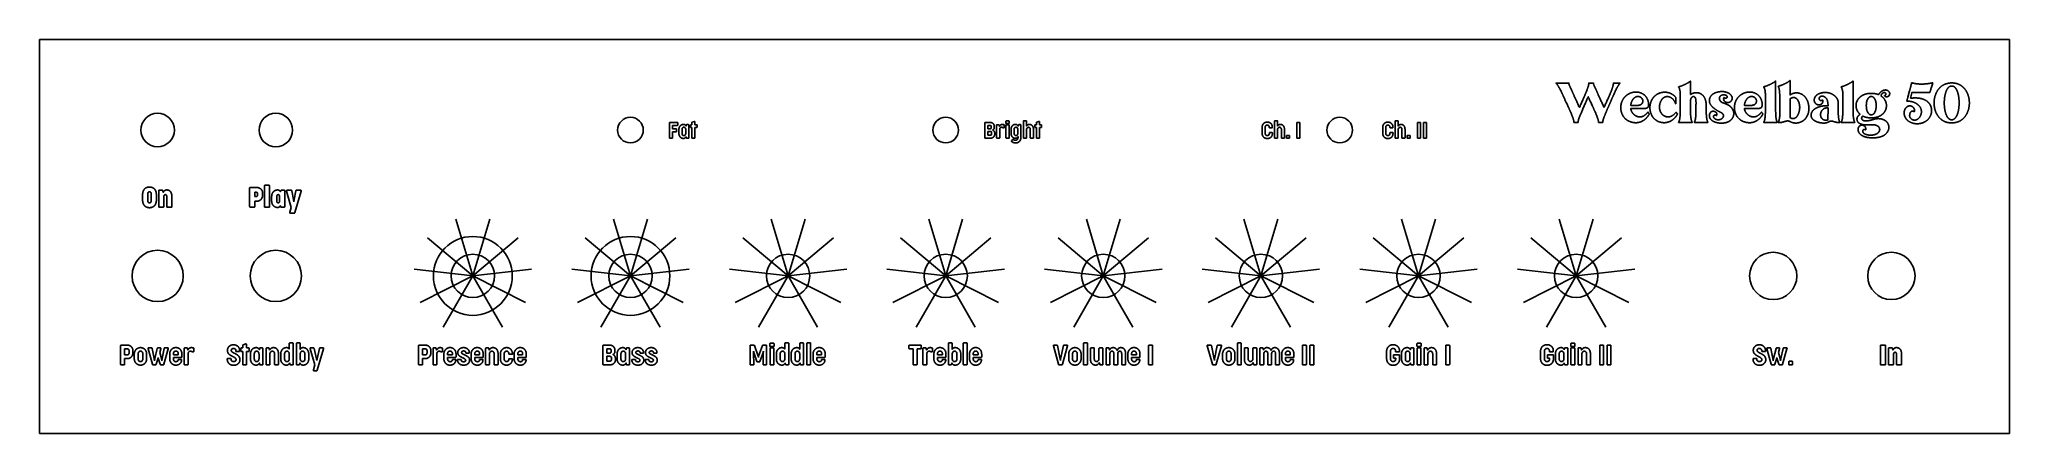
# Model space of a CAD drawing. Header units: millimetres. Extents: x 0 to 500, y 0 to 100.
import ezdxf

# ---------------------------------------------------------------- set-up
doc = ezdxf.new("R2010")
doc.units = ezdxf.units.MM
for name, color, linetype in [('Array', 7, 'CONTINUOUS'), ('Clone', 7, 'CONTINUOUS'), ('Clone001', 7, 'CONTINUOUS'), ('Clone002', 7, 'CONTINUOUS'), ('Clone003', 7, 'CONTINUOUS'), ('Clone004', 7, 'CONTINUOUS'), ('Clone005', 7, 'CONTINUOUS'), ('Clone006', 7, 'CONTINUOUS'), ('ShapeString', 7, 'CONTINUOUS'), ('ShapeString001', 7, 'CONTINUOUS'), ('ShapeString002', 7, 'CONTINUOUS'), ('ShapeString003', 7, 'CONTINUOUS'), ('ShapeString004', 7, 'CONTINUOUS'), ('ShapeString005', 7, 'CONTINUOUS'), ('ShapeString006', 7, 'CONTINUOUS'), ('ShapeString007', 7, 'CONTINUOUS'), ('ShapeString008', 7, 'CONTINUOUS'), ('ShapeString009', 7, 'CONTINUOUS'), ('ShapeString010', 7, 'CONTINUOUS'), ('ShapeString011', 7, 'CONTINUOUS'), ('ShapeString012', 7, 'CONTINUOUS'), ('ShapeString013', 7, 'CONTINUOUS'), ('ShapeString014', 7, 'CONTINUOUS'), ('ShapeString015', 7, 'CONTINUOUS'), ('ShapeString016', 7, 'CONTINUOUS'), ('ShapeString017', 7, 'CONTINUOUS'), ('ShapeString018', 7, 'CONTINUOUS'), ('Sketch', 7, 'CONTINUOUS')]:
    doc.layers.add(name, color=color, linetype=linetype)

msp = doc.modelspace()

# ---------------------------------------------------------------- linework, layer by layer
at = {"layer": 'Array'}
for q in [(105.7, 54.37), (114.3, 54.37), (98.51, 49.64), (121.49, 49.64), (95.1, 41.74), (124.9, 41.74), (96.6, 33.27), (102.5, 27.01), (117.5, 27.01), (123.4, 33.27)]:
    msp.add_line((110, 40), q, dxfattribs=at)
at = {"layer": 'Clone'}
for q in [(145.7, 54.37), (154.3, 54.37), (138.51, 49.64), (161.49, 49.64), (135.1, 41.74), (136.6, 33.27), (142.5, 27.01), (164.9, 41.74), (157.5, 27.01), (163.4, 33.27)]:
    msp.add_line((150, 40), q, dxfattribs=at)
at = {"layer": 'Clone001'}
for q in [(185.7, 54.37), (194.3, 54.37), (178.51, 49.64), (201.49, 49.64), (175.1, 41.74), (204.9, 41.74), (176.6, 33.27), (182.5, 27.01), (197.5, 27.01), (203.4, 33.27)]:
    msp.add_line((190, 40), q, dxfattribs=at)
at = {"layer": 'Clone002'}
for q in [(225.7, 54.37), (234.3, 54.37), (218.51, 49.64), (241.49, 49.64), (215.1, 41.74), (244.9, 41.74), (216.6, 33.27), (222.5, 27.01), (237.5, 27.01), (243.4, 33.27)]:
    msp.add_line((230, 40), q, dxfattribs=at)
at = {"layer": 'Clone003'}
for q in [(265.7, 54.37), (274.3, 54.37), (258.51, 49.64), (281.49, 49.64), (255.1, 41.74), (284.9, 41.74), (256.6, 33.27), (262.5, 27.01), (277.5, 27.01), (283.4, 33.27)]:
    msp.add_line((270, 40), q, dxfattribs=at)
at = {"layer": 'Clone004'}
for q in [(305.7, 54.37), (314.3, 54.37), (298.51, 49.64), (321.49, 49.64), (295.1, 41.74), (324.9, 41.74), (296.6, 33.27), (302.5, 27.01), (317.5, 27.01), (323.4, 33.27)]:
    msp.add_line((310, 40), q, dxfattribs=at)
at = {"layer": 'Clone005'}
for q in [(345.7, 54.37), (354.3, 54.37), (338.51, 49.64), (361.49, 49.64), (335.1, 41.74), (364.9, 41.74), (336.6, 33.27), (342.5, 27.01), (357.5, 27.01), (363.4, 33.27)]:
    msp.add_line((350, 40), q, dxfattribs=at)
at = {"layer": 'Clone006'}
for q in [(385.7, 54.37), (394.3, 54.37), (378.51, 49.64), (401.49, 49.64), (375.1, 41.74), (404.9, 41.74), (376.6, 33.27), (382.5, 27.01), (397.5, 27.01), (403.4, 33.27)]:
    msp.add_line((390, 40), q, dxfattribs=at)
at = {"layer": 'ShapeString'}
for p, q in [((20.62, 17.58), (20.62, 22.3)), ((20.75, 22.44), (22.32, 22.44)), ((21.6, 21.5), (21.6, 19.96)), ((22.26, 21.5), (21.6, 21.5)), ((22.75, 20.47), (22.75, 20.99)), ((23.73, 21.04), (23.73, 20.49)), ((24.08, 18.97), (24.08, 20.19)), ((25.06, 20.23), (25.06, 18.93)), ((26.24, 18.93), (26.24, 20.23)), ((27.22, 20.19), (27.22, 18.97)), ((28.69, 17.57), (27.6, 21.52)), ((27.71, 21.74), (28.44, 21.74)), ((28.59, 21.6), (29.13, 19.04)), ((29.28, 19.03), (29.92, 21.6)), ((30.08, 21.73), (30.69, 21.73)), ((30.79, 21.52), (30.56, 20.6)), ((30.56, 20.6), (30.99, 19.03)), ((31.15, 19.03), (31.69, 21.6)), ((32.69, 21.53), (31.59, 17.57)), ((31.85, 21.73), (32.59, 21.73)), ((33.07, 18.99), (33.07, 20.2)), ((34.02, 20.3), (34.02, 20)), ((34.02, 20), (35.23, 20)), ((35.23, 20), (35.23, 20.32)), ((36.15, 20.15), (36.15, 19.49)), ((36.77, 17.58), (36.77, 21.59)), ((36.89, 21.73), (37.39, 21.73)), ((37.57, 21.59), (37.65, 21.13)), ((37.74, 20.22), (37.74, 17.58)), ((39.18, 21.49), (39.17, 20.89)), ((21.47, 17.44), (20.75, 17.44)), ((21.6, 19.96), (22.26, 19.96)), ((21.6, 19.02), (21.6, 17.58)), ((22.32, 19.02), (21.6, 19.02)), ((29.48, 17.44), (28.84, 17.44)), ((29.13, 19.04), (29.2, 18.43)), ((29.2, 18.43), (29.28, 19.03)), ((30.04, 18.89), (29.63, 17.57)), ((30.12, 19.32), (30.04, 18.89)), ((30.22, 18.89), (30.12, 19.32)), ((30.65, 17.57), (30.22, 18.89)), ((31.44, 17.44), (30.8, 17.44)), ((30.99, 19.03), (31.09, 18.45)), ((31.09, 18.45), (31.15, 19.03)), ((34.02, 19.29), (34.02, 18.91)), ((35.48, 19.29), (34.02, 19.29)), ((35.22, 18.69), (35.22, 18.71)), ((35.31, 18.8), (36.01, 18.8)), ((35.48, 19.29), (35.48, 19.29)), ((35.93, 19.29), (35.48, 19.29)), ((36.08, 18.68), (36.08, 18.64)), ((37.56, 17.44), (36.89, 17.44))]:
    msp.add_line(p, q, dxfattribs=at)
for points, degree in [([(20.62, 22.3), (20.62, 22.44), (20.75, 22.44)], 2), ([(22.46, 21.46), (22.37, 21.5), (22.26, 21.5)], 2), ([(22.26, 19.96), (22.37, 19.96), (22.46, 20)], 2), ([(22.32, 22.44), (22.62, 22.44), (22.88, 22.33)], 2), ([(22.62, 21.35), (22.55, 21.42), (22.46, 21.46)], 2), ([(22.46, 20), (22.55, 20.04), (22.62, 20.11)], 2), ([(22.72, 21.19), (22.68, 21.28), (22.62, 21.35)], 2), ([(22.62, 20.11), (22.68, 20.18), (22.72, 20.27)], 2), ([(22.75, 20.99), (22.75, 21.1), (22.72, 21.19)], 2), ([(22.72, 20.27), (22.75, 20.36), (22.75, 20.47)], 2), ([(22.88, 22.33), (23.14, 22.22), (23.33, 22.03)], 2), ([(23.33, 22.03), (23.52, 21.84), (23.63, 21.58)], 2), ([(23.63, 21.58), (23.73, 21.33), (23.73, 21.04)], 2), ([(23.73, 20.49), (23.73, 20.19), (23.63, 19.93)], 2), ([(24.08, 20.19), (24.08, 20.52), (24.2, 20.81)], 2), ([(24.2, 20.81), (24.32, 21.11), (24.53, 21.33)], 2), ([(24.53, 21.33), (24.74, 21.55), (25.03, 21.68)], 2), ([(25.03, 21.68), (25.31, 21.81), (25.65, 21.81)], 2), ([(25.1, 20.49), (25.06, 20.37), (25.06, 20.23)], 2), ([(25.22, 20.71), (25.14, 20.61), (25.1, 20.49)], 2), ([(25.41, 20.86), (25.3, 20.8), (25.22, 20.71)], 2), ([(25.65, 20.91), (25.52, 20.91), (25.41, 20.86)], 2), ([(25.65, 21.81), (25.98, 21.81), (26.27, 21.68)], 2), ([(25.89, 20.86), (25.79, 20.91), (25.65, 20.91)], 2), ([(26.08, 20.71), (26, 20.8), (25.89, 20.86)], 2), ([(26.2, 20.49), (26.16, 20.61), (26.08, 20.71)], 2), ([(26.24, 20.23), (26.24, 20.37), (26.2, 20.49)], 2), ([(26.27, 21.68), (26.56, 21.56), (26.77, 21.34)], 2), ([(26.77, 21.34), (26.98, 21.12), (27.1, 20.82)], 2), ([(27.1, 20.82), (27.22, 20.53), (27.22, 20.19)], 2), ([(27.6, 21.52), (27.57, 21.63), (27.6, 21.68)], 2), ([(27.6, 21.68), (27.63, 21.74), (27.71, 21.74)], 2), ([(28.44, 21.74), (28.57, 21.74), (28.59, 21.6)], 2), ([(29.92, 21.6), (29.94, 21.67), (29.98, 21.7)], 2), ([(29.98, 21.7), (30.02, 21.73), (30.08, 21.73)], 2), ([(30.69, 21.73), (30.77, 21.73), (30.8, 21.67)], 2), ([(30.8, 21.67), (30.82, 21.62), (30.79, 21.52)], 2), ([(31.69, 21.6), (31.71, 21.67), (31.75, 21.7)], 2), ([(31.75, 21.7), (31.79, 21.73), (31.85, 21.73)], 2), ([(32.59, 21.73), (32.66, 21.73), (32.69, 21.68)], 2), ([(32.69, 21.68), (32.72, 21.63), (32.69, 21.53)], 2), ([(33.07, 20.2), (33.07, 20.54), (33.19, 20.84)], 2), ([(33.19, 20.84), (33.31, 21.13), (33.53, 21.35)], 2), ([(33.53, 21.35), (33.74, 21.57), (34.02, 21.7)], 2), ([(34.02, 21.7), (34.3, 21.82), (34.62, 21.82)], 2), ([(34.06, 20.54), (34.02, 20.42), (34.02, 20.3)], 2), ([(34.19, 20.74), (34.11, 20.65), (34.06, 20.54)], 2), ([(34.38, 20.89), (34.27, 20.83), (34.19, 20.74)], 2), ([(34.63, 20.94), (34.49, 20.94), (34.38, 20.89)], 2), ([(34.62, 21.82), (34.91, 21.82), (35.18, 21.72)], 2), ([(34.88, 20.89), (34.77, 20.94), (34.63, 20.94)], 2), ([(35.07, 20.75), (34.99, 20.83), (34.88, 20.89)], 2), ([(35.18, 20.55), (35.14, 20.66), (35.07, 20.75)], 2), ([(35.18, 21.72), (35.46, 21.62), (35.67, 21.42)], 2), ([(35.23, 20.32), (35.23, 20.44), (35.18, 20.55)], 2), ([(35.67, 21.42), (35.89, 21.21), (36.02, 20.9)], 2), ([(36.02, 20.9), (36.15, 20.58), (36.15, 20.15)], 2), ([(36.77, 21.59), (36.77, 21.66), (36.8, 21.69)], 2), ([(36.8, 21.69), (36.84, 21.73), (36.89, 21.73)], 2), ([(37.39, 21.73), (37.46, 21.73), (37.51, 21.7)], 2), ([(37.51, 21.7), (37.55, 21.66), (37.57, 21.59)], 2), ([(37.65, 21.13), (37.72, 21.28), (37.81, 21.4)], 2), ([(37.79, 20.51), (37.74, 20.39), (37.74, 20.22)], 2), ([(37.92, 20.73), (37.83, 20.64), (37.79, 20.51)], 2), ([(37.81, 21.4), (37.9, 21.53), (38.02, 21.61)], 2), ([(38.11, 20.86), (38, 20.81), (37.92, 20.73)], 2), ([(38.02, 21.61), (38.13, 21.7), (38.27, 21.76)], 2), ([(38.35, 20.9), (38.22, 20.9), (38.11, 20.86)], 2), ([(38.27, 21.76), (38.4, 21.81), (38.57, 21.81)], 2), ([(38.52, 20.87), (38.44, 20.9), (38.35, 20.9)], 2), ([(38.67, 20.81), (38.6, 20.84), (38.52, 20.87)], 2), ([(38.57, 21.81), (38.74, 21.81), (38.87, 21.78)], 2), ([(38.82, 20.74), (38.67, 20.81)], 1), ([(38.97, 20.7), (38.89, 20.71), (38.82, 20.74)], 2), ([(38.87, 21.78), (39, 21.76), (39.09, 21.71)], 2), ([(39.11, 20.74), (39.05, 20.7), (38.97, 20.7)], 2), ([(39.09, 21.71), (39.16, 21.68), (39.17, 21.62)], 2), ([(39.17, 20.89), (39.17, 20.77), (39.11, 20.74)], 2), ([(39.17, 21.62), (39.18, 21.55), (39.18, 21.49)], 2), ([(20.75, 17.44), (20.62, 17.44), (20.62, 17.58)], 2), ([(21.6, 17.58), (21.6, 17.44), (21.47, 17.44)], 2), ([(22.88, 19.14), (22.62, 19.02), (22.32, 19.02)], 2), ([(23.33, 19.46), (23.13, 19.26), (22.88, 19.14)], 2), ([(23.63, 19.93), (23.52, 19.66), (23.33, 19.46)], 2), ([(24.2, 18.34), (24.08, 18.64), (24.08, 18.97)], 2), ([(24.54, 17.83), (24.33, 18.05), (24.2, 18.34)], 2), ([(25.05, 17.49), (24.76, 17.62), (24.54, 17.83)], 2), ([(25.67, 17.37), (25.34, 17.37), (25.05, 17.49)], 2), ([(25.06, 18.93), (25.06, 18.8), (25.1, 18.67)], 2), ([(25.1, 18.67), (25.14, 18.55), (25.22, 18.46)], 2), ([(25.22, 18.46), (25.3, 18.37), (25.4, 18.32)], 2), ([(25.4, 18.32), (25.51, 18.27), (25.65, 18.27)], 2), ([(25.65, 18.27), (25.79, 18.27), (25.9, 18.32)], 2), ([(26.29, 17.49), (26.01, 17.37), (25.67, 17.37)], 2), ([(25.9, 18.32), (26.01, 18.37), (26.08, 18.46)], 2), ([(26.08, 18.46), (26.16, 18.55), (26.2, 18.68)], 2), ([(26.2, 18.68), (26.24, 18.8), (26.24, 18.93)], 2), ([(26.78, 17.83), (26.57, 17.62), (26.29, 17.49)], 2), ([(27.1, 18.34), (26.99, 18.05), (26.78, 17.83)], 2), ([(27.22, 18.97), (27.22, 18.64), (27.1, 18.34)], 2), ([(28.84, 17.44), (28.73, 17.44), (28.69, 17.57)], 2), ([(29.63, 17.57), (29.6, 17.44), (29.48, 17.44)], 2), ([(30.8, 17.44), (30.69, 17.44), (30.65, 17.57)], 2), ([(31.59, 17.57), (31.55, 17.44), (31.44, 17.44)], 2), ([(33.19, 18.34), (33.07, 18.64), (33.07, 18.99)], 2), ([(33.52, 17.82), (33.31, 18.04), (33.19, 18.34)], 2), ([(34.02, 17.48), (33.73, 17.6), (33.52, 17.82)], 2), ([(34.02, 18.91), (34.02, 18.77), (34.07, 18.64)], 2), ([(34.66, 17.36), (34.31, 17.36), (34.02, 17.48)], 2), ([(34.07, 18.64), (34.11, 18.52), (34.2, 18.43)], 2), ([(34.2, 18.43), (34.28, 18.34), (34.4, 18.29)], 2), ([(34.4, 18.29), (34.51, 18.24), (34.65, 18.24)], 2), ([(34.65, 18.24), (34.77, 18.24), (34.88, 18.28)], 2), ([(35.2, 17.46), (34.94, 17.36), (34.66, 17.36)], 2), ([(34.88, 18.28), (34.98, 18.31), (35.06, 18.38)], 2), ([(35.06, 18.38), (35.13, 18.44), (35.18, 18.52)], 2), ([(35.18, 18.52), (35.22, 18.6), (35.22, 18.69)], 2), ([(35.65, 17.73), (35.46, 17.56), (35.2, 17.46)], 2), ([(35.22, 18.71), (35.22, 18.76), (35.25, 18.78)], 2), ([(35.25, 18.78), (35.27, 18.8), (35.31, 18.8)], 2), ([(35.97, 18.14), (35.85, 17.91), (35.65, 17.73)], 2), ([(36.09, 19.34), (36.03, 19.29), (35.93, 19.29)], 2), ([(36.08, 18.64), (36.08, 18.38), (35.97, 18.14)], 2), ([(36.01, 18.8), (36.05, 18.8), (36.07, 18.77)], 2), ([(36.07, 18.77), (36.08, 18.74), (36.08, 18.68)], 2), ([(36.15, 19.49), (36.15, 19.38), (36.09, 19.34)], 2), ([(36.8, 17.48), (36.77, 17.51), (36.77, 17.58)], 2), ([(36.89, 17.44), (36.83, 17.44), (36.8, 17.48)], 2), ([(37.68, 17.48), (37.62, 17.44), (37.56, 17.44)], 2), ([(37.74, 17.58), (37.74, 17.51), (37.68, 17.48)], 2)]:
    msp.add_open_spline(points, degree=degree, dxfattribs=at)
at = {"layer": 'ShapeString001'}
for p, q in [((49.88, 20.92), (49.88, 21)), ((50.71, 20.82), (50.01, 20.82)), ((50.82, 21.05), (50.82, 20.97)), ((51.12, 20.95), (51.12, 21.6)), ((51.25, 21.73), (51.59, 21.73)), ((51.59, 20.83), (51.25, 20.83)), ((51.59, 21.73), (51.59, 22.36)), ((51.59, 17.58), (51.59, 20.83)), ((51.72, 22.53), (52.37, 22.74)), ((52.57, 22.57), (52.57, 21.73)), ((52.57, 21.73), (53.08, 21.73)), ((52.57, 20.83), (52.57, 17.58)), ((53.08, 20.83), (52.57, 20.83)), ((53.21, 21.6), (53.21, 20.95)), ((53.56, 18.97), (53.56, 20.19)), ((54.54, 20.23), (54.54, 18.93)), ((55.73, 18.98), (55.73, 20.19)), ((55.84, 21.27), (55.89, 21.59)), ((56.07, 21.74), (56.58, 21.74)), ((56.7, 21.6), (56.7, 17.58)), ((57.53, 17.58), (57.53, 21.58)), ((57.65, 21.72), (58.15, 21.72)), ((58.33, 21.59), (58.41, 21.16)), ((58.5, 20.25), (58.5, 17.58)), ((59.69, 17.58), (59.69, 20.29)), ((60.67, 20.24), (60.67, 17.58)), ((61.25, 18.97), (61.25, 20.19)), ((62.23, 20.23), (62.23, 18.93)), ((63.41, 21.43), (63.41, 22.84)), ((63.41, 19.01), (63.41, 20.16)), ((63.59, 22.99), (64.27, 22.99)), ((64.39, 22.85), (64.39, 17.58)), ((65.21, 17.58), (65.21, 22.85)), ((65.34, 22.99), (66.02, 22.99)), ((66.19, 22.84), (66.19, 21.34)), ((66.19, 20.19), (66.19, 19.01)), ((67.38, 18.93), (67.38, 20.23)), ((68.36, 20.19), (68.36, 18.97)), ((69.93, 17.43), (68.71, 21.51)), ((68.82, 21.73), (69.55, 21.73)), ((69.7, 21.59), (70.34, 18.99)), ((70.47, 18.98), (71.11, 21.6)), ((72.12, 21.52), (70.47, 16.07)), ((71.26, 21.73), (72.01, 21.73)), ((47.67, 18.87), (47.67, 18.9)), ((47.79, 19.03), (48.49, 19.03)), ((48.64, 18.91), (48.64, 18.83)), ((52.46, 17.44), (51.71, 17.44)), ((55.89, 17.58), (55.84, 17.92)), ((56.58, 17.44), (56.06, 17.44)), ((58.32, 17.44), (57.65, 17.44)), ((60.54, 17.44), (59.81, 17.44)), ((63.58, 17.58), (63.53, 17.94)), ((64.27, 17.44), (63.75, 17.44)), ((65.83, 17.44), (65.34, 17.44)), ((66.06, 17.97), (66, 17.58)), ((69.53, 16.19), (69.93, 17.43)), ((70.31, 15.94), (69.69, 15.94)), ((70.34, 18.99), (70.41, 18.51)), ((70.41, 18.51), (70.47, 18.98))]:
    msp.add_line(p, q, dxfattribs=at)
for points in [[(47.72, 21.1), (47.72, 21.46), (47.86, 21.73)], [(47.82, 20.59), (47.72, 20.81), (47.72, 21.1)], [(48.08, 20.2), (47.91, 20.37), (47.82, 20.59)], [(47.86, 21.73), (48, 22), (48.22, 22.18)], [(48.48, 19.88), (48.25, 20.02), (48.08, 20.2)], [(48.22, 22.18), (48.44, 22.36), (48.71, 22.45)], [(48.76, 21.34), (48.7, 21.24), (48.7, 21.11)], [(48.7, 21.11), (48.7, 20.99), (48.75, 20.9)], [(48.71, 22.45), (48.97, 22.54), (49.23, 22.54)], [(48.75, 20.9), (48.81, 20.81), (48.9, 20.73)], [(48.9, 21.49), (48.81, 21.43), (48.76, 21.34)], [(49.09, 21.57), (48.98, 21.55), (48.9, 21.49)], [(48.9, 20.73), (49, 20.65), (49.13, 20.57)], [(49.28, 21.6), (49.19, 21.6), (49.09, 21.57)], [(49.13, 20.57), (49.27, 20.5), (49.43, 20.41)], [(49.23, 22.54), (49.62, 22.54), (49.91, 22.41)], [(49.51, 21.56), (49.4, 21.6), (49.28, 21.6)], [(49.43, 20.41), (49.8, 20.23), (50.08, 20.06)], [(49.7, 21.44), (49.62, 21.52), (49.51, 21.56)], [(49.83, 21.25), (49.78, 21.36), (49.7, 21.44)], [(49.88, 21), (49.88, 21.14), (49.83, 21.25)], [(49.92, 20.84), (49.88, 20.85), (49.88, 20.92)], [(49.91, 22.41), (50.21, 22.29), (50.41, 22.08)], [(50.01, 20.82), (49.95, 20.82), (49.92, 20.84)], [(50.08, 20.06), (50.35, 19.89), (50.54, 19.7)], [(50.41, 22.08), (50.61, 21.88), (50.72, 21.61)], [(50.8, 20.86), (50.77, 20.83), (50.71, 20.82)], [(50.72, 21.61), (50.82, 21.34), (50.82, 21.05)], [(50.82, 20.97), (50.82, 20.9), (50.8, 20.86)], [(51.12, 21.6), (51.12, 21.66), (51.16, 21.69)], [(51.16, 20.86), (51.12, 20.89), (51.12, 20.95)], [(51.16, 21.69), (51.2, 21.73), (51.25, 21.73)], [(51.25, 20.83), (51.2, 20.83), (51.16, 20.86)], [(51.59, 22.36), (51.59, 22.43), (51.62, 22.47)], [(51.62, 22.47), (51.64, 22.51), (51.72, 22.53)], [(52.37, 22.74), (52.45, 22.76), (52.51, 22.72)], [(52.51, 22.72), (52.57, 22.68), (52.57, 22.57)], [(53.08, 21.73), (53.13, 21.73), (53.17, 21.69)], [(53.17, 20.86), (53.13, 20.83), (53.08, 20.83)], [(53.17, 21.69), (53.21, 21.65), (53.21, 21.6)], [(53.21, 20.95), (53.21, 20.89), (53.17, 20.86)], [(53.56, 20.19), (53.56, 20.52), (53.67, 20.81)], [(53.67, 20.81), (53.77, 21.11), (53.97, 21.33)], [(53.97, 21.33), (54.16, 21.55), (54.43, 21.68)], [(54.43, 21.68), (54.7, 21.81), (55.04, 21.81)], [(54.59, 20.49), (54.54, 20.37), (54.54, 20.23)], [(54.71, 20.71), (54.63, 20.61), (54.59, 20.49)], [(54.91, 20.86), (54.79, 20.8), (54.71, 20.71)], [(55.15, 20.91), (55.02, 20.91), (54.91, 20.86)], [(55.04, 21.81), (55.19, 21.81), (55.31, 21.77)], [(55.38, 20.86), (55.28, 20.91), (55.15, 20.91)], [(55.31, 21.77), (55.43, 21.73), (55.53, 21.65)], [(55.56, 20.7), (55.48, 20.8), (55.38, 20.86)], [(55.53, 21.65), (55.63, 21.58), (55.7, 21.48)], [(55.68, 20.47), (55.63, 20.6), (55.56, 20.7)], [(55.73, 20.19), (55.72, 20.34), (55.68, 20.47)], [(55.7, 21.48), (55.78, 21.38), (55.84, 21.27)], [(55.89, 21.59), (55.94, 21.74), (56.07, 21.74)], [(56.58, 21.74), (56.63, 21.74), (56.67, 21.7)], [(56.67, 21.7), (56.7, 21.67), (56.7, 21.6)], [(57.53, 21.58), (57.53, 21.65), (57.56, 21.69)], [(57.56, 21.69), (57.6, 21.72), (57.65, 21.72)], [(58.15, 21.72), (58.3, 21.72), (58.33, 21.59)], [(58.41, 21.16), (58.48, 21.3), (58.58, 21.42)], [(58.55, 20.48), (58.51, 20.36), (58.5, 20.25)], [(58.68, 20.69), (58.6, 20.59), (58.55, 20.48)], [(58.58, 21.42), (58.68, 21.54), (58.8, 21.63)], [(58.87, 20.84), (58.76, 20.78), (58.68, 20.69)], [(58.8, 21.63), (58.92, 21.71), (59.06, 21.76)], [(59.11, 20.9), (58.98, 20.9), (58.87, 20.84)], [(59.06, 21.76), (59.21, 21.81), (59.37, 21.81)], [(59.34, 20.85), (59.24, 20.9), (59.11, 20.9)], [(59.53, 20.71), (59.45, 20.8), (59.34, 20.85)], [(59.37, 21.81), (59.65, 21.81), (59.89, 21.71)], [(59.64, 20.52), (59.6, 20.63), (59.53, 20.71)], [(59.69, 20.29), (59.69, 20.41), (59.64, 20.52)], [(59.89, 21.71), (60.13, 21.61), (60.3, 21.41)], [(60.3, 21.41), (60.47, 21.22), (60.57, 20.92)], [(60.57, 20.92), (60.67, 20.63), (60.67, 20.24)], [(61.25, 20.19), (61.25, 20.52), (61.35, 20.81)], [(61.35, 20.81), (61.45, 21.1), (61.64, 21.33)], [(61.64, 21.33), (61.83, 21.55), (62.1, 21.68)], [(62.1, 21.68), (62.37, 21.81), (62.7, 21.81)], [(62.28, 20.49), (62.23, 20.37), (62.23, 20.23)], [(62.4, 20.71), (62.32, 20.62), (62.28, 20.49)], [(62.6, 20.86), (62.48, 20.8), (62.4, 20.71)], [(62.84, 20.91), (62.71, 20.91), (62.6, 20.86)], [(62.7, 21.81), (62.94, 21.81), (63.12, 21.7)], [(63.08, 20.85), (62.97, 20.91), (62.84, 20.91)], [(63.26, 20.69), (63.18, 20.79), (63.08, 20.85)], [(63.12, 21.7), (63.29, 21.6), (63.41, 21.43)], [(63.37, 20.45), (63.33, 20.59), (63.26, 20.69)], [(63.41, 20.16), (63.41, 20.31), (63.37, 20.45)], [(63.41, 22.84), (63.41, 22.92), (63.47, 22.95)], [(63.47, 22.95), (63.52, 22.99), (63.59, 22.99)], [(64.27, 22.99), (64.32, 22.99), (64.36, 22.95)], [(64.36, 22.95), (64.39, 22.92), (64.39, 22.85)], [(65.21, 22.85), (65.21, 22.92), (65.25, 22.95)], [(65.25, 22.95), (65.28, 22.99), (65.34, 22.99)], [(66.02, 22.99), (66.09, 22.99), (66.14, 22.95)], [(66.14, 22.95), (66.19, 22.92), (66.19, 22.84)], [(66.19, 21.34), (66.31, 21.54), (66.49, 21.68)], [(66.24, 20.47), (66.19, 20.34), (66.19, 20.19)], [(66.36, 20.7), (66.29, 20.6), (66.24, 20.47)], [(66.54, 20.86), (66.44, 20.8), (66.36, 20.7)], [(66.49, 21.68), (66.66, 21.81), (66.91, 21.81)], [(66.77, 20.91), (66.64, 20.91), (66.54, 20.86)], [(67.01, 20.86), (66.9, 20.91), (66.77, 20.91)], [(66.91, 21.81), (67.24, 21.81), (67.51, 21.68)], [(67.21, 20.71), (67.13, 20.8), (67.01, 20.86)], [(67.33, 20.49), (67.29, 20.62), (67.21, 20.71)], [(67.38, 20.23), (67.38, 20.37), (67.33, 20.49)], [(67.51, 21.68), (67.78, 21.55), (67.96, 21.33)], [(67.96, 21.33), (68.15, 21.1), (68.25, 20.81)], [(68.25, 20.81), (68.36, 20.52), (68.36, 20.19)], [(68.71, 21.51), (68.67, 21.62), (68.71, 21.67)], [(68.71, 21.67), (68.74, 21.73), (68.82, 21.73)], [(69.55, 21.73), (69.66, 21.73), (69.7, 21.59)], [(71.11, 21.6), (71.12, 21.67), (71.17, 21.7)], [(71.17, 21.7), (71.21, 21.73), (71.26, 21.73)], [(72.01, 21.73), (72.18, 21.73), (72.12, 21.52)], [(47.67, 18.9), (47.67, 18.96), (47.69, 18.99)], [(47.78, 18.28), (47.67, 18.56), (47.67, 18.87)], [(47.69, 18.99), (47.71, 19.03), (47.79, 19.03)], [(48.1, 17.79), (47.89, 18), (47.78, 18.28)], [(48.61, 17.45), (48.31, 17.57), (48.1, 17.79)], [(48.98, 19.6), (48.71, 19.74), (48.48, 19.88)], [(48.49, 19.03), (48.57, 19.03), (48.6, 19)], [(48.6, 19), (48.64, 18.98), (48.64, 18.91)], [(49.3, 17.33), (48.91, 17.33), (48.61, 17.45)], [(48.64, 18.83), (48.64, 18.69), (48.69, 18.58)], [(48.69, 18.58), (48.75, 18.48), (48.85, 18.41)], [(48.85, 18.41), (48.94, 18.34), (49.06, 18.3)], [(49.37, 19.39), (49.2, 19.48), (48.98, 19.6)], [(49.06, 18.3), (49.18, 18.27), (49.31, 18.27)], [(49.93, 17.43), (49.64, 17.33), (49.3, 17.33)], [(49.31, 18.27), (49.44, 18.27), (49.55, 18.31)], [(49.67, 19.19), (49.55, 19.29), (49.37, 19.39)], [(49.55, 18.31), (49.66, 18.35), (49.74, 18.42)], [(49.85, 18.99), (49.79, 19.09), (49.67, 19.19)], [(49.74, 18.42), (49.82, 18.48), (49.87, 18.57)], [(49.92, 18.76), (49.92, 18.89), (49.85, 18.99)], [(49.87, 18.57), (49.92, 18.66), (49.92, 18.76)], [(50.44, 17.73), (50.22, 17.54), (49.93, 17.43)], [(50.77, 18.17), (50.65, 17.91), (50.44, 17.73)], [(50.54, 19.7), (50.72, 19.51), (50.81, 19.27)], [(50.9, 18.74), (50.9, 18.43), (50.77, 18.17)], [(50.81, 19.27), (50.9, 19.04), (50.9, 18.74)], [(51.71, 17.44), (51.59, 17.44), (51.59, 17.58)], [(52.57, 17.58), (52.57, 17.44), (52.46, 17.44)], [(53.67, 18.34), (53.56, 18.64), (53.56, 18.97)], [(53.97, 17.83), (53.77, 18.05), (53.67, 18.34)], [(54.43, 17.49), (54.16, 17.62), (53.97, 17.83)], [(55.04, 17.37), (54.71, 17.37), (54.43, 17.49)], [(54.54, 18.93), (54.54, 18.8), (54.59, 18.67)], [(54.59, 18.67), (54.63, 18.55), (54.71, 18.46)], [(54.71, 18.46), (54.79, 18.37), (54.9, 18.32)], [(54.9, 18.32), (55.01, 18.27), (55.15, 18.27)], [(55.31, 17.41), (55.19, 17.37), (55.04, 17.37)], [(55.15, 18.27), (55.28, 18.27), (55.38, 18.32)], [(55.54, 17.53), (55.44, 17.45), (55.31, 17.41)], [(55.38, 18.32), (55.49, 18.38), (55.56, 18.47)], [(55.71, 17.7), (55.63, 17.6), (55.54, 17.53)], [(55.56, 18.47), (55.64, 18.56), (55.68, 18.69)], [(55.68, 18.69), (55.72, 18.82), (55.73, 18.98)], [(55.84, 17.92), (55.79, 17.8), (55.71, 17.7)], [(55.95, 17.48), (55.91, 17.51), (55.89, 17.58)], [(56.06, 17.44), (56, 17.44), (55.95, 17.48)], [(56.67, 17.48), (56.63, 17.44), (56.58, 17.44)], [(56.7, 17.58), (56.7, 17.51), (56.67, 17.48)], [(57.56, 17.48), (57.53, 17.51), (57.53, 17.58)], [(57.65, 17.44), (57.59, 17.44), (57.56, 17.48)], [(58.44, 17.48), (58.38, 17.44), (58.32, 17.44)], [(58.5, 17.58), (58.5, 17.51), (58.44, 17.48)], [(59.72, 17.47), (59.69, 17.51), (59.69, 17.58)], [(59.81, 17.44), (59.76, 17.44), (59.72, 17.47)], [(60.63, 17.48), (60.6, 17.44), (60.54, 17.44)], [(60.67, 17.58), (60.67, 17.51), (60.63, 17.48)], [(61.35, 18.34), (61.25, 18.64), (61.25, 18.97)], [(61.64, 17.83), (61.45, 18.05), (61.35, 18.34)], [(62.1, 17.49), (61.83, 17.62), (61.64, 17.83)], [(62.7, 17.37), (62.37, 17.37), (62.1, 17.49)], [(62.23, 18.93), (62.23, 18.8), (62.27, 18.67)], [(62.27, 18.67), (62.32, 18.55), (62.4, 18.46)], [(62.4, 18.46), (62.48, 18.37), (62.59, 18.32)], [(62.59, 18.32), (62.7, 18.27), (62.84, 18.27)], [(62.98, 17.41), (62.86, 17.37), (62.7, 17.37)], [(62.84, 18.27), (62.97, 18.27), (63.08, 18.32)], [(63.21, 17.53), (63.11, 17.46), (62.98, 17.41)], [(63.08, 18.32), (63.19, 18.38), (63.26, 18.48)], [(63.39, 17.72), (63.31, 17.61), (63.21, 17.53)], [(63.26, 18.48), (63.33, 18.58), (63.37, 18.72)], [(63.37, 18.72), (63.41, 18.85), (63.41, 19.01)], [(63.53, 17.94), (63.47, 17.82), (63.39, 17.72)], [(63.64, 17.48), (63.6, 17.52), (63.58, 17.58)], [(63.75, 17.44), (63.69, 17.44), (63.64, 17.48)], [(64.36, 17.48), (64.32, 17.44), (64.27, 17.44)], [(64.39, 17.58), (64.39, 17.51), (64.36, 17.48)], [(65.25, 17.48), (65.21, 17.51), (65.21, 17.58)], [(65.34, 17.44), (65.28, 17.44), (65.25, 17.48)], [(65.94, 17.48), (65.89, 17.44), (65.83, 17.44)], [(66, 17.58), (65.98, 17.52), (65.94, 17.48)], [(66.2, 17.73), (66.12, 17.84), (66.06, 17.97)], [(66.19, 19.01), (66.19, 18.85), (66.23, 18.72)], [(66.38, 17.54), (66.28, 17.62), (66.2, 17.73)], [(66.23, 18.72), (66.27, 18.58), (66.35, 18.48)], [(66.35, 18.48), (66.42, 18.38), (66.53, 18.32)], [(66.61, 17.42), (66.48, 17.46), (66.38, 17.54)], [(66.53, 18.32), (66.63, 18.27), (66.77, 18.27)], [(66.9, 17.37), (66.74, 17.37), (66.61, 17.42)], [(66.77, 18.27), (66.9, 18.27), (67.01, 18.32)], [(67.51, 17.49), (67.24, 17.37), (66.9, 17.37)], [(67.01, 18.32), (67.13, 18.37), (67.21, 18.46)], [(67.21, 18.46), (67.29, 18.55), (67.33, 18.67)], [(67.33, 18.67), (67.38, 18.8), (67.38, 18.93)], [(67.96, 17.83), (67.77, 17.62), (67.51, 17.49)], [(68.25, 18.34), (68.15, 18.05), (67.96, 17.83)], [(68.36, 18.97), (68.36, 18.64), (68.25, 18.34)], [(69.52, 16.1), (69.52, 16.14), (69.53, 16.19)], [(69.53, 16.02), (69.51, 16.05), (69.52, 16.1)], [(69.59, 15.96), (69.55, 15.98), (69.53, 16.02)], [(69.69, 15.94), (69.63, 15.94), (69.59, 15.96)], [(70.47, 16.07), (70.43, 15.94), (70.31, 15.94)]]:
    msp.add_open_spline(points, degree=2, dxfattribs=at)
at = {"layer": 'ShapeString002'}
for p, q in [((26.2, 59.14), (26.2, 60.72)), ((27.49, 60.82), (27.49, 59.04)), ((28.38, 59.04), (28.38, 60.82)), ((29.68, 60.72), (29.68, 59.14)), ((30.28, 57.6), (30.28, 61.57)), ((30.42, 61.73), (31.11, 61.73)), ((31.33, 61.57), (31.42, 61.19)), ((31.57, 60.11), (31.57, 57.6)), ((32.31, 57.59), (32.31, 60.2)), ((33.6, 60.12), (33.6, 57.59)), ((31.36, 57.44), (30.42, 57.44)), ((33.46, 57.44), (32.45, 57.44))]:
    msp.add_line(p, q, dxfattribs=at)
for points in [[(26.2, 60.72), (26.2, 61.08), (26.3, 61.41)], [(26.3, 61.41), (26.41, 61.74), (26.62, 61.99)], [(26.62, 61.99), (26.84, 62.25), (27.16, 62.4)], [(27.16, 62.4), (27.49, 62.55), (27.94, 62.55)], [(27.52, 61.01), (27.49, 60.92), (27.49, 60.82)], [(27.6, 61.17), (27.55, 61.1), (27.52, 61.01)], [(27.74, 61.28), (27.66, 61.24), (27.6, 61.17)], [(27.94, 61.32), (27.83, 61.32), (27.74, 61.28)], [(27.94, 62.55), (28.37, 62.55), (28.7, 62.4)], [(28.13, 61.28), (28.05, 61.32), (27.94, 61.32)], [(28.27, 61.17), (28.22, 61.24), (28.13, 61.28)], [(28.36, 61.01), (28.33, 61.1), (28.27, 61.17)], [(28.38, 60.82), (28.38, 60.92), (28.36, 61.01)], [(28.7, 62.4), (29.03, 62.25), (29.25, 62)], [(29.25, 62), (29.46, 61.75), (29.57, 61.42)], [(29.57, 61.42), (29.68, 61.09), (29.68, 60.72)], [(30.28, 61.57), (30.28, 61.73), (30.42, 61.73)], [(31.11, 61.73), (31.28, 61.73), (31.33, 61.57)], [(31.42, 61.19), (31.49, 61.33), (31.58, 61.44)], [(31.59, 60.26), (31.57, 60.17), (31.57, 60.11)], [(31.58, 61.44), (31.67, 61.55), (31.78, 61.64)], [(31.66, 60.43), (31.61, 60.35), (31.59, 60.26)], [(31.78, 60.56), (31.71, 60.51), (31.66, 60.43)], [(31.78, 61.64), (31.9, 61.72), (32.03, 61.76)], [(31.96, 60.62), (31.85, 60.62), (31.78, 60.56)], [(32.22, 60.5), (32.13, 60.62), (31.96, 60.62)], [(32.03, 61.76), (32.17, 61.81), (32.33, 61.81)], [(32.31, 60.2), (32.31, 60.38), (32.22, 60.5)], [(32.33, 61.81), (32.61, 61.81), (32.84, 61.71)], [(32.84, 61.71), (33.08, 61.62), (33.25, 61.41)], [(33.25, 61.41), (33.42, 61.21), (33.51, 60.89)], [(33.51, 60.89), (33.6, 60.57), (33.6, 60.12)], [(26.31, 58.45), (26.2, 58.78), (26.2, 59.14)], [(26.63, 57.87), (26.42, 58.12), (26.31, 58.45)], [(27.18, 57.46), (26.85, 57.62), (26.63, 57.87)], [(27.94, 57.31), (27.51, 57.31), (27.18, 57.46)], [(27.49, 59.04), (27.49, 58.83), (27.6, 58.69)], [(27.6, 58.69), (27.71, 58.55), (27.94, 58.55)], [(27.94, 58.55), (28.05, 58.55), (28.14, 58.58)], [(28.7, 57.46), (28.38, 57.31), (27.94, 57.31)], [(28.14, 58.58), (28.22, 58.62), (28.27, 58.69)], [(28.27, 58.69), (28.33, 58.75), (28.36, 58.84)], [(28.36, 58.84), (28.38, 58.93), (28.38, 59.04)], [(29.25, 57.87), (29.03, 57.62), (28.7, 57.46)], [(29.57, 58.45), (29.47, 58.12), (29.25, 57.87)], [(29.68, 59.14), (29.68, 58.78), (29.57, 58.45)], [(30.42, 57.44), (30.28, 57.44), (30.28, 57.6)], [(31.42, 57.45), (31.39, 57.44), (31.36, 57.44)], [(31.49, 57.48), (31.46, 57.46), (31.42, 57.45)], [(31.55, 57.53), (31.53, 57.5), (31.49, 57.48)], [(31.57, 57.6), (31.57, 57.56), (31.55, 57.53)], [(32.35, 57.48), (32.31, 57.52), (32.31, 57.59)], [(32.45, 57.44), (32.39, 57.44), (32.35, 57.48)], [(33.57, 57.48), (33.53, 57.44), (33.46, 57.44)], [(33.6, 57.59), (33.6, 57.52), (33.57, 57.48)]]:
    msp.add_open_spline(points, degree=2, dxfattribs=at)
at = {"layer": 'ShapeString003'}
for p, q in [((53.36, 57.59), (53.36, 62.29)), ((53.51, 62.44), (55.15, 62.44)), ((54.66, 61.21), (54.66, 60.17)), ((55.07, 61.21), (54.66, 61.21)), ((54.66, 60.17), (55.08, 60.17)), ((55.36, 60.44), (55.36, 60.93)), ((56.65, 61), (56.65, 60.47)), ((57.12, 57.59), (57.12, 62.84)), ((57.27, 62.99), (58.27, 62.99)), ((58.41, 62.84), (58.41, 57.59)), ((58.94, 59.04), (58.94, 60.12)), ((60.23, 60.17), (60.23, 58.99)), ((60.97, 59.07), (60.97, 60.07)), ((61.16, 61.35), (61.21, 61.56)), ((61.41, 61.73), (62.12, 61.73)), ((62.26, 61.57), (62.26, 57.6)), ((63.93, 57.38), (62.72, 61.47)), ((62.85, 61.73), (63.87, 61.73)), ((64.04, 61.57), (64.49, 59.39)), ((64.64, 59.38), (65.08, 61.58)), ((66.41, 61.49), (64.8, 56.06)), ((65.26, 61.73), (66.3, 61.73)), ((54.51, 57.44), (53.51, 57.44)), ((54.66, 58.94), (54.66, 57.59)), ((55.16, 58.94), (54.66, 58.94)), ((58.27, 57.44), (57.27, 57.44)), ((61.21, 57.6), (61.16, 57.82)), ((62.12, 57.44), (61.4, 57.44)), ((63.54, 56.2), (63.93, 57.38)), ((64.6, 55.91), (63.74, 55.91)), ((64.49, 59.39), (64.57, 58.78)), ((64.57, 58.78), (64.64, 59.38))]:
    msp.add_line(p, q, dxfattribs=at)
for points in [[(53.36, 62.29), (53.36, 62.44), (53.51, 62.44)], [(55.28, 61.13), (55.2, 61.21), (55.07, 61.21)], [(55.08, 60.17), (55.2, 60.17), (55.28, 60.25)], [(55.15, 62.44), (55.47, 62.44), (55.74, 62.32)], [(55.36, 60.93), (55.36, 61.05), (55.28, 61.13)], [(55.28, 60.25), (55.36, 60.33), (55.36, 60.44)], [(55.74, 62.32), (56.02, 62.21), (56.22, 62.01)], [(56.22, 62.01), (56.42, 61.81), (56.54, 61.55)], [(56.54, 61.55), (56.65, 61.29), (56.65, 61)], [(56.65, 60.47), (56.65, 60.17), (56.54, 59.89)], [(57.12, 62.84), (57.12, 62.99), (57.27, 62.99)], [(58.27, 62.99), (58.41, 62.99), (58.41, 62.84)], [(58.94, 60.12), (58.94, 60.46), (59.04, 60.77)], [(59.04, 60.77), (59.15, 61.07), (59.35, 61.3)], [(59.35, 61.3), (59.54, 61.53), (59.82, 61.67)], [(59.82, 61.67), (60.11, 61.81), (60.46, 61.81)], [(60.26, 60.34), (60.23, 60.26), (60.23, 60.17)], [(60.33, 60.48), (60.28, 60.42), (60.26, 60.34)], [(60.46, 60.58), (60.39, 60.55), (60.33, 60.48)], [(60.46, 61.81), (60.71, 61.81), (60.89, 61.68)], [(60.62, 60.62), (60.53, 60.62), (60.46, 60.58)], [(60.77, 60.58), (60.7, 60.62), (60.62, 60.62)], [(60.88, 60.46), (60.83, 60.53), (60.77, 60.58)], [(60.95, 60.28), (60.92, 60.38), (60.88, 60.46)], [(60.89, 61.68), (61.06, 61.55), (61.16, 61.35)], [(60.97, 60.07), (60.97, 60.18), (60.95, 60.28)], [(61.21, 61.56), (61.24, 61.65), (61.28, 61.69)], [(61.28, 61.69), (61.33, 61.73), (61.41, 61.73)], [(62.12, 61.73), (62.19, 61.73), (62.22, 61.69)], [(62.22, 61.69), (62.26, 61.65), (62.26, 61.57)], [(62.72, 61.47), (62.65, 61.73), (62.85, 61.73)], [(63.87, 61.73), (64.01, 61.73), (64.04, 61.57)], [(65.08, 61.58), (65.1, 61.66), (65.14, 61.69)], [(65.14, 61.69), (65.19, 61.73), (65.26, 61.73)], [(66.3, 61.73), (66.4, 61.73), (66.43, 61.67)], [(66.43, 61.67), (66.45, 61.61), (66.41, 61.49)], [(53.51, 57.44), (53.36, 57.44), (53.36, 57.59)], [(54.66, 57.59), (54.66, 57.44), (54.51, 57.44)], [(55.74, 59.06), (55.47, 58.94), (55.16, 58.94)], [(56.22, 59.4), (56.01, 59.19), (55.74, 59.06)], [(56.54, 59.89), (56.42, 59.61), (56.22, 59.4)], [(57.27, 57.44), (57.12, 57.44), (57.12, 57.59)], [(58.41, 57.59), (58.41, 57.44), (58.27, 57.44)], [(59.04, 58.38), (58.94, 58.69), (58.94, 59.04)], [(59.35, 57.85), (59.15, 58.08), (59.04, 58.38)], [(59.83, 57.5), (59.55, 57.63), (59.35, 57.85)], [(60.46, 57.37), (60.11, 57.37), (59.83, 57.5)], [(60.23, 58.99), (60.23, 58.9), (60.25, 58.82)], [(60.25, 58.82), (60.28, 58.75), (60.33, 58.69)], [(60.33, 58.69), (60.38, 58.63), (60.45, 58.59)], [(60.45, 58.59), (60.53, 58.56), (60.62, 58.56)], [(60.7, 57.4), (60.59, 57.37), (60.46, 57.37)], [(60.62, 58.56), (60.79, 58.56), (60.88, 58.7)], [(60.89, 57.5), (60.81, 57.44), (60.7, 57.4)], [(60.88, 58.7), (60.96, 58.85), (60.97, 59.07)], [(61.04, 57.64), (60.98, 57.56), (60.89, 57.5)], [(61.16, 57.82), (61.11, 57.72), (61.04, 57.64)], [(61.28, 57.48), (61.23, 57.52), (61.21, 57.6)], [(61.4, 57.44), (61.33, 57.44), (61.28, 57.48)], [(62.22, 57.48), (62.19, 57.44), (62.12, 57.44)], [(62.26, 57.6), (62.26, 57.52), (62.22, 57.48)], [(63.52, 56.1), (63.53, 56.15), (63.54, 56.2)], [(63.54, 56.01), (63.52, 56.05), (63.52, 56.1)], [(63.61, 55.94), (63.56, 55.97), (63.54, 56.01)], [(63.74, 55.91), (63.66, 55.91), (63.61, 55.94)], [(64.8, 56.06), (64.75, 55.91), (64.6, 55.91)]]:
    msp.add_open_spline(points, degree=2, dxfattribs=at)
at = {"layer": 'ShapeString004'}
for p, q in [((96.24, 17.58), (96.24, 22.3)), ((96.37, 22.44), (97.94, 22.44)), ((97.22, 21.5), (97.22, 19.96)), ((97.88, 21.5), (97.22, 21.5)), ((98.37, 20.47), (98.37, 20.99)), ((99.35, 21.04), (99.35, 20.49)), ((99.89, 17.58), (99.89, 21.59)), ((100.02, 21.73), (100.52, 21.73)), ((100.7, 21.59), (100.78, 21.13)), ((100.87, 20.22), (100.87, 17.58)), ((102.31, 21.49), (102.3, 20.89)), ((102.65, 18.99), (102.65, 20.2)), ((103.6, 20.3), (103.6, 20)), ((103.6, 20), (104.81, 20)), ((104.81, 20), (104.81, 20.32)), ((105.73, 20.15), (105.73, 19.49)), ((108.22, 20.49), (108.22, 20.5)), ((108.98, 20.4), (108.32, 20.4)), ((109.09, 20.55), (109.09, 20.53)), ((109.56, 18.99), (109.56, 20.2)), ((110.51, 20.3), (110.51, 20)), ((110.51, 20), (111.71, 20)), ((111.71, 20), (111.71, 20.32)), ((112.63, 20.15), (112.63, 19.49)), ((113.25, 17.58), (113.25, 21.58)), ((113.38, 21.72), (113.88, 21.72)), ((114.06, 21.59), (114.14, 21.16)), ((114.23, 20.25), (114.23, 17.58)), ((115.42, 17.58), (115.42, 20.29)), ((116.4, 20.24), (116.4, 17.58)), ((116.98, 18.96), (116.98, 20.19)), ((117.96, 20.24), (117.96, 18.93)), ((119.14, 20.21), (119.14, 20.26)), ((119.96, 20.11), (119.28, 20.11)), ((120.04, 20.27), (120.04, 20.24)), ((120.48, 18.99), (120.48, 20.2)), ((121.43, 20.3), (121.43, 20)), ((121.43, 20), (122.64, 20)), ((122.64, 20), (122.64, 20.32)), ((123.56, 20.15), (123.56, 19.49)), ((97.09, 17.44), (96.37, 17.44)), ((97.22, 19.96), (97.88, 19.96)), ((97.22, 19.02), (97.22, 17.58)), ((97.94, 19.02), (97.22, 19.02)), ((100.69, 17.44), (100.02, 17.44)), ((103.6, 19.29), (103.6, 18.91)), ((105.06, 19.29), (103.6, 19.29)), ((104.8, 18.69), (104.8, 18.71)), ((104.9, 18.8), (105.6, 18.8)), ((105.07, 19.29), (105.06, 19.29)), ((105.52, 19.29), (105.07, 19.29)), ((105.67, 18.68), (105.67, 18.64)), ((106.12, 18.67), (106.12, 18.68)), ((106.24, 18.81), (106.95, 18.81)), ((107.05, 18.72), (107.05, 18.7)), ((110.51, 19.29), (110.51, 18.91)), ((111.97, 19.29), (110.51, 19.29)), ((111.71, 18.69), (111.71, 18.71)), ((111.8, 18.8), (112.5, 18.8)), ((111.97, 19.29), (111.97, 19.29)), ((112.42, 19.29), (111.97, 19.29)), ((112.57, 18.68), (112.57, 18.64)), ((114.05, 17.44), (113.38, 17.44)), ((116.27, 17.44), (115.54, 17.44)), ((119.13, 18.89), (119.13, 18.9)), ((119.23, 18.99), (119.96, 18.99)), ((120.04, 18.88), (120.04, 18.86)), ((121.43, 19.29), (121.43, 18.91)), ((122.89, 19.29), (121.43, 19.29)), ((122.63, 18.69), (122.63, 18.71)), ((122.73, 18.8), (123.43, 18.8)), ((122.9, 19.29), (122.89, 19.29)), ((123.35, 19.29), (122.9, 19.29)), ((123.5, 18.68), (123.5, 18.64))]:
    msp.add_line(p, q, dxfattribs=at)
for points, degree in [([(96.24, 22.3), (96.24, 22.44), (96.37, 22.44)], 2), ([(98.08, 21.46), (97.99, 21.5), (97.88, 21.5)], 2), ([(97.88, 19.96), (97.99, 19.96), (98.08, 20)], 2), ([(97.94, 22.44), (98.24, 22.44), (98.5, 22.33)], 2), ([(98.24, 21.35), (98.17, 21.42), (98.08, 21.46)], 2), ([(98.08, 20), (98.17, 20.04), (98.24, 20.11)], 2), ([(98.34, 21.19), (98.3, 21.28), (98.24, 21.35)], 2), ([(98.24, 20.11), (98.3, 20.18), (98.34, 20.27)], 2), ([(98.37, 20.99), (98.37, 21.1), (98.34, 21.19)], 2), ([(98.34, 20.27), (98.37, 20.36), (98.37, 20.47)], 2), ([(98.5, 22.33), (98.76, 22.22), (98.95, 22.03)], 2), ([(98.95, 22.03), (99.14, 21.84), (99.25, 21.58)], 2), ([(99.25, 21.58), (99.35, 21.33), (99.35, 21.04)], 2), ([(99.35, 20.49), (99.35, 20.19), (99.25, 19.93)], 2), ([(99.89, 21.59), (99.89, 21.66), (99.93, 21.69)], 2), ([(99.93, 21.69), (99.96, 21.73), (100.02, 21.73)], 2), ([(100.52, 21.73), (100.59, 21.73), (100.64, 21.7)], 2), ([(100.64, 21.7), (100.68, 21.66), (100.7, 21.59)], 2), ([(100.78, 21.13), (100.85, 21.28), (100.94, 21.4)], 2), ([(100.92, 20.51), (100.87, 20.39), (100.87, 20.22)], 2), ([(101.04, 20.73), (100.96, 20.64), (100.92, 20.51)], 2), ([(100.94, 21.4), (101.03, 21.53), (101.14, 21.61)], 2), ([(101.24, 20.86), (101.13, 20.81), (101.04, 20.73)], 2), ([(101.14, 21.61), (101.26, 21.7), (101.4, 21.76)], 2), ([(101.48, 20.9), (101.35, 20.9), (101.24, 20.86)], 2), ([(101.4, 21.76), (101.53, 21.81), (101.69, 21.81)], 2), ([(101.65, 20.87), (101.57, 20.9), (101.48, 20.9)], 2), ([(101.8, 20.81), (101.73, 20.84), (101.65, 20.87)], 2), ([(101.69, 21.81), (101.87, 21.81), (102, 21.78)], 2), ([(101.94, 20.74), (101.8, 20.81)], 1), ([(102.1, 20.7), (102.01, 20.71), (101.94, 20.74)], 2), ([(102, 21.78), (102.13, 21.76), (102.22, 21.71)], 2), ([(102.23, 20.74), (102.17, 20.7), (102.1, 20.7)], 2), ([(102.22, 21.71), (102.28, 21.68), (102.3, 21.62)], 2), ([(102.3, 20.89), (102.29, 20.77), (102.23, 20.74)], 2), ([(102.3, 21.62), (102.31, 21.55), (102.31, 21.49)], 2), ([(102.65, 20.2), (102.65, 20.54), (102.77, 20.84)], 2), ([(102.77, 20.84), (102.9, 21.13), (103.11, 21.35)], 2), ([(103.11, 21.35), (103.32, 21.57), (103.6, 21.7)], 2), ([(103.6, 21.7), (103.88, 21.82), (104.2, 21.82)], 2), ([(103.65, 20.54), (103.6, 20.42), (103.6, 20.3)], 2), ([(103.77, 20.74), (103.69, 20.65), (103.65, 20.54)], 2), ([(103.96, 20.89), (103.85, 20.83), (103.77, 20.74)], 2), ([(104.21, 20.94), (104.07, 20.94), (103.96, 20.89)], 2), ([(104.2, 21.82), (104.49, 21.82), (104.77, 21.72)], 2), ([(104.47, 20.89), (104.35, 20.94), (104.21, 20.94)], 2), ([(104.65, 20.75), (104.58, 20.83), (104.47, 20.89)], 2), ([(104.77, 20.55), (104.73, 20.66), (104.65, 20.75)], 2), ([(104.77, 21.72), (105.04, 21.62), (105.26, 21.42)], 2), ([(104.81, 20.32), (104.81, 20.44), (104.77, 20.55)], 2), ([(105.26, 21.42), (105.47, 21.21), (105.6, 20.9)], 2), ([(105.6, 20.9), (105.73, 20.58), (105.73, 20.15)], 2), ([(106.18, 20.57), (106.18, 20.82), (106.29, 21.05)], 2), ([(106.25, 20.14), (106.18, 20.32), (106.18, 20.57)], 2), ([(106.47, 19.81), (106.33, 19.96), (106.25, 20.14)], 2), ([(106.29, 21.05), (106.41, 21.27), (106.6, 21.44)], 2), ([(106.6, 21.44), (106.8, 21.61), (107.06, 21.71)], 2), ([(107.06, 21.71), (107.33, 21.81), (107.62, 21.81)], 2), ([(107.3, 20.85), (107.15, 20.75), (107.15, 20.56)], 2), ([(107.15, 20.56), (107.15, 20.44), (107.22, 20.36)], 2), ([(107.22, 20.36), (107.28, 20.29), (107.41, 20.21)], 2), ([(107.69, 20.96), (107.45, 20.96), (107.3, 20.85)], 2), ([(107.41, 20.21), (107.53, 20.14), (107.71, 20.06)], 2), ([(107.62, 21.81), (107.97, 21.81), (108.25, 21.7)], 2), ([(107.91, 20.92), (107.81, 20.96), (107.69, 20.96)], 2), ([(107.71, 20.06), (107.89, 19.98), (108.12, 19.86)], 2), ([(108.08, 20.82), (108.01, 20.88), (107.91, 20.92)], 2), ([(108.18, 20.68), (108.15, 20.76), (108.08, 20.82)], 2), ([(108.22, 20.5), (108.22, 20.6), (108.18, 20.68)], 2), ([(108.26, 20.41), (108.23, 20.42), (108.22, 20.49)], 2), ([(108.25, 21.7), (108.52, 21.6), (108.71, 21.42)], 2), ([(108.32, 20.4), (108.29, 20.4), (108.26, 20.41)], 2), ([(108.71, 21.42), (108.9, 21.25), (109, 21.02)], 2), ([(109.08, 20.43), (109.06, 20.4), (108.98, 20.4)], 2), ([(109, 21.02), (109.09, 20.8), (109.09, 20.55)], 2), ([(109.09, 20.53), (109.09, 20.46), (109.08, 20.43)], 2), ([(109.56, 20.2), (109.56, 20.54), (109.68, 20.84)], 2), ([(109.68, 20.84), (109.8, 21.13), (110.01, 21.35)], 2), ([(110.01, 21.35), (110.23, 21.57), (110.51, 21.7)], 2), ([(110.51, 21.7), (110.79, 21.82), (111.11, 21.82)], 2), ([(110.55, 20.54), (110.51, 20.42), (110.51, 20.3)], 2), ([(110.68, 20.74), (110.6, 20.65), (110.55, 20.54)], 2), ([(110.87, 20.89), (110.76, 20.83), (110.68, 20.74)], 2), ([(111.11, 20.94), (110.98, 20.94), (110.87, 20.89)], 2), ([(111.11, 21.82), (111.4, 21.82), (111.67, 21.72)], 2), ([(111.37, 20.89), (111.26, 20.94), (111.11, 20.94)], 2), ([(111.56, 20.75), (111.48, 20.83), (111.37, 20.89)], 2), ([(111.67, 20.55), (111.63, 20.66), (111.56, 20.75)], 2), ([(111.67, 21.72), (111.94, 21.62), (112.16, 21.42)], 2), ([(111.71, 20.32), (111.71, 20.44), (111.67, 20.55)], 2), ([(112.16, 21.42), (112.38, 21.21), (112.51, 20.9)], 2), ([(112.51, 20.9), (112.63, 20.58), (112.63, 20.15)], 2), ([(113.25, 21.58), (113.25, 21.65), (113.29, 21.69)], 2), ([(113.29, 21.69), (113.32, 21.72), (113.38, 21.72)], 2), ([(113.88, 21.72), (114.03, 21.72), (114.06, 21.59)], 2), ([(114.14, 21.16), (114.21, 21.3), (114.31, 21.42)], 2), ([(114.28, 20.48), (114.23, 20.36), (114.23, 20.25)], 2), ([(114.41, 20.69), (114.33, 20.59), (114.28, 20.48)], 2), ([(114.31, 21.42), (114.41, 21.54), (114.53, 21.63)], 2), ([(114.6, 20.84), (114.49, 20.78), (114.41, 20.69)], 2), ([(114.53, 21.63), (114.65, 21.71), (114.79, 21.76)], 2), ([(114.84, 20.9), (114.71, 20.9), (114.6, 20.84)], 2), ([(114.79, 21.76), (114.94, 21.81), (115.1, 21.81)], 2), ([(115.07, 20.85), (114.97, 20.9), (114.84, 20.9)], 2), ([(115.26, 20.71), (115.18, 20.8), (115.07, 20.85)], 2), ([(115.1, 21.81), (115.38, 21.81), (115.62, 21.71)], 2), ([(115.37, 20.52), (115.33, 20.63), (115.26, 20.71)], 2), ([(115.42, 20.29), (115.41, 20.41), (115.37, 20.52)], 2), ([(115.62, 21.71), (115.86, 21.61), (116.03, 21.41)], 2), ([(116.03, 21.41), (116.2, 21.22), (116.3, 20.92)], 2), ([(116.3, 20.92), (116.4, 20.63), (116.4, 20.24)], 2), ([(116.98, 20.19), (116.98, 20.51), (117.1, 20.81)], 2), ([(117.1, 20.81), (117.22, 21.1), (117.44, 21.32)], 2), ([(117.44, 21.32), (117.65, 21.55), (117.94, 21.68)], 2), ([(117.94, 21.68), (118.23, 21.81), (118.56, 21.81)], 2), ([(118, 20.5), (117.96, 20.38), (117.96, 20.24)], 2), ([(118.13, 20.72), (118.05, 20.63), (118, 20.5)], 2), ([(118.32, 20.86), (118.21, 20.81), (118.13, 20.72)], 2), ([(118.57, 20.91), (118.43, 20.91), (118.32, 20.86)], 2), ([(118.56, 21.81), (118.92, 21.81), (119.2, 21.68)], 2), ([(118.78, 20.87), (118.67, 20.91), (118.57, 20.91)], 2), ([(118.96, 20.74), (118.88, 20.83), (118.78, 20.87)], 2), ([(119.09, 20.54), (119.04, 20.66), (118.96, 20.74)], 2), ([(119.14, 20.26), (119.14, 20.42), (119.09, 20.54)], 2), ([(119.18, 20.13), (119.14, 20.14), (119.14, 20.21)], 2), ([(119.28, 20.11), (119.21, 20.11), (119.18, 20.13)], 2), ([(119.2, 21.68), (119.48, 21.54), (119.66, 21.32)], 2), ([(119.66, 21.32), (119.85, 21.11), (119.95, 20.83)], 2), ([(119.95, 20.83), (120.04, 20.55), (120.04, 20.27)], 2), ([(120.02, 20.14), (120.01, 20.11), (119.96, 20.11)], 2), ([(120.04, 20.24), (120.04, 20.17), (120.02, 20.14)], 2), ([(120.48, 20.2), (120.48, 20.54), (120.6, 20.84)], 2), ([(120.6, 20.84), (120.73, 21.13), (120.94, 21.35)], 2), ([(120.94, 21.35), (121.15, 21.57), (121.43, 21.7)], 2), ([(121.43, 21.7), (121.71, 21.82), (122.03, 21.82)], 2), ([(121.48, 20.54), (121.43, 20.42), (121.43, 20.3)], 2), ([(121.6, 20.74), (121.52, 20.65), (121.48, 20.54)], 2), ([(121.79, 20.89), (121.68, 20.83), (121.6, 20.74)], 2), ([(122.04, 20.94), (121.9, 20.94), (121.79, 20.89)], 2), ([(122.03, 21.82), (122.32, 21.82), (122.59, 21.72)], 2), ([(122.29, 20.89), (122.18, 20.94), (122.04, 20.94)], 2), ([(122.48, 20.75), (122.41, 20.83), (122.29, 20.89)], 2), ([(122.6, 20.55), (122.56, 20.66), (122.48, 20.75)], 2), ([(122.59, 21.72), (122.87, 21.62), (123.08, 21.42)], 2), ([(122.64, 20.32), (122.64, 20.44), (122.6, 20.55)], 2), ([(123.08, 21.42), (123.3, 21.21), (123.43, 20.9)], 2), ([(123.43, 20.9), (123.56, 20.58), (123.56, 20.15)], 2), ([(96.37, 17.44), (96.24, 17.44), (96.24, 17.58)], 2), ([(97.22, 17.58), (97.22, 17.44), (97.09, 17.44)], 2), ([(98.5, 19.14), (98.24, 19.02), (97.94, 19.02)], 2), ([(98.95, 19.46), (98.76, 19.26), (98.5, 19.14)], 2), ([(99.25, 19.93), (99.14, 19.66), (98.95, 19.46)], 2), ([(99.93, 17.48), (99.89, 17.51), (99.89, 17.58)], 2), ([(100.02, 17.44), (99.96, 17.44), (99.93, 17.48)], 2), ([(100.81, 17.48), (100.75, 17.44), (100.69, 17.44)], 2), ([(100.87, 17.58), (100.87, 17.51), (100.81, 17.48)], 2), ([(102.77, 18.34), (102.65, 18.64), (102.65, 18.99)], 2), ([(103.1, 17.82), (102.89, 18.04), (102.77, 18.34)], 2), ([(103.6, 17.48), (103.31, 17.6), (103.1, 17.82)], 2), ([(103.6, 18.91), (103.6, 18.77), (103.65, 18.64)], 2), ([(104.24, 17.36), (103.9, 17.36), (103.6, 17.48)], 2), ([(103.65, 18.64), (103.7, 18.52), (103.78, 18.43)], 2), ([(103.78, 18.43), (103.86, 18.34), (103.98, 18.29)], 2), ([(103.98, 18.29), (104.09, 18.24), (104.23, 18.24)], 2), ([(104.23, 18.24), (104.36, 18.24), (104.46, 18.28)], 2), ([(104.78, 17.46), (104.53, 17.36), (104.24, 17.36)], 2), ([(104.46, 18.28), (104.57, 18.31), (104.64, 18.38)], 2), ([(104.64, 18.38), (104.72, 18.44), (104.76, 18.52)], 2), ([(104.76, 18.52), (104.8, 18.6), (104.8, 18.69)], 2), ([(105.24, 17.73), (105.04, 17.56), (104.78, 17.46)], 2), ([(104.8, 18.71), (104.8, 18.76), (104.83, 18.78)], 2), ([(104.83, 18.78), (104.86, 18.8), (104.9, 18.8)], 2), ([(105.55, 18.14), (105.43, 17.91), (105.24, 17.73)], 2), ([(105.67, 19.34), (105.62, 19.29), (105.52, 19.29)], 2), ([(105.67, 18.64), (105.67, 18.38), (105.55, 18.14)], 2), ([(105.6, 18.8), (105.64, 18.8), (105.65, 18.77)], 2), ([(105.65, 18.77), (105.67, 18.74), (105.67, 18.68)], 2), ([(105.73, 19.49), (105.73, 19.38), (105.67, 19.34)], 2), ([(106.12, 18.68), (106.12, 18.73), (106.14, 18.77)], 2), ([(106.23, 18.16), (106.12, 18.4), (106.12, 18.67)], 2), ([(106.14, 18.77), (106.16, 18.81), (106.24, 18.81)], 2), ([(106.55, 17.74), (106.35, 17.92), (106.23, 18.16)], 2), ([(106.81, 19.55), (106.61, 19.67), (106.47, 19.81)], 2), ([(107.05, 17.46), (106.76, 17.56), (106.55, 17.74)], 2), ([(107.28, 19.29), (107.02, 19.43), (106.81, 19.55)], 2), ([(106.95, 18.81), (106.99, 18.81), (107.02, 18.8)], 2), ([(107.02, 18.8), (107.05, 18.78), (107.05, 18.72)], 2), ([(107.05, 18.7), (107.05, 18.59), (107.1, 18.5)], 2), ([(107.69, 17.36), (107.34, 17.36), (107.05, 17.46)], 2), ([(107.1, 18.5), (107.14, 18.41), (107.23, 18.34)], 2), ([(107.23, 18.34), (107.31, 18.28), (107.42, 18.25)], 2), ([(107.68, 19.1), (107.51, 19.18), (107.28, 19.29)], 2), ([(107.42, 18.25), (107.53, 18.21), (107.67, 18.21)], 2), ([(107.67, 18.21), (107.9, 18.21), (108.04, 18.31)], 2), ([(107.96, 18.95), (107.84, 19.02), (107.68, 19.1)], 2), ([(108.28, 17.45), (108.01, 17.36), (107.69, 17.36)], 2), ([(108.12, 18.8), (108.07, 18.88), (107.96, 18.95)], 2), ([(108.04, 18.31), (108.18, 18.41), (108.18, 18.62)], 2), ([(108.12, 19.86), (108.42, 19.71), (108.61, 19.58)], 2), ([(108.18, 18.62), (108.18, 18.72), (108.12, 18.8)], 2), ([(108.74, 17.7), (108.54, 17.54), (108.28, 17.45)], 2), ([(108.61, 19.58), (108.81, 19.46), (108.93, 19.31)], 2), ([(109.05, 18.1), (108.94, 17.87), (108.74, 17.7)], 2), ([(108.93, 19.31), (109.05, 19.17), (109.11, 19)], 2), ([(109.16, 18.6), (109.16, 18.32), (109.05, 18.1)], 2), ([(109.11, 19), (109.16, 18.83), (109.16, 18.6)], 2), ([(109.68, 18.34), (109.56, 18.64), (109.56, 18.99)], 2), ([(110.01, 17.82), (109.79, 18.04), (109.68, 18.34)], 2), ([(110.51, 17.48), (110.22, 17.6), (110.01, 17.82)], 2), ([(110.51, 18.91), (110.51, 18.77), (110.55, 18.64)], 2), ([(111.15, 17.36), (110.8, 17.36), (110.51, 17.48)], 2), ([(110.55, 18.64), (110.6, 18.52), (110.68, 18.43)], 2), ([(110.68, 18.43), (110.77, 18.34), (110.88, 18.29)], 2), ([(110.88, 18.29), (111, 18.24), (111.14, 18.24)], 2), ([(111.14, 18.24), (111.26, 18.24), (111.37, 18.28)], 2), ([(111.69, 17.46), (111.43, 17.36), (111.15, 17.36)], 2), ([(111.37, 18.28), (111.47, 18.31), (111.55, 18.38)], 2), ([(111.55, 18.38), (111.62, 18.44), (111.66, 18.52)], 2), ([(111.66, 18.52), (111.71, 18.6), (111.71, 18.69)], 2), ([(112.14, 17.73), (111.94, 17.56), (111.69, 17.46)], 2), ([(111.71, 18.71), (111.71, 18.76), (111.73, 18.78)], 2), ([(111.73, 18.78), (111.76, 18.8), (111.8, 18.8)], 2), ([(112.45, 18.14), (112.34, 17.91), (112.14, 17.73)], 2), ([(112.58, 19.34), (112.52, 19.29), (112.42, 19.29)], 2), ([(112.57, 18.64), (112.57, 18.38), (112.45, 18.14)], 2), ([(112.5, 18.8), (112.54, 18.8), (112.56, 18.77)], 2), ([(112.56, 18.77), (112.57, 18.74), (112.57, 18.68)], 2), ([(112.63, 19.49), (112.63, 19.38), (112.58, 19.34)], 2), ([(113.29, 17.48), (113.25, 17.51), (113.25, 17.58)], 2), ([(113.38, 17.44), (113.32, 17.44), (113.29, 17.48)], 2), ([(114.17, 17.48), (114.11, 17.44), (114.05, 17.44)], 2), ([(114.23, 17.58), (114.23, 17.51), (114.17, 17.48)], 2), ([(115.45, 17.47), (115.42, 17.51), (115.42, 17.58)], 2), ([(115.54, 17.44), (115.48, 17.44), (115.45, 17.47)], 2), ([(116.36, 17.48), (116.33, 17.44), (116.27, 17.44)], 2), ([(116.4, 17.58), (116.4, 17.51), (116.36, 17.48)], 2), ([(117.1, 18.34), (116.98, 18.63), (116.98, 18.96)], 2), ([(117.43, 17.83), (117.22, 18.05), (117.1, 18.34)], 2), ([(117.93, 17.49), (117.64, 17.62), (117.43, 17.83)], 2), ([(118.57, 17.37), (118.22, 17.37), (117.93, 17.49)], 2), ([(117.96, 18.93), (117.96, 18.79), (118, 18.67)], 2), ([(118, 18.67), (118.05, 18.55), (118.13, 18.46)], 2), ([(118.13, 18.46), (118.21, 18.37), (118.32, 18.32)], 2), ([(118.32, 18.32), (118.43, 18.27), (118.56, 18.27)], 2), ([(118.56, 18.27), (118.68, 18.27), (118.79, 18.31)], 2), ([(119.19, 17.5), (118.92, 17.37), (118.57, 17.37)], 2), ([(118.79, 18.31), (118.89, 18.36), (118.97, 18.44)], 2), ([(118.97, 18.44), (119.05, 18.53), (119.09, 18.64)], 2), ([(119.09, 18.64), (119.13, 18.76), (119.13, 18.89)], 2), ([(119.13, 18.9), (119.13, 18.99), (119.23, 18.99)], 2), ([(119.65, 17.85), (119.46, 17.63), (119.19, 17.5)], 2), ([(119.94, 18.33), (119.84, 18.06), (119.65, 17.85)], 2), ([(120.04, 18.86), (120.04, 18.59), (119.94, 18.33)], 2), ([(119.96, 18.99), (120.01, 18.99), (120.02, 18.96)], 2), ([(120.02, 18.96), (120.04, 18.94), (120.04, 18.88)], 2), ([(120.6, 18.34), (120.48, 18.64), (120.48, 18.99)], 2), ([(120.93, 17.82), (120.72, 18.04), (120.6, 18.34)], 2), ([(121.43, 17.48), (121.14, 17.6), (120.93, 17.82)], 2), ([(121.43, 18.91), (121.43, 18.77), (121.48, 18.64)], 2), ([(122.07, 17.36), (121.72, 17.36), (121.43, 17.48)], 2), ([(121.48, 18.64), (121.52, 18.52), (121.61, 18.43)], 2), ([(121.61, 18.43), (121.69, 18.34), (121.81, 18.29)], 2), ([(121.81, 18.29), (121.92, 18.24), (122.06, 18.24)], 2), ([(122.06, 18.24), (122.19, 18.24), (122.29, 18.28)], 2), ([(122.61, 17.46), (122.35, 17.36), (122.07, 17.36)], 2), ([(122.29, 18.28), (122.4, 18.31), (122.47, 18.38)], 2), ([(122.47, 18.38), (122.55, 18.44), (122.59, 18.52)], 2), ([(122.59, 18.52), (122.63, 18.6), (122.63, 18.69)], 2), ([(123.07, 17.73), (122.87, 17.56), (122.61, 17.46)], 2), ([(122.63, 18.71), (122.63, 18.76), (122.66, 18.78)], 2), ([(122.66, 18.78), (122.69, 18.8), (122.73, 18.8)], 2), ([(123.38, 18.14), (123.26, 17.91), (123.07, 17.73)], 2), ([(123.5, 19.34), (123.45, 19.29), (123.35, 19.29)], 2), ([(123.5, 18.64), (123.5, 18.38), (123.38, 18.14)], 2), ([(123.43, 18.8), (123.46, 18.8), (123.48, 18.77)], 2), ([(123.48, 18.77), (123.5, 18.74), (123.5, 18.68)], 2), ([(123.56, 19.49), (123.56, 19.38), (123.5, 19.34)], 2)]:
    msp.add_open_spline(points, degree=degree, dxfattribs=at)
at = {"layer": 'ShapeString005'}
for p, q in [((143.01, 17.58), (143.01, 22.3)), ((143.14, 22.44), (144.72, 22.44)), ((143.98, 21.52), (143.98, 20.4)), ((144.62, 21.52), (143.98, 21.52)), ((143.98, 20.4), (144.64, 20.4)), ((145.1, 20.82), (145.1, 21.05)), ((146.07, 21.13), (146.07, 20.89)), ((146.61, 18.97), (146.61, 20.19)), ((147.59, 20.23), (147.59, 18.93)), ((148.77, 18.98), (148.77, 20.19)), ((148.89, 21.27), (148.94, 21.59)), ((149.12, 21.74), (149.63, 21.74)), ((149.75, 21.6), (149.75, 17.58)), ((152.45, 20.49), (152.45, 20.5)), ((153.2, 20.4), (152.55, 20.4)), ((153.32, 20.55), (153.32, 20.53)), ((155.85, 20.49), (155.85, 20.5)), ((156.61, 20.4), (155.95, 20.4)), ((156.72, 20.55), (156.72, 20.53)), ((144.87, 17.44), (143.14, 17.44)), ((143.98, 19.6), (143.98, 18.36)), ((144.75, 19.6), (143.98, 19.6)), ((143.98, 18.36), (144.75, 18.36)), ((145.21, 18.83), (145.21, 19.1)), ((146.19, 19.03), (146.19, 18.71)), ((148.94, 17.58), (148.89, 17.92)), ((149.63, 17.44), (149.11, 17.44)), ((150.35, 18.67), (150.35, 18.68)), ((150.46, 18.81), (151.17, 18.81)), ((151.28, 18.72), (151.28, 18.7)), ((153.75, 18.67), (153.75, 18.68)), ((153.87, 18.81), (154.58, 18.81)), ((154.68, 18.72), (154.68, 18.7))]:
    msp.add_line(p, q, dxfattribs=at)
for points in [[(143.01, 22.3), (143.01, 22.44), (143.14, 22.44)], [(144.98, 21.4), (144.85, 21.52), (144.62, 21.52)], [(144.64, 20.4), (144.72, 20.4), (144.81, 20.42)], [(144.72, 22.44), (145.01, 22.44), (145.26, 22.34)], [(144.81, 20.42), (144.89, 20.44), (144.96, 20.5)], [(144.96, 20.5), (145.02, 20.55), (145.06, 20.63)], [(145.1, 21.05), (145.1, 21.28), (144.98, 21.4)], [(145.06, 20.63), (145.1, 20.71), (145.1, 20.82)], [(145.26, 22.34), (145.51, 22.24), (145.69, 22.07)], [(145.73, 20.15), (145.64, 20.07), (145.54, 20.04)], [(145.54, 20.04), (145.64, 20.01), (145.76, 19.93)], [(145.69, 22.07), (145.87, 21.89), (145.97, 21.65)], [(145.9, 20.35), (145.83, 20.23), (145.73, 20.15)], [(146.02, 20.6), (145.98, 20.46), (145.9, 20.35)], [(145.97, 21.65), (146.07, 21.41), (146.07, 21.13)], [(146.07, 20.89), (146.07, 20.74), (146.02, 20.6)], [(146.61, 20.19), (146.61, 20.52), (146.72, 20.81)], [(146.72, 20.81), (146.82, 21.11), (147.01, 21.33)], [(147.01, 21.33), (147.21, 21.55), (147.48, 21.68)], [(147.48, 21.68), (147.75, 21.81), (148.08, 21.81)], [(147.64, 20.49), (147.59, 20.37), (147.59, 20.23)], [(147.76, 20.71), (147.68, 20.61), (147.64, 20.49)], [(147.95, 20.86), (147.84, 20.8), (147.76, 20.71)], [(148.2, 20.91), (148.07, 20.91), (147.95, 20.86)], [(148.08, 21.81), (148.24, 21.81), (148.36, 21.77)], [(148.43, 20.86), (148.33, 20.91), (148.2, 20.91)], [(148.36, 21.77), (148.48, 21.73), (148.58, 21.65)], [(148.61, 20.7), (148.53, 20.8), (148.43, 20.86)], [(148.58, 21.65), (148.68, 21.58), (148.75, 21.48)], [(148.73, 20.47), (148.68, 20.6), (148.61, 20.7)], [(148.77, 20.19), (148.77, 20.34), (148.73, 20.47)], [(148.75, 21.48), (148.83, 21.38), (148.89, 21.27)], [(148.94, 21.59), (148.98, 21.74), (149.12, 21.74)], [(149.63, 21.74), (149.68, 21.74), (149.72, 21.7)], [(149.72, 21.7), (149.75, 21.67), (149.75, 21.6)], [(150.4, 20.57), (150.4, 20.82), (150.52, 21.05)], [(150.48, 20.14), (150.4, 20.32), (150.4, 20.57)], [(150.69, 19.81), (150.55, 19.96), (150.48, 20.14)], [(150.52, 21.05), (150.63, 21.27), (150.83, 21.44)], [(150.83, 21.44), (151.03, 21.61), (151.29, 21.71)], [(151.29, 21.71), (151.55, 21.81), (151.85, 21.81)], [(151.52, 20.85), (151.38, 20.75), (151.38, 20.56)], [(151.38, 20.56), (151.38, 20.44), (151.44, 20.36)], [(151.44, 20.36), (151.51, 20.29), (151.63, 20.21)], [(151.92, 20.96), (151.67, 20.96), (151.52, 20.85)], [(151.63, 20.21), (151.76, 20.14), (151.94, 20.06)], [(151.85, 21.81), (152.2, 21.81), (152.47, 21.7)], [(152.14, 20.92), (152.04, 20.96), (151.92, 20.96)], [(151.94, 20.06), (152.12, 19.98), (152.35, 19.86)], [(152.3, 20.82), (152.23, 20.88), (152.14, 20.92)], [(152.41, 20.68), (152.37, 20.76), (152.3, 20.82)], [(152.45, 20.5), (152.45, 20.6), (152.41, 20.68)], [(152.48, 20.41), (152.45, 20.42), (152.45, 20.49)], [(152.47, 21.7), (152.75, 21.6), (152.94, 21.42)], [(152.55, 20.4), (152.51, 20.4), (152.48, 20.41)], [(152.94, 21.42), (153.12, 21.25), (153.22, 21.02)], [(153.3, 20.43), (153.28, 20.4), (153.2, 20.4)], [(153.22, 21.02), (153.32, 20.8), (153.32, 20.55)], [(153.32, 20.53), (153.32, 20.46), (153.3, 20.43)], [(153.81, 20.57), (153.81, 20.82), (153.92, 21.05)], [(153.88, 20.14), (153.81, 20.32), (153.81, 20.57)], [(154.09, 19.81), (153.95, 19.96), (153.88, 20.14)], [(153.92, 21.05), (154.03, 21.27), (154.23, 21.44)], [(154.23, 21.44), (154.43, 21.61), (154.69, 21.71)], [(154.69, 21.71), (154.95, 21.81), (155.25, 21.81)], [(154.93, 20.85), (154.78, 20.75), (154.78, 20.56)], [(154.78, 20.56), (154.78, 20.44), (154.85, 20.36)], [(154.85, 20.36), (154.91, 20.29), (155.04, 20.21)], [(155.32, 20.96), (155.07, 20.96), (154.93, 20.85)], [(155.04, 20.21), (155.16, 20.14), (155.34, 20.06)], [(155.25, 21.81), (155.6, 21.81), (155.88, 21.7)], [(155.54, 20.92), (155.44, 20.96), (155.32, 20.96)], [(155.34, 20.06), (155.52, 19.98), (155.75, 19.86)], [(155.71, 20.82), (155.64, 20.88), (155.54, 20.92)], [(155.81, 20.68), (155.77, 20.76), (155.71, 20.82)], [(155.85, 20.5), (155.85, 20.6), (155.81, 20.68)], [(155.88, 20.41), (155.85, 20.42), (155.85, 20.49)], [(155.88, 21.7), (156.15, 21.6), (156.34, 21.42)], [(155.95, 20.4), (155.91, 20.4), (155.88, 20.41)], [(156.34, 21.42), (156.53, 21.25), (156.62, 21.02)], [(156.7, 20.43), (156.68, 20.4), (156.61, 20.4)], [(156.62, 21.02), (156.72, 20.8), (156.72, 20.55)], [(156.72, 20.53), (156.72, 20.46), (156.7, 20.43)], [(143.14, 17.44), (143.01, 17.44), (143.01, 17.58)], [(144.92, 19.56), (144.84, 19.6), (144.75, 19.6)], [(144.75, 18.36), (144.86, 18.36), (144.95, 18.41)], [(145.36, 17.54), (145.13, 17.44), (144.87, 17.44)], [(145.07, 19.46), (145.01, 19.53), (144.92, 19.56)], [(144.95, 18.41), (145.03, 18.45), (145.09, 18.52)], [(145.17, 19.3), (145.14, 19.39), (145.07, 19.46)], [(145.09, 18.52), (145.15, 18.58), (145.18, 18.67)], [(145.21, 19.1), (145.21, 19.21), (145.17, 19.3)], [(145.18, 18.67), (145.21, 18.75), (145.21, 18.83)], [(145.79, 17.8), (145.6, 17.63), (145.36, 17.54)], [(145.76, 19.93), (145.87, 19.84), (145.97, 19.71)], [(146.08, 18.21), (145.97, 17.97), (145.79, 17.8)], [(145.97, 19.71), (146.06, 19.59), (146.13, 19.41)], [(146.19, 18.71), (146.19, 18.44), (146.08, 18.21)], [(146.13, 19.41), (146.19, 19.24), (146.19, 19.03)], [(146.72, 18.34), (146.61, 18.64), (146.61, 18.97)], [(147.01, 17.83), (146.82, 18.05), (146.72, 18.34)], [(147.48, 17.49), (147.21, 17.62), (147.01, 17.83)], [(148.09, 17.37), (147.76, 17.37), (147.48, 17.49)], [(147.59, 18.93), (147.59, 18.8), (147.63, 18.67)], [(147.63, 18.67), (147.68, 18.55), (147.76, 18.46)], [(147.76, 18.46), (147.84, 18.37), (147.95, 18.32)], [(147.95, 18.32), (148.06, 18.27), (148.2, 18.27)], [(148.36, 17.41), (148.24, 17.37), (148.09, 17.37)], [(148.2, 18.27), (148.33, 18.27), (148.43, 18.32)], [(148.59, 17.53), (148.49, 17.45), (148.36, 17.41)], [(148.43, 18.32), (148.54, 18.38), (148.61, 18.47)], [(148.76, 17.7), (148.68, 17.6), (148.59, 17.53)], [(148.61, 18.47), (148.69, 18.56), (148.73, 18.69)], [(148.73, 18.69), (148.77, 18.82), (148.77, 18.98)], [(148.89, 17.92), (148.84, 17.8), (148.76, 17.7)], [(149, 17.48), (148.96, 17.51), (148.94, 17.58)], [(149.11, 17.44), (149.05, 17.44), (149, 17.48)], [(149.72, 17.48), (149.68, 17.44), (149.63, 17.44)], [(149.75, 17.58), (149.75, 17.51), (149.72, 17.48)], [(150.35, 18.68), (150.35, 18.73), (150.36, 18.77)], [(150.46, 18.16), (150.35, 18.4), (150.35, 18.67)], [(150.36, 18.77), (150.38, 18.81), (150.46, 18.81)], [(150.78, 17.74), (150.57, 17.92), (150.46, 18.16)], [(151.04, 19.55), (150.83, 19.67), (150.69, 19.81)], [(151.27, 17.46), (150.98, 17.56), (150.78, 17.74)], [(151.51, 19.29), (151.24, 19.43), (151.04, 19.55)], [(151.17, 18.81), (151.21, 18.81), (151.24, 18.8)], [(151.24, 18.8), (151.28, 18.78), (151.28, 18.72)], [(151.92, 17.36), (151.56, 17.36), (151.27, 17.46)], [(151.28, 18.7), (151.28, 18.59), (151.32, 18.5)], [(151.32, 18.5), (151.37, 18.41), (151.45, 18.34)], [(151.45, 18.34), (151.53, 18.28), (151.65, 18.25)], [(151.9, 19.1), (151.73, 19.18), (151.51, 19.29)], [(151.65, 18.25), (151.76, 18.21), (151.89, 18.21)], [(151.89, 18.21), (152.13, 18.21), (152.27, 18.31)], [(152.18, 18.95), (152.07, 19.02), (151.9, 19.1)], [(152.5, 17.45), (152.23, 17.36), (151.92, 17.36)], [(152.35, 18.8), (152.29, 18.88), (152.18, 18.95)], [(152.27, 18.31), (152.41, 18.41), (152.41, 18.62)], [(152.35, 19.86), (152.64, 19.71), (152.84, 19.58)], [(152.41, 18.62), (152.41, 18.72), (152.35, 18.8)], [(152.97, 17.7), (152.77, 17.54), (152.5, 17.45)], [(152.84, 19.58), (153.04, 19.46), (153.16, 19.31)], [(153.27, 18.1), (153.16, 17.87), (152.97, 17.7)], [(153.16, 19.31), (153.28, 19.17), (153.33, 19)], [(153.38, 18.6), (153.38, 18.32), (153.27, 18.1)], [(153.33, 19), (153.38, 18.83), (153.38, 18.6)], [(153.75, 18.68), (153.75, 18.73), (153.77, 18.77)], [(153.86, 18.16), (153.75, 18.4), (153.75, 18.67)], [(153.77, 18.77), (153.78, 18.81), (153.87, 18.81)], [(154.18, 17.74), (153.97, 17.92), (153.86, 18.16)], [(154.44, 19.55), (154.24, 19.67), (154.09, 19.81)], [(154.68, 17.46), (154.39, 17.56), (154.18, 17.74)], [(154.91, 19.29), (154.65, 19.43), (154.44, 19.55)], [(154.58, 18.81), (154.61, 18.81), (154.65, 18.8)], [(154.65, 18.8), (154.68, 18.78), (154.68, 18.72)], [(154.68, 18.7), (154.68, 18.59), (154.73, 18.5)], [(155.32, 17.36), (154.96, 17.36), (154.68, 17.46)], [(154.73, 18.5), (154.77, 18.41), (154.85, 18.34)], [(154.85, 18.34), (154.94, 18.28), (155.05, 18.25)], [(155.3, 19.1), (155.14, 19.18), (154.91, 19.29)], [(155.05, 18.25), (155.16, 18.21), (155.3, 18.21)], [(155.58, 18.95), (155.47, 19.02), (155.3, 19.1)], [(155.3, 18.21), (155.53, 18.21), (155.67, 18.31)], [(155.9, 17.45), (155.64, 17.36), (155.32, 17.36)], [(155.75, 18.8), (155.7, 18.88), (155.58, 18.95)], [(155.67, 18.31), (155.81, 18.41), (155.81, 18.62)], [(155.75, 19.86), (156.04, 19.71), (156.24, 19.58)], [(155.81, 18.62), (155.81, 18.72), (155.75, 18.8)], [(156.37, 17.7), (156.17, 17.54), (155.9, 17.45)], [(156.24, 19.58), (156.44, 19.46), (156.56, 19.31)], [(156.68, 18.1), (156.56, 17.87), (156.37, 17.7)], [(156.56, 19.31), (156.68, 19.17), (156.73, 19)], [(156.79, 18.6), (156.79, 18.32), (156.68, 18.1)], [(156.73, 19), (156.79, 18.83), (156.79, 18.6)]]:
    msp.add_open_spline(points, degree=2, dxfattribs=at)
at = {"layer": 'ShapeString006'}
for p, q in [((180.38, 17.58), (180.38, 22.31)), ((180.5, 22.44), (181.33, 22.44)), ((181.37, 20.29), (181.19, 20.95)), ((181.19, 20.95), (181.25, 20.29)), ((181.25, 20.29), (181.3, 17.58)), ((182.08, 18.32), (181.37, 20.29)), ((181.45, 22.31), (182.41, 19.68)), ((182.53, 19.68), (183.49, 22.31)), ((183.58, 20.29), (182.86, 18.32)), ((183.74, 20.92), (183.58, 20.29)), ((183.6, 22.44), (184.44, 22.44)), ((183.64, 17.58), (183.69, 20.29)), ((183.69, 20.29), (183.74, 20.92)), ((184.56, 22.31), (184.56, 17.58)), ((185.38, 22.26), (185.38, 22.71)), ((185.42, 17.58), (185.42, 21.6)), ((185.55, 21.73), (186.27, 21.73)), ((185.6, 22.93), (186.23, 22.93)), ((186.23, 22.06), (185.6, 22.06)), ((186.4, 21.6), (186.4, 17.58)), ((186.43, 22.71), (186.43, 22.26)), ((187.02, 18.97), (187.02, 20.19)), ((188, 20.23), (188, 18.93)), ((189.18, 21.43), (189.18, 22.84)), ((189.18, 19.01), (189.18, 20.16)), ((189.35, 22.99), (190.03, 22.99)), ((190.16, 22.85), (190.16, 17.58)), ((190.78, 18.97), (190.78, 20.19)), ((191.76, 20.23), (191.76, 18.93)), ((192.95, 21.43), (192.95, 22.84)), ((192.95, 19.01), (192.95, 20.16)), ((193.12, 22.99), (193.8, 22.99)), ((193.92, 22.85), (193.92, 17.58)), ((194.75, 17.58), (194.75, 22.85)), ((194.88, 22.99), (195.6, 22.99)), ((195.72, 22.85), (195.72, 17.58)), ((196.34, 18.99), (196.34, 20.2)), ((197.3, 20.3), (197.3, 20)), ((197.3, 20), (198.5, 20)), ((198.5, 20), (198.5, 20.32)), ((199.42, 20.15), (199.42, 19.49)), ((181.19, 17.44), (180.49, 17.44)), ((182.74, 18.19), (182.21, 18.19)), ((182.41, 19.68), (182.47, 19.32)), ((182.47, 19.32), (182.53, 19.68)), ((184.45, 17.44), (183.75, 17.44)), ((186.27, 17.44), (185.55, 17.44)), ((189.35, 17.58), (189.29, 17.94)), ((190.03, 17.44), (189.51, 17.44)), ((193.11, 17.58), (193.06, 17.94)), ((193.8, 17.44), (193.28, 17.44)), ((195.6, 17.44), (194.88, 17.44)), ((197.3, 19.29), (197.3, 18.91)), ((198.76, 19.29), (197.3, 19.29)), ((198.49, 18.69), (198.49, 18.71)), ((198.59, 18.8), (199.29, 18.8)), ((198.76, 19.29), (198.76, 19.29)), ((199.21, 19.29), (198.76, 19.29)), ((199.36, 18.68), (199.36, 18.64))]:
    msp.add_line(p, q, dxfattribs=at)
for points in [[(180.38, 22.31), (180.39, 22.44), (180.5, 22.44)], [(181.33, 22.44), (181.39, 22.44), (181.41, 22.41)], [(181.41, 22.41), (181.43, 22.37), (181.45, 22.31)], [(183.49, 22.31), (183.51, 22.37), (183.53, 22.41)], [(183.53, 22.41), (183.55, 22.44), (183.6, 22.44)], [(184.44, 22.44), (184.55, 22.44), (184.56, 22.31)], [(185.38, 22.71), (185.38, 22.8), (185.43, 22.87)], [(185.44, 22.1), (185.38, 22.15), (185.38, 22.26)], [(185.42, 21.6), (185.42, 21.66), (185.46, 21.69)], [(185.43, 22.87), (185.48, 22.93), (185.6, 22.93)], [(185.6, 22.06), (185.5, 22.06), (185.44, 22.1)], [(185.46, 21.69), (185.5, 21.73), (185.55, 21.73)], [(186.23, 22.93), (186.34, 22.93), (186.38, 22.87)], [(186.38, 22.1), (186.32, 22.06), (186.23, 22.06)], [(186.27, 21.73), (186.33, 21.73), (186.36, 21.69)], [(186.36, 21.69), (186.4, 21.66), (186.4, 21.6)], [(186.38, 22.87), (186.43, 22.81), (186.43, 22.71)], [(186.43, 22.26), (186.43, 22.14), (186.38, 22.1)], [(187.02, 20.19), (187.02, 20.52), (187.12, 20.81)], [(187.12, 20.81), (187.22, 21.1), (187.41, 21.33)], [(187.41, 21.33), (187.6, 21.55), (187.86, 21.68)], [(187.86, 21.68), (188.13, 21.81), (188.46, 21.81)], [(188.04, 20.49), (188, 20.37), (188, 20.23)], [(188.17, 20.71), (188.09, 20.62), (188.04, 20.49)], [(188.36, 20.86), (188.25, 20.8), (188.17, 20.71)], [(188.6, 20.91), (188.47, 20.91), (188.36, 20.86)], [(188.46, 21.81), (188.71, 21.81), (188.88, 21.7)], [(188.84, 20.85), (188.73, 20.91), (188.6, 20.91)], [(189.02, 20.69), (188.95, 20.79), (188.84, 20.85)], [(188.88, 21.7), (189.06, 21.6), (189.18, 21.43)], [(189.14, 20.45), (189.1, 20.59), (189.02, 20.69)], [(189.18, 20.16), (189.18, 20.31), (189.14, 20.45)], [(189.18, 22.84), (189.18, 22.92), (189.23, 22.95)], [(189.23, 22.95), (189.28, 22.99), (189.35, 22.99)], [(190.03, 22.99), (190.09, 22.99), (190.12, 22.95)], [(190.12, 22.95), (190.16, 22.92), (190.16, 22.85)], [(190.78, 20.19), (190.78, 20.52), (190.88, 20.81)], [(190.88, 20.81), (190.99, 21.1), (191.17, 21.33)], [(191.17, 21.33), (191.36, 21.55), (191.63, 21.68)], [(191.63, 21.68), (191.9, 21.81), (192.23, 21.81)], [(191.81, 20.49), (191.76, 20.37), (191.76, 20.23)], [(191.93, 20.71), (191.85, 20.62), (191.81, 20.49)], [(192.13, 20.86), (192.02, 20.8), (191.93, 20.71)], [(192.37, 20.91), (192.24, 20.91), (192.13, 20.86)], [(192.23, 21.81), (192.47, 21.81), (192.65, 21.7)], [(192.61, 20.85), (192.5, 20.91), (192.37, 20.91)], [(192.79, 20.69), (192.72, 20.79), (192.61, 20.85)], [(192.65, 21.7), (192.82, 21.6), (192.95, 21.43)], [(192.91, 20.45), (192.87, 20.59), (192.79, 20.69)], [(192.95, 20.16), (192.95, 20.31), (192.91, 20.45)], [(192.95, 22.84), (192.95, 22.92), (193, 22.95)], [(193, 22.95), (193.05, 22.99), (193.12, 22.99)], [(193.8, 22.99), (193.85, 22.99), (193.89, 22.95)], [(193.89, 22.95), (193.92, 22.92), (193.92, 22.85)], [(194.75, 22.85), (194.75, 22.99), (194.88, 22.99)], [(195.6, 22.99), (195.72, 22.99), (195.72, 22.85)], [(196.34, 20.2), (196.34, 20.54), (196.47, 20.84)], [(196.47, 20.84), (196.59, 21.13), (196.8, 21.35)], [(196.8, 21.35), (197.01, 21.57), (197.29, 21.7)], [(197.29, 21.7), (197.58, 21.82), (197.89, 21.82)], [(197.34, 20.54), (197.3, 20.42), (197.3, 20.3)], [(197.46, 20.74), (197.38, 20.65), (197.34, 20.54)], [(197.65, 20.89), (197.54, 20.83), (197.46, 20.74)], [(197.9, 20.94), (197.76, 20.94), (197.65, 20.89)], [(197.89, 21.82), (198.18, 21.82), (198.46, 21.72)], [(198.16, 20.89), (198.04, 20.94), (197.9, 20.94)], [(198.34, 20.75), (198.27, 20.83), (198.16, 20.89)], [(198.46, 20.55), (198.42, 20.66), (198.34, 20.75)], [(198.46, 21.72), (198.73, 21.62), (198.95, 21.42)], [(198.5, 20.32), (198.5, 20.44), (198.46, 20.55)], [(198.95, 21.42), (199.16, 21.21), (199.29, 20.9)], [(199.29, 20.9), (199.42, 20.58), (199.42, 20.15)], [(180.49, 17.44), (180.37, 17.44), (180.38, 17.58)], [(181.3, 17.58), (181.3, 17.44), (181.19, 17.44)], [(182.12, 18.21), (182.1, 18.24), (182.08, 18.32)], [(182.21, 18.19), (182.15, 18.19), (182.12, 18.21)], [(182.82, 18.22), (182.8, 18.19), (182.74, 18.19)], [(182.86, 18.32), (182.83, 18.24), (182.82, 18.22)], [(183.75, 17.44), (183.64, 17.44), (183.64, 17.58)], [(184.56, 17.58), (184.56, 17.44), (184.45, 17.44)], [(185.55, 17.44), (185.42, 17.44), (185.42, 17.58)], [(186.4, 17.58), (186.4, 17.44), (186.27, 17.44)], [(187.12, 18.34), (187.02, 18.64), (187.02, 18.97)], [(187.41, 17.83), (187.22, 18.05), (187.12, 18.34)], [(187.87, 17.49), (187.6, 17.62), (187.41, 17.83)], [(188.47, 17.37), (188.14, 17.37), (187.87, 17.49)], [(188, 18.93), (188, 18.8), (188.04, 18.67)], [(188.04, 18.67), (188.08, 18.55), (188.16, 18.46)], [(188.16, 18.46), (188.24, 18.37), (188.36, 18.32)], [(188.36, 18.32), (188.47, 18.27), (188.6, 18.27)], [(188.75, 17.41), (188.62, 17.37), (188.47, 17.37)], [(188.6, 18.27), (188.74, 18.27), (188.84, 18.32)], [(188.98, 17.53), (188.87, 17.46), (188.75, 17.41)], [(188.84, 18.32), (188.95, 18.38), (189.02, 18.48)], [(189.16, 17.72), (189.08, 17.61), (188.98, 17.53)], [(189.02, 18.48), (189.1, 18.58), (189.14, 18.72)], [(189.14, 18.72), (189.18, 18.85), (189.18, 19.01)], [(189.29, 17.94), (189.23, 17.82), (189.16, 17.72)], [(189.41, 17.48), (189.36, 17.52), (189.35, 17.58)], [(189.51, 17.44), (189.45, 17.44), (189.41, 17.48)], [(190.12, 17.48), (190.09, 17.44), (190.03, 17.44)], [(190.16, 17.58), (190.16, 17.51), (190.12, 17.48)], [(190.88, 18.34), (190.78, 18.64), (190.78, 18.97)], [(191.17, 17.83), (190.99, 18.05), (190.88, 18.34)], [(191.63, 17.49), (191.36, 17.62), (191.17, 17.83)], [(192.24, 17.37), (191.9, 17.37), (191.63, 17.49)], [(191.76, 18.93), (191.76, 18.8), (191.81, 18.67)], [(191.81, 18.67), (191.85, 18.55), (191.93, 18.46)], [(191.93, 18.46), (192.01, 18.37), (192.12, 18.32)], [(192.12, 18.32), (192.24, 18.27), (192.37, 18.27)], [(192.52, 17.41), (192.39, 17.37), (192.24, 17.37)], [(192.37, 18.27), (192.51, 18.27), (192.61, 18.32)], [(192.74, 17.53), (192.64, 17.46), (192.52, 17.41)], [(192.61, 18.32), (192.72, 18.38), (192.79, 18.48)], [(192.92, 17.72), (192.84, 17.61), (192.74, 17.53)], [(192.79, 18.48), (192.87, 18.58), (192.91, 18.72)], [(192.91, 18.72), (192.95, 18.85), (192.95, 19.01)], [(193.06, 17.94), (193, 17.82), (192.92, 17.72)], [(193.18, 17.48), (193.13, 17.52), (193.11, 17.58)], [(193.28, 17.44), (193.22, 17.44), (193.18, 17.48)], [(193.89, 17.48), (193.85, 17.44), (193.8, 17.44)], [(193.92, 17.58), (193.92, 17.51), (193.89, 17.48)], [(194.88, 17.44), (194.75, 17.44), (194.75, 17.58)], [(195.7, 17.48), (195.67, 17.44), (195.6, 17.44)], [(195.72, 17.58), (195.72, 17.51), (195.7, 17.48)], [(196.46, 18.34), (196.34, 18.64), (196.34, 18.99)], [(196.79, 17.82), (196.58, 18.04), (196.46, 18.34)], [(197.29, 17.48), (197, 17.6), (196.79, 17.82)], [(197.93, 17.36), (197.59, 17.36), (197.29, 17.48)], [(197.3, 18.91), (197.3, 18.77), (197.34, 18.64)], [(197.34, 18.64), (197.39, 18.52), (197.47, 18.43)], [(197.47, 18.43), (197.55, 18.34), (197.67, 18.29)], [(197.67, 18.29), (197.79, 18.24), (197.92, 18.24)], [(197.92, 18.24), (198.05, 18.24), (198.15, 18.28)], [(198.47, 17.46), (198.22, 17.36), (197.93, 17.36)], [(198.15, 18.28), (198.26, 18.31), (198.33, 18.38)], [(198.33, 18.38), (198.41, 18.44), (198.45, 18.52)], [(198.45, 18.52), (198.49, 18.6), (198.49, 18.69)], [(198.93, 17.73), (198.73, 17.56), (198.47, 17.46)], [(198.49, 18.71), (198.49, 18.76), (198.52, 18.78)], [(198.52, 18.78), (198.55, 18.8), (198.59, 18.8)], [(199.24, 18.14), (199.12, 17.91), (198.93, 17.73)], [(199.36, 19.34), (199.31, 19.29), (199.21, 19.29)], [(199.36, 18.64), (199.36, 18.38), (199.24, 18.14)], [(199.29, 18.8), (199.33, 18.8), (199.34, 18.77)], [(199.34, 18.77), (199.36, 18.74), (199.36, 18.68)], [(199.42, 19.49), (199.42, 19.38), (199.36, 19.34)]]:
    msp.add_open_spline(points, degree=2, dxfattribs=at)
at = {"layer": 'ShapeString007'}
for p, q in [((220.67, 21.64), (220.67, 22.3)), ((220.79, 22.44), (223.66, 22.44)), ((221.73, 21.5), (220.79, 21.5)), ((221.73, 17.57), (221.73, 21.5)), ((222.72, 21.5), (222.72, 17.57)), ((223.66, 21.5), (222.72, 21.5)), ((223.78, 22.31), (223.78, 21.64)), ((224.23, 17.58), (224.23, 21.59)), ((224.36, 21.73), (224.85, 21.73)), ((225.04, 21.59), (225.12, 21.13)), ((225.21, 20.22), (225.21, 17.58)), ((226.64, 21.49), (226.64, 20.89)), ((226.99, 18.99), (226.99, 20.2)), ((227.94, 20.3), (227.94, 20)), ((227.94, 20), (229.15, 20)), ((229.15, 20), (229.15, 20.32)), ((230.07, 20.15), (230.07, 19.49)), ((230.69, 17.58), (230.69, 22.85)), ((230.81, 22.99), (231.49, 22.99)), ((231.66, 22.84), (231.66, 21.34)), ((231.66, 20.19), (231.66, 19.01)), ((232.85, 18.93), (232.85, 20.23)), ((233.83, 20.19), (233.83, 18.97)), ((234.46, 17.58), (234.46, 22.85)), ((234.59, 22.99), (235.31, 22.99)), ((235.43, 22.85), (235.43, 17.58)), ((236.05, 18.99), (236.05, 20.2)), ((237, 20.3), (237, 20)), ((237, 20), (238.21, 20)), ((238.21, 20), (238.21, 20.32)), ((239.13, 20.15), (239.13, 19.49)), ((222.6, 17.44), (221.85, 17.44)), ((225.03, 17.44), (224.36, 17.44)), ((227.94, 19.29), (227.94, 18.91)), ((229.4, 19.29), (227.94, 19.29)), ((229.14, 18.69), (229.14, 18.71)), ((229.23, 18.8), (229.94, 18.8)), ((229.41, 19.29), (229.4, 19.29)), ((229.85, 19.29), (229.41, 19.29)), ((230.01, 18.68), (230.01, 18.64)), ((231.31, 17.44), (230.81, 17.44)), ((231.54, 17.97), (231.47, 17.58)), ((235.31, 17.44), (234.59, 17.44)), ((237, 19.29), (237, 18.91)), ((238.46, 19.29), (237, 19.29)), ((238.2, 18.69), (238.2, 18.71)), ((238.3, 18.8), (239, 18.8)), ((238.47, 19.29), (238.46, 19.29)), ((238.92, 19.29), (238.47, 19.29)), ((239.07, 18.68), (239.07, 18.64))]:
    msp.add_line(p, q, dxfattribs=at)
for points, degree in [([(220.67, 22.3), (220.67, 22.44), (220.79, 22.44)], 2), ([(220.79, 21.5), (220.67, 21.5), (220.67, 21.64)], 2), ([(223.66, 22.44), (223.71, 22.44), (223.74, 22.41)], 2), ([(223.74, 21.53), (223.71, 21.5), (223.66, 21.5)], 2), ([(223.74, 22.41), (223.78, 22.37), (223.78, 22.31)], 2), ([(223.78, 21.64), (223.78, 21.57), (223.74, 21.53)], 2), ([(224.23, 21.59), (224.23, 21.66), (224.27, 21.69)], 2), ([(224.27, 21.69), (224.3, 21.73), (224.36, 21.73)], 2), ([(224.85, 21.73), (224.93, 21.73), (224.97, 21.7)], 2), ([(224.97, 21.7), (225.02, 21.66), (225.04, 21.59)], 2), ([(225.12, 21.13), (225.19, 21.28), (225.28, 21.4)], 2), ([(225.25, 20.51), (225.21, 20.39), (225.21, 20.22)], 2), ([(225.38, 20.73), (225.3, 20.64), (225.25, 20.51)], 2), ([(225.28, 21.4), (225.37, 21.53), (225.48, 21.61)], 2), ([(225.57, 20.86), (225.46, 20.81), (225.38, 20.73)], 2), ([(225.48, 21.61), (225.6, 21.7), (225.73, 21.76)], 2), ([(225.81, 20.9), (225.68, 20.9), (225.57, 20.86)], 2), ([(225.73, 21.76), (225.87, 21.81), (226.03, 21.81)], 2), ([(225.99, 20.87), (225.91, 20.9), (225.81, 20.9)], 2), ([(226.14, 20.81), (226.07, 20.84), (225.99, 20.87)], 2), ([(226.03, 21.81), (226.21, 21.81), (226.34, 21.78)], 2), ([(226.28, 20.74), (226.14, 20.81)], 1), ([(226.44, 20.7), (226.35, 20.71), (226.28, 20.74)], 2), ([(226.34, 21.78), (226.47, 21.76), (226.56, 21.71)], 2), ([(226.57, 20.74), (226.51, 20.7), (226.44, 20.7)], 2), ([(226.56, 21.71), (226.62, 21.68), (226.63, 21.62)], 2), ([(226.64, 20.89), (226.63, 20.77), (226.57, 20.74)], 2), ([(226.63, 21.62), (226.65, 21.55), (226.64, 21.49)], 2), ([(226.99, 20.2), (226.99, 20.54), (227.11, 20.84)], 2), ([(227.11, 20.84), (227.24, 21.13), (227.45, 21.35)], 2), ([(227.45, 21.35), (227.66, 21.57), (227.94, 21.7)], 2), ([(227.94, 21.7), (228.22, 21.82), (228.54, 21.82)], 2), ([(227.99, 20.54), (227.94, 20.42), (227.94, 20.3)], 2), ([(228.11, 20.74), (228.03, 20.65), (227.99, 20.54)], 2), ([(228.3, 20.89), (228.19, 20.83), (228.11, 20.74)], 2), ([(228.55, 20.94), (228.41, 20.94), (228.3, 20.89)], 2), ([(228.54, 21.82), (228.83, 21.82), (229.1, 21.72)], 2), ([(228.8, 20.89), (228.69, 20.94), (228.55, 20.94)], 2), ([(228.99, 20.75), (228.92, 20.83), (228.8, 20.89)], 2), ([(229.11, 20.55), (229.07, 20.66), (228.99, 20.75)], 2), ([(229.1, 21.72), (229.38, 21.62), (229.59, 21.42)], 2), ([(229.15, 20.32), (229.15, 20.44), (229.11, 20.55)], 2), ([(229.59, 21.42), (229.81, 21.21), (229.94, 20.9)], 2), ([(229.94, 20.9), (230.07, 20.58), (230.07, 20.15)], 2), ([(230.69, 22.85), (230.69, 22.92), (230.72, 22.95)], 2), ([(230.72, 22.95), (230.76, 22.99), (230.81, 22.99)], 2), ([(231.49, 22.99), (231.56, 22.99), (231.61, 22.95)], 2), ([(231.61, 22.95), (231.66, 22.92), (231.66, 22.84)], 2), ([(231.66, 21.34), (231.79, 21.54), (231.96, 21.68)], 2), ([(231.71, 20.47), (231.67, 20.34), (231.66, 20.19)], 2), ([(231.83, 20.7), (231.76, 20.6), (231.71, 20.47)], 2), ([(232.01, 20.86), (231.91, 20.8), (231.83, 20.7)], 2), ([(231.96, 21.68), (232.14, 21.81), (232.38, 21.81)], 2), ([(232.24, 20.91), (232.12, 20.91), (232.01, 20.86)], 2), ([(232.49, 20.86), (232.38, 20.91), (232.24, 20.91)], 2), ([(232.38, 21.81), (232.72, 21.81), (232.98, 21.68)], 2), ([(232.68, 20.71), (232.6, 20.8), (232.49, 20.86)], 2), ([(232.81, 20.49), (232.76, 20.62), (232.68, 20.71)], 2), ([(232.85, 20.23), (232.85, 20.37), (232.81, 20.49)], 2), ([(232.98, 21.68), (233.25, 21.55), (233.44, 21.33)], 2), ([(233.44, 21.33), (233.63, 21.1), (233.73, 20.81)], 2), ([(233.73, 20.81), (233.83, 20.52), (233.83, 20.19)], 2), ([(234.46, 22.85), (234.46, 22.99), (234.59, 22.99)], 2), ([(235.31, 22.99), (235.43, 22.99), (235.43, 22.85)], 2), ([(236.05, 20.2), (236.05, 20.54), (236.17, 20.84)], 2), ([(236.17, 20.84), (236.3, 21.13), (236.51, 21.35)], 2), ([(236.51, 21.35), (236.72, 21.57), (237, 21.7)], 2), ([(237, 21.7), (237.28, 21.82), (237.6, 21.82)], 2), ([(237.05, 20.54), (237, 20.42), (237, 20.3)], 2), ([(237.17, 20.74), (237.09, 20.65), (237.05, 20.54)], 2), ([(237.36, 20.89), (237.25, 20.83), (237.17, 20.74)], 2), ([(237.61, 20.94), (237.47, 20.94), (237.36, 20.89)], 2), ([(237.6, 21.82), (237.89, 21.82), (238.17, 21.72)], 2), ([(237.87, 20.89), (237.75, 20.94), (237.61, 20.94)], 2), ([(238.05, 20.75), (237.98, 20.83), (237.87, 20.89)], 2), ([(238.17, 20.55), (238.13, 20.66), (238.05, 20.75)], 2), ([(238.17, 21.72), (238.44, 21.62), (238.66, 21.42)], 2), ([(238.21, 20.32), (238.21, 20.44), (238.17, 20.55)], 2), ([(238.66, 21.42), (238.87, 21.21), (239, 20.9)], 2), ([(239, 20.9), (239.13, 20.58), (239.13, 20.15)], 2), ([(221.85, 17.44), (221.73, 17.44), (221.73, 17.57)], 2), ([(222.72, 17.57), (222.72, 17.44), (222.6, 17.44)], 2), ([(224.26, 17.48), (224.23, 17.51), (224.23, 17.58)], 2), ([(224.36, 17.44), (224.3, 17.44), (224.26, 17.48)], 2), ([(225.15, 17.48), (225.09, 17.44), (225.03, 17.44)], 2), ([(225.21, 17.58), (225.21, 17.51), (225.15, 17.48)], 2), ([(227.11, 18.34), (226.99, 18.64), (226.99, 18.99)], 2), ([(227.44, 17.82), (227.23, 18.04), (227.11, 18.34)], 2), ([(227.94, 17.48), (227.65, 17.6), (227.44, 17.82)], 2), ([(227.94, 18.91), (227.94, 18.77), (227.99, 18.64)], 2), ([(228.58, 17.36), (228.23, 17.36), (227.94, 17.48)], 2), ([(227.99, 18.64), (228.03, 18.52), (228.12, 18.43)], 2), ([(228.12, 18.43), (228.2, 18.34), (228.32, 18.29)], 2), ([(228.32, 18.29), (228.43, 18.24), (228.57, 18.24)], 2), ([(228.57, 18.24), (228.7, 18.24), (228.8, 18.28)], 2), ([(229.12, 17.46), (228.86, 17.36), (228.58, 17.36)], 2), ([(228.8, 18.28), (228.91, 18.31), (228.98, 18.38)], 2), ([(228.98, 18.38), (229.06, 18.44), (229.1, 18.52)], 2), ([(229.1, 18.52), (229.14, 18.6), (229.14, 18.69)], 2), ([(229.57, 17.73), (229.38, 17.56), (229.12, 17.46)], 2), ([(229.14, 18.71), (229.14, 18.76), (229.17, 18.78)], 2), ([(229.17, 18.78), (229.2, 18.8), (229.23, 18.8)], 2), ([(229.89, 18.14), (229.77, 17.91), (229.57, 17.73)], 2), ([(230.01, 19.34), (229.96, 19.29), (229.85, 19.29)], 2), ([(230.01, 18.64), (230.01, 18.38), (229.89, 18.14)], 2), ([(229.94, 18.8), (229.97, 18.8), (229.99, 18.77)], 2), ([(229.99, 18.77), (230.01, 18.74), (230.01, 18.68)], 2), ([(230.07, 19.49), (230.07, 19.38), (230.01, 19.34)], 2), ([(230.72, 17.48), (230.69, 17.51), (230.69, 17.58)], 2), ([(230.81, 17.44), (230.76, 17.44), (230.72, 17.48)], 2), ([(231.41, 17.48), (231.37, 17.44), (231.31, 17.44)], 2), ([(231.47, 17.58), (231.45, 17.52), (231.41, 17.48)], 2), ([(231.67, 17.73), (231.59, 17.84), (231.54, 17.97)], 2), ([(231.66, 19.01), (231.66, 18.85), (231.7, 18.72)], 2), ([(231.85, 17.54), (231.75, 17.62), (231.67, 17.73)], 2), ([(231.7, 18.72), (231.75, 18.58), (231.82, 18.48)], 2), ([(231.82, 18.48), (231.9, 18.38), (232, 18.32)], 2), ([(232.08, 17.42), (231.96, 17.46), (231.85, 17.54)], 2), ([(232, 18.32), (232.11, 18.27), (232.24, 18.27)], 2), ([(232.38, 17.37), (232.21, 17.37), (232.08, 17.42)], 2), ([(232.24, 18.27), (232.38, 18.27), (232.49, 18.32)], 2), ([(232.98, 17.49), (232.71, 17.37), (232.38, 17.37)], 2), ([(232.49, 18.32), (232.6, 18.37), (232.68, 18.46)], 2), ([(232.68, 18.46), (232.76, 18.55), (232.81, 18.67)], 2), ([(232.81, 18.67), (232.85, 18.8), (232.85, 18.93)], 2), ([(233.44, 17.83), (233.25, 17.62), (232.98, 17.49)], 2), ([(233.73, 18.34), (233.63, 18.05), (233.44, 17.83)], 2), ([(233.83, 18.97), (233.83, 18.64), (233.73, 18.34)], 2), ([(234.59, 17.44), (234.46, 17.44), (234.46, 17.58)], 2), ([(235.4, 17.48), (235.38, 17.44), (235.31, 17.44)], 2), ([(235.43, 17.58), (235.43, 17.51), (235.4, 17.48)], 2), ([(236.17, 18.34), (236.05, 18.64), (236.05, 18.99)], 2), ([(236.5, 17.82), (236.29, 18.04), (236.17, 18.34)], 2), ([(237, 17.48), (236.71, 17.6), (236.5, 17.82)], 2), ([(237, 18.91), (237, 18.77), (237.05, 18.64)], 2), ([(237.64, 17.36), (237.29, 17.36), (237, 17.48)], 2), ([(237.05, 18.64), (237.1, 18.52), (237.18, 18.43)], 2), ([(237.18, 18.43), (237.26, 18.34), (237.38, 18.29)], 2), ([(237.38, 18.29), (237.49, 18.24), (237.63, 18.24)], 2), ([(237.63, 18.24), (237.76, 18.24), (237.86, 18.28)], 2), ([(238.18, 17.46), (237.93, 17.36), (237.64, 17.36)], 2), ([(237.86, 18.28), (237.97, 18.31), (238.04, 18.38)], 2), ([(238.04, 18.38), (238.12, 18.44), (238.16, 18.52)], 2), ([(238.16, 18.52), (238.2, 18.6), (238.2, 18.69)], 2), ([(238.64, 17.73), (238.44, 17.56), (238.18, 17.46)], 2), ([(238.2, 18.71), (238.2, 18.76), (238.23, 18.78)], 2), ([(238.23, 18.78), (238.26, 18.8), (238.3, 18.8)], 2), ([(238.95, 18.14), (238.83, 17.91), (238.64, 17.73)], 2), ([(239.07, 19.34), (239.02, 19.29), (238.92, 19.29)], 2), ([(239.07, 18.64), (239.07, 18.38), (238.95, 18.14)], 2), ([(239, 18.8), (239.04, 18.8), (239.05, 18.77)], 2), ([(239.05, 18.77), (239.07, 18.74), (239.07, 18.68)], 2), ([(239.13, 19.49), (239.13, 19.38), (239.07, 19.34)], 2)]:
    msp.add_open_spline(points, degree=degree, dxfattribs=at)
at = {"layer": 'ShapeString008'}
for p, q in [((258.62, 17.57), (257.33, 22.3)), ((257.43, 22.44), (258.2, 22.44)), ((258.36, 22.31), (259.08, 18.88)), ((259.17, 18.89), (259.88, 22.31)), ((260.91, 22.3), (259.62, 17.57)), ((260.04, 22.44), (260.81, 22.44)), ((261.22, 18.97), (261.22, 20.19)), ((262.2, 20.23), (262.2, 18.93)), ((263.38, 18.93), (263.38, 20.23)), ((264.36, 20.19), (264.36, 18.97)), ((264.98, 17.58), (264.98, 22.85)), ((265.12, 22.99), (265.83, 22.99)), ((265.96, 22.85), (265.96, 17.58)), ((266.74, 18.93), (266.74, 21.59)), ((266.87, 21.73), (267.6, 21.73)), ((267.72, 21.59), (267.72, 18.9)), ((268.9, 18.92), (268.9, 21.58)), ((269.08, 21.73), (269.76, 21.73)), ((269.88, 21.58), (269.88, 17.58)), ((270.7, 17.58), (270.7, 21.59)), ((270.82, 21.73), (271.32, 21.73)), ((271.5, 21.59), (271.57, 21.19)), ((271.67, 20.23), (271.67, 17.58)), ((272.68, 17.58), (272.68, 20.27)), ((273.66, 20.23), (273.66, 17.58)), ((274.66, 17.58), (274.66, 20.29)), ((275.64, 20.24), (275.64, 17.58)), ((276.23, 18.99), (276.23, 20.2)), ((277.18, 20.3), (277.18, 20)), ((277.18, 20), (278.39, 20)), ((278.39, 20), (278.39, 20.32)), ((279.31, 20.15), (279.31, 19.49)), ((281.5, 17.58), (281.5, 22.3)), ((281.63, 22.44), (282.35, 22.44)), ((282.48, 22.3), (282.48, 17.58)), ((259.46, 17.44), (258.78, 17.44)), ((259.08, 18.88), (259.12, 18.51)), ((259.12, 18.51), (259.17, 18.89)), ((265.83, 17.44), (265.12, 17.44)), ((269.08, 17.58), (268.99, 18.04)), ((269.76, 17.44), (269.26, 17.44)), ((271.5, 17.44), (270.82, 17.44)), ((273.53, 17.44), (272.81, 17.44)), ((275.52, 17.44), (274.79, 17.44)), ((277.18, 19.29), (277.18, 18.91)), ((278.64, 19.29), (277.18, 19.29)), ((278.38, 18.69), (278.38, 18.71)), ((278.47, 18.8), (279.17, 18.8)), ((278.65, 19.29), (278.64, 19.29)), ((279.09, 19.29), (278.65, 19.29)), ((279.24, 18.68), (279.24, 18.64)), ((282.35, 17.44), (281.63, 17.44))]:
    msp.add_line(p, q, dxfattribs=at)
for points in [[(257.33, 22.3), (257.31, 22.37), (257.34, 22.4)], [(257.34, 22.4), (257.37, 22.44), (257.43, 22.44)], [(258.2, 22.44), (258.26, 22.44), (258.3, 22.41)], [(258.3, 22.41), (258.34, 22.38), (258.36, 22.31)], [(259.88, 22.31), (259.9, 22.38), (259.94, 22.41)], [(259.94, 22.41), (259.98, 22.44), (260.04, 22.44)], [(260.81, 22.44), (260.87, 22.44), (260.9, 22.4)], [(260.9, 22.4), (260.93, 22.37), (260.91, 22.3)], [(261.22, 20.19), (261.22, 20.52), (261.34, 20.81)], [(261.34, 20.81), (261.46, 21.11), (261.67, 21.33)], [(261.67, 21.33), (261.88, 21.55), (262.16, 21.68)], [(262.16, 21.68), (262.45, 21.81), (262.78, 21.81)], [(262.24, 20.49), (262.2, 20.37), (262.2, 20.23)], [(262.36, 20.71), (262.28, 20.61), (262.24, 20.49)], [(262.54, 20.86), (262.43, 20.8), (262.36, 20.71)], [(262.79, 20.91), (262.65, 20.91), (262.54, 20.86)], [(262.78, 21.81), (263.12, 21.81), (263.41, 21.68)], [(263.03, 20.86), (262.92, 20.91), (262.79, 20.91)], [(263.22, 20.71), (263.14, 20.8), (263.03, 20.86)], [(263.34, 20.49), (263.3, 20.61), (263.22, 20.71)], [(263.38, 20.23), (263.38, 20.37), (263.34, 20.49)], [(263.41, 21.68), (263.69, 21.56), (263.9, 21.34)], [(263.9, 21.34), (264.11, 21.12), (264.24, 20.82)], [(264.24, 20.82), (264.36, 20.53), (264.36, 20.19)], [(264.98, 22.85), (264.98, 22.99), (265.12, 22.99)], [(265.83, 22.99), (265.96, 22.99), (265.96, 22.85)], [(266.74, 21.59), (266.74, 21.66), (266.78, 21.69)], [(266.78, 21.69), (266.81, 21.73), (266.87, 21.73)], [(267.6, 21.73), (267.65, 21.73), (267.69, 21.69)], [(267.69, 21.69), (267.72, 21.66), (267.72, 21.59)], [(268.9, 21.58), (268.9, 21.65), (268.97, 21.69)], [(268.97, 21.69), (269.03, 21.73), (269.08, 21.73)], [(269.76, 21.73), (269.82, 21.73), (269.85, 21.69)], [(269.85, 21.69), (269.88, 21.65), (269.88, 21.58)], [(270.7, 21.59), (270.7, 21.66), (270.73, 21.69)], [(270.73, 21.69), (270.77, 21.73), (270.82, 21.73)], [(271.32, 21.73), (271.47, 21.73), (271.5, 21.59)], [(271.57, 21.19), (271.64, 21.33), (271.72, 21.44)], [(271.71, 20.46), (271.67, 20.34), (271.67, 20.23)], [(271.81, 20.68), (271.74, 20.58), (271.71, 20.46)], [(271.72, 21.44), (271.81, 21.55), (271.92, 21.63)], [(271.97, 20.84), (271.87, 20.77), (271.81, 20.68)], [(271.92, 21.63), (272.02, 21.72), (272.16, 21.76)], [(272.19, 20.9), (272.06, 20.9), (271.97, 20.84)], [(272.16, 21.76), (272.29, 21.81), (272.46, 21.81)], [(272.42, 20.85), (272.33, 20.9), (272.19, 20.9)], [(272.57, 20.71), (272.51, 20.79), (272.42, 20.85)], [(272.46, 21.81), (272.84, 21.81), (273.11, 21.63)], [(272.65, 20.51), (272.63, 20.62), (272.57, 20.71)], [(272.68, 20.27), (272.68, 20.39), (272.65, 20.51)], [(273.11, 21.63), (273.38, 21.44), (273.52, 21.08)], [(273.52, 21.08), (273.58, 21.24), (273.67, 21.37)], [(273.69, 20.46), (273.66, 20.34), (273.66, 20.23)], [(273.67, 21.37), (273.75, 21.5), (273.86, 21.6)], [(273.79, 20.68), (273.73, 20.58), (273.69, 20.46)], [(273.95, 20.84), (273.86, 20.77), (273.79, 20.68)], [(273.86, 21.6), (273.97, 21.7), (274.12, 21.76)], [(274.17, 20.9), (274.05, 20.9), (273.95, 20.84)], [(274.12, 21.76), (274.26, 21.81), (274.44, 21.81)], [(274.4, 20.85), (274.3, 20.9), (274.17, 20.9)], [(274.55, 20.71), (274.49, 20.8), (274.4, 20.85)], [(274.44, 21.81), (274.72, 21.81), (274.94, 21.71)], [(274.63, 20.52), (274.6, 20.63), (274.55, 20.71)], [(274.66, 20.29), (274.66, 20.41), (274.63, 20.52)], [(274.94, 21.71), (275.17, 21.61), (275.32, 21.41)], [(275.32, 21.41), (275.48, 21.22), (275.56, 20.92)], [(275.56, 20.92), (275.64, 20.63), (275.64, 20.24)], [(276.23, 20.2), (276.23, 20.54), (276.35, 20.84)], [(276.35, 20.84), (276.47, 21.13), (276.69, 21.35)], [(276.69, 21.35), (276.9, 21.57), (277.18, 21.7)], [(277.18, 21.7), (277.46, 21.82), (277.78, 21.82)], [(277.23, 20.54), (277.18, 20.42), (277.18, 20.3)], [(277.35, 20.74), (277.27, 20.65), (277.23, 20.54)], [(277.54, 20.89), (277.43, 20.83), (277.35, 20.74)], [(277.79, 20.94), (277.65, 20.94), (277.54, 20.89)], [(277.78, 21.82), (278.07, 21.82), (278.34, 21.72)], [(278.04, 20.89), (277.93, 20.94), (277.79, 20.94)], [(278.23, 20.75), (278.16, 20.83), (278.04, 20.89)], [(278.35, 20.55), (278.31, 20.66), (278.23, 20.75)], [(278.34, 21.72), (278.62, 21.62), (278.83, 21.42)], [(278.39, 20.32), (278.39, 20.44), (278.35, 20.55)], [(278.83, 21.42), (279.05, 21.21), (279.18, 20.9)], [(279.18, 20.9), (279.31, 20.58), (279.31, 20.15)], [(281.5, 22.3), (281.5, 22.44), (281.63, 22.44)], [(282.35, 22.44), (282.48, 22.44), (282.48, 22.3)], [(258.78, 17.44), (258.66, 17.44), (258.62, 17.57)], [(259.62, 17.57), (259.58, 17.44), (259.46, 17.44)], [(261.34, 18.34), (261.22, 18.64), (261.22, 18.97)], [(261.68, 17.83), (261.46, 18.05), (261.34, 18.34)], [(262.19, 17.49), (261.89, 17.62), (261.68, 17.83)], [(262.81, 17.37), (262.48, 17.37), (262.19, 17.49)], [(262.2, 18.93), (262.2, 18.8), (262.24, 18.67)], [(262.24, 18.67), (262.28, 18.55), (262.36, 18.46)], [(262.36, 18.46), (262.43, 18.37), (262.54, 18.32)], [(262.54, 18.32), (262.65, 18.27), (262.79, 18.27)], [(262.79, 18.27), (262.92, 18.27), (263.03, 18.32)], [(263.43, 17.49), (263.14, 17.37), (262.81, 17.37)], [(263.03, 18.32), (263.14, 18.37), (263.22, 18.46)], [(263.22, 18.46), (263.3, 18.55), (263.34, 18.68)], [(263.34, 18.68), (263.38, 18.8), (263.38, 18.93)], [(263.92, 17.83), (263.71, 17.62), (263.43, 17.49)], [(264.24, 18.34), (264.13, 18.05), (263.92, 17.83)], [(264.36, 18.97), (264.36, 18.64), (264.24, 18.34)], [(265.12, 17.44), (264.98, 17.44), (264.98, 17.58)], [(265.93, 17.48), (265.9, 17.44), (265.83, 17.44)], [(265.96, 17.58), (265.96, 17.51), (265.93, 17.48)], [(266.84, 18.25), (266.74, 18.54), (266.74, 18.93)], [(267.11, 17.76), (266.93, 17.96), (266.84, 18.25)], [(267.52, 17.47), (267.28, 17.57), (267.11, 17.76)], [(268.03, 17.37), (267.75, 17.37), (267.52, 17.47)], [(267.72, 18.9), (267.72, 18.78), (267.76, 18.66)], [(267.76, 18.66), (267.8, 18.55), (267.88, 18.47)], [(267.88, 18.47), (267.95, 18.38), (268.06, 18.33)], [(268.34, 17.42), (268.2, 17.37), (268.03, 17.37)], [(268.06, 18.33), (268.16, 18.28), (268.3, 18.28)], [(268.3, 18.28), (268.42, 18.28), (268.53, 18.34)], [(268.61, 17.56), (268.49, 17.47), (268.34, 17.42)], [(268.53, 18.34), (268.64, 18.4), (268.72, 18.49)], [(268.82, 17.77), (268.73, 17.65), (268.61, 17.56)], [(268.72, 18.49), (268.8, 18.58), (268.85, 18.69)], [(268.99, 18.04), (268.92, 17.89), (268.82, 17.77)], [(268.85, 18.69), (268.9, 18.8), (268.9, 18.92)], [(269.26, 17.44), (269.11, 17.44), (269.08, 17.58)], [(269.85, 17.48), (269.81, 17.44), (269.76, 17.44)], [(269.88, 17.58), (269.88, 17.51), (269.85, 17.48)], [(270.73, 17.48), (270.7, 17.51), (270.7, 17.58)], [(270.82, 17.44), (270.76, 17.44), (270.73, 17.48)], [(271.61, 17.48), (271.55, 17.44), (271.5, 17.44)], [(271.67, 17.58), (271.67, 17.51), (271.61, 17.48)], [(272.71, 17.47), (272.68, 17.51), (272.68, 17.58)], [(272.81, 17.44), (272.75, 17.44), (272.71, 17.47)], [(273.62, 17.47), (273.59, 17.44), (273.53, 17.44)], [(273.66, 17.58), (273.66, 17.51), (273.62, 17.47)], [(274.7, 17.47), (274.66, 17.51), (274.66, 17.58)], [(274.79, 17.44), (274.73, 17.44), (274.7, 17.47)], [(275.61, 17.48), (275.57, 17.44), (275.52, 17.44)], [(275.64, 17.58), (275.64, 17.51), (275.61, 17.48)], [(276.35, 18.34), (276.23, 18.64), (276.23, 18.99)], [(276.68, 17.82), (276.47, 18.04), (276.35, 18.34)], [(277.18, 17.48), (276.89, 17.6), (276.68, 17.82)], [(277.18, 18.91), (277.18, 18.77), (277.23, 18.64)], [(277.82, 17.36), (277.47, 17.36), (277.18, 17.48)], [(277.23, 18.64), (277.27, 18.52), (277.36, 18.43)], [(277.36, 18.43), (277.44, 18.34), (277.56, 18.29)], [(277.56, 18.29), (277.67, 18.24), (277.81, 18.24)], [(277.81, 18.24), (277.93, 18.24), (278.04, 18.28)], [(278.36, 17.46), (278.1, 17.36), (277.82, 17.36)], [(278.04, 18.28), (278.14, 18.31), (278.22, 18.38)], [(278.22, 18.38), (278.3, 18.44), (278.34, 18.52)], [(278.34, 18.52), (278.38, 18.6), (278.38, 18.69)], [(278.81, 17.73), (278.62, 17.56), (278.36, 17.46)], [(278.38, 18.71), (278.38, 18.76), (278.41, 18.78)], [(278.41, 18.78), (278.44, 18.8), (278.47, 18.8)], [(279.13, 18.14), (279.01, 17.91), (278.81, 17.73)], [(279.25, 19.34), (279.2, 19.29), (279.09, 19.29)], [(279.24, 18.64), (279.24, 18.38), (279.13, 18.14)], [(279.17, 18.8), (279.21, 18.8), (279.23, 18.77)], [(279.23, 18.77), (279.24, 18.74), (279.24, 18.68)], [(279.31, 19.49), (279.31, 19.38), (279.25, 19.34)], [(281.63, 17.44), (281.5, 17.44), (281.5, 17.58)], [(282.48, 17.58), (282.48, 17.44), (282.35, 17.44)]]:
    msp.add_open_spline(points, degree=2, dxfattribs=at)
at = {"layer": 'ShapeString009'}
for p, q in [((297.68, 17.57), (296.38, 22.3)), ((296.48, 22.44), (297.26, 22.44)), ((297.42, 22.31), (298.13, 18.88)), ((298.22, 18.89), (298.93, 22.31)), ((299.97, 22.3), (298.67, 17.57)), ((299.09, 22.44), (299.87, 22.44)), ((300.27, 18.97), (300.27, 20.19)), ((301.25, 20.23), (301.25, 18.93)), ((302.43, 18.93), (302.43, 20.23)), ((303.41, 20.19), (303.41, 18.97)), ((304.04, 17.58), (304.04, 22.85)), ((304.17, 22.99), (304.89, 22.99)), ((305.01, 22.85), (305.01, 17.58)), ((305.8, 18.93), (305.8, 21.59)), ((305.92, 21.73), (306.65, 21.73)), ((306.78, 21.59), (306.78, 18.9)), ((307.96, 18.92), (307.96, 21.58)), ((308.14, 21.73), (308.81, 21.73)), ((308.94, 21.58), (308.94, 17.58)), ((309.75, 17.58), (309.75, 21.59)), ((309.88, 21.73), (310.38, 21.73)), ((310.56, 21.59), (310.63, 21.19)), ((310.73, 20.23), (310.73, 17.58)), ((311.73, 17.58), (311.73, 20.27)), ((312.71, 20.23), (312.71, 17.58)), ((313.72, 17.58), (313.72, 20.29)), ((314.7, 20.24), (314.7, 17.58)), ((315.28, 18.99), (315.28, 20.2)), ((316.24, 20.3), (316.24, 20)), ((316.24, 20), (317.44, 20)), ((317.44, 20), (317.44, 20.32)), ((318.36, 20.15), (318.36, 19.49)), ((320.55, 17.58), (320.55, 22.3)), ((320.69, 22.44), (321.4, 22.44)), ((321.53, 22.3), (321.53, 17.58)), ((322.44, 17.58), (322.44, 22.3)), ((322.58, 22.44), (323.3, 22.44)), ((323.43, 22.3), (323.43, 17.58)), ((298.52, 17.44), (297.84, 17.44)), ((298.13, 18.88), (298.18, 18.51)), ((298.18, 18.51), (298.22, 18.89)), ((304.89, 17.44), (304.17, 17.44)), ((308.13, 17.58), (308.05, 18.04)), ((308.81, 17.44), (308.31, 17.44)), ((310.55, 17.44), (309.88, 17.44)), ((312.59, 17.44), (311.86, 17.44)), ((314.57, 17.44), (313.84, 17.44)), ((316.24, 19.29), (316.24, 18.91)), ((317.7, 19.29), (316.24, 19.29)), ((317.43, 18.69), (317.43, 18.71)), ((317.53, 18.8), (318.23, 18.8)), ((317.7, 19.29), (317.7, 19.29)), ((318.15, 19.29), (317.7, 19.29)), ((318.3, 18.68), (318.3, 18.64)), ((321.4, 17.44), (320.69, 17.44)), ((323.3, 17.44), (322.58, 17.44))]:
    msp.add_line(p, q, dxfattribs=at)
for points in [[(296.38, 22.3), (296.36, 22.37), (296.39, 22.4)], [(296.39, 22.4), (296.42, 22.44), (296.48, 22.44)], [(297.26, 22.44), (297.32, 22.44), (297.36, 22.41)], [(297.36, 22.41), (297.4, 22.38), (297.42, 22.31)], [(298.93, 22.31), (298.95, 22.38), (298.99, 22.41)], [(298.99, 22.41), (299.04, 22.44), (299.09, 22.44)], [(299.87, 22.44), (299.93, 22.44), (299.96, 22.4)], [(299.96, 22.4), (299.99, 22.37), (299.97, 22.3)], [(300.27, 20.19), (300.27, 20.52), (300.39, 20.81)], [(300.39, 20.81), (300.51, 21.11), (300.72, 21.33)], [(300.72, 21.33), (300.93, 21.55), (301.22, 21.68)], [(301.22, 21.68), (301.51, 21.81), (301.84, 21.81)], [(301.29, 20.49), (301.25, 20.37), (301.25, 20.23)], [(301.41, 20.71), (301.33, 20.61), (301.29, 20.49)], [(301.6, 20.86), (301.49, 20.8), (301.41, 20.71)], [(301.84, 20.91), (301.71, 20.91), (301.6, 20.86)], [(301.84, 21.81), (302.18, 21.81), (302.46, 21.68)], [(302.09, 20.86), (301.98, 20.91), (301.84, 20.91)], [(302.27, 20.71), (302.2, 20.8), (302.09, 20.86)], [(302.39, 20.49), (302.35, 20.61), (302.27, 20.71)], [(302.43, 20.23), (302.43, 20.37), (302.39, 20.49)], [(302.46, 21.68), (302.75, 21.56), (302.96, 21.34)], [(302.96, 21.34), (303.17, 21.12), (303.29, 20.82)], [(303.29, 20.82), (303.41, 20.53), (303.41, 20.19)], [(304.04, 22.85), (304.04, 22.99), (304.17, 22.99)], [(304.89, 22.99), (305.01, 22.99), (305.01, 22.85)], [(305.8, 21.59), (305.8, 21.66), (305.83, 21.69)], [(305.83, 21.69), (305.87, 21.73), (305.92, 21.73)], [(306.65, 21.73), (306.71, 21.73), (306.74, 21.69)], [(306.74, 21.69), (306.78, 21.66), (306.78, 21.59)], [(307.96, 21.58), (307.96, 21.65), (308.02, 21.69)], [(308.02, 21.69), (308.08, 21.73), (308.14, 21.73)], [(308.81, 21.73), (308.87, 21.73), (308.9, 21.69)], [(308.9, 21.69), (308.94, 21.65), (308.94, 21.58)], [(309.75, 21.59), (309.75, 21.66), (309.79, 21.69)], [(309.79, 21.69), (309.82, 21.73), (309.88, 21.73)], [(310.38, 21.73), (310.53, 21.73), (310.56, 21.59)], [(310.63, 21.19), (310.69, 21.33), (310.78, 21.44)], [(310.76, 20.46), (310.73, 20.34), (310.73, 20.23)], [(310.86, 20.68), (310.8, 20.58), (310.76, 20.46)], [(310.78, 21.44), (310.86, 21.55), (310.97, 21.63)], [(311.02, 20.84), (310.93, 20.77), (310.86, 20.68)], [(310.97, 21.63), (311.08, 21.72), (311.21, 21.76)], [(311.24, 20.9), (311.12, 20.9), (311.02, 20.84)], [(311.21, 21.76), (311.35, 21.81), (311.51, 21.81)], [(311.47, 20.85), (311.38, 20.9), (311.24, 20.9)], [(311.62, 20.71), (311.57, 20.79), (311.47, 20.85)], [(311.51, 21.81), (311.89, 21.81), (312.16, 21.63)], [(311.71, 20.51), (311.68, 20.62), (311.62, 20.71)], [(311.73, 20.27), (311.73, 20.39), (311.71, 20.51)], [(312.16, 21.63), (312.43, 21.44), (312.58, 21.08)], [(312.58, 21.08), (312.64, 21.24), (312.72, 21.37)], [(312.75, 20.46), (312.71, 20.34), (312.71, 20.23)], [(312.72, 21.37), (312.81, 21.5), (312.92, 21.6)], [(312.85, 20.68), (312.78, 20.58), (312.75, 20.46)], [(313.01, 20.84), (312.91, 20.77), (312.85, 20.68)], [(312.92, 21.6), (313.03, 21.7), (313.17, 21.76)], [(313.23, 20.9), (313.1, 20.9), (313.01, 20.84)], [(313.17, 21.76), (313.32, 21.81), (313.5, 21.81)], [(313.45, 20.85), (313.36, 20.9), (313.23, 20.9)], [(313.6, 20.71), (313.54, 20.8), (313.45, 20.85)], [(313.5, 21.81), (313.78, 21.81), (314, 21.71)], [(313.69, 20.52), (313.66, 20.63), (313.6, 20.71)], [(313.72, 20.29), (313.72, 20.41), (313.69, 20.52)], [(314, 21.71), (314.22, 21.61), (314.38, 21.41)], [(314.38, 21.41), (314.53, 21.22), (314.61, 20.92)], [(314.61, 20.92), (314.7, 20.63), (314.7, 20.24)], [(315.28, 20.2), (315.28, 20.54), (315.41, 20.84)], [(315.41, 20.84), (315.53, 21.13), (315.74, 21.35)], [(315.74, 21.35), (315.95, 21.57), (316.23, 21.7)], [(316.23, 21.7), (316.52, 21.82), (316.84, 21.82)], [(316.28, 20.54), (316.24, 20.42), (316.24, 20.3)], [(316.4, 20.74), (316.32, 20.65), (316.28, 20.54)], [(316.6, 20.89), (316.49, 20.83), (316.4, 20.74)], [(316.84, 20.94), (316.71, 20.94), (316.6, 20.89)], [(316.84, 21.82), (317.12, 21.82), (317.4, 21.72)], [(317.1, 20.89), (316.99, 20.94), (316.84, 20.94)], [(317.29, 20.75), (317.21, 20.83), (317.1, 20.89)], [(317.4, 20.55), (317.36, 20.66), (317.29, 20.75)], [(317.4, 21.72), (317.67, 21.62), (317.89, 21.42)], [(317.44, 20.32), (317.44, 20.44), (317.4, 20.55)], [(317.89, 21.42), (318.1, 21.21), (318.23, 20.9)], [(318.23, 20.9), (318.36, 20.58), (318.36, 20.15)], [(320.55, 22.3), (320.55, 22.44), (320.69, 22.44)], [(321.4, 22.44), (321.53, 22.44), (321.53, 22.3)], [(322.44, 22.3), (322.44, 22.44), (322.58, 22.44)], [(323.3, 22.44), (323.43, 22.44), (323.43, 22.3)], [(297.84, 17.44), (297.71, 17.44), (297.68, 17.57)], [(298.67, 17.57), (298.64, 17.44), (298.52, 17.44)], [(300.39, 18.34), (300.27, 18.64), (300.27, 18.97)], [(300.73, 17.83), (300.52, 18.05), (300.39, 18.34)], [(301.24, 17.49), (300.95, 17.62), (300.73, 17.83)], [(301.87, 17.37), (301.53, 17.37), (301.24, 17.49)], [(301.25, 18.93), (301.25, 18.8), (301.29, 18.67)], [(301.29, 18.67), (301.33, 18.55), (301.41, 18.46)], [(301.41, 18.46), (301.49, 18.37), (301.6, 18.32)], [(301.6, 18.32), (301.71, 18.27), (301.84, 18.27)], [(301.84, 18.27), (301.98, 18.27), (302.09, 18.32)], [(302.48, 17.49), (302.2, 17.37), (301.87, 17.37)], [(302.09, 18.32), (302.2, 18.37), (302.27, 18.46)], [(302.27, 18.46), (302.35, 18.55), (302.39, 18.68)], [(302.39, 18.68), (302.43, 18.8), (302.43, 18.93)], [(302.97, 17.83), (302.77, 17.62), (302.48, 17.49)], [(303.3, 18.34), (303.18, 18.05), (302.97, 17.83)], [(303.41, 18.97), (303.41, 18.64), (303.3, 18.34)], [(304.17, 17.44), (304.04, 17.44), (304.04, 17.58)], [(304.99, 17.48), (304.96, 17.44), (304.89, 17.44)], [(305.01, 17.58), (305.01, 17.51), (304.99, 17.48)], [(305.89, 18.25), (305.8, 18.54), (305.8, 18.93)], [(306.16, 17.76), (305.99, 17.96), (305.89, 18.25)], [(306.57, 17.47), (306.33, 17.57), (306.16, 17.76)], [(307.09, 17.37), (306.81, 17.37), (306.57, 17.47)], [(306.78, 18.9), (306.78, 18.78), (306.82, 18.66)], [(306.82, 18.66), (306.86, 18.55), (306.93, 18.47)], [(306.93, 18.47), (307, 18.38), (307.11, 18.33)], [(307.4, 17.42), (307.26, 17.37), (307.09, 17.37)], [(307.11, 18.33), (307.22, 18.28), (307.35, 18.28)], [(307.35, 18.28), (307.48, 18.28), (307.58, 18.34)], [(307.66, 17.56), (307.54, 17.47), (307.4, 17.42)], [(307.58, 18.34), (307.69, 18.4), (307.77, 18.49)], [(307.88, 17.77), (307.78, 17.65), (307.66, 17.56)], [(307.77, 18.49), (307.85, 18.58), (307.9, 18.69)], [(308.05, 18.04), (307.97, 17.89), (307.88, 17.77)], [(307.9, 18.69), (307.95, 18.8), (307.96, 18.92)], [(308.31, 17.44), (308.17, 17.44), (308.13, 17.58)], [(308.9, 17.48), (308.87, 17.44), (308.81, 17.44)], [(308.94, 17.58), (308.94, 17.51), (308.9, 17.48)], [(309.79, 17.48), (309.75, 17.51), (309.75, 17.58)], [(309.88, 17.44), (309.82, 17.44), (309.79, 17.48)], [(310.67, 17.48), (310.61, 17.44), (310.55, 17.44)], [(310.73, 17.58), (310.73, 17.51), (310.67, 17.48)], [(311.77, 17.47), (311.73, 17.51), (311.73, 17.58)], [(311.86, 17.44), (311.8, 17.44), (311.77, 17.47)], [(312.68, 17.47), (312.64, 17.44), (312.59, 17.44)], [(312.71, 17.58), (312.71, 17.51), (312.68, 17.47)], [(313.75, 17.47), (313.72, 17.51), (313.72, 17.58)], [(313.84, 17.44), (313.79, 17.44), (313.75, 17.47)], [(314.66, 17.48), (314.63, 17.44), (314.57, 17.44)], [(314.7, 17.58), (314.7, 17.51), (314.66, 17.48)], [(315.4, 18.34), (315.28, 18.64), (315.28, 18.99)], [(315.73, 17.82), (315.52, 18.04), (315.4, 18.34)], [(316.23, 17.48), (315.94, 17.6), (315.73, 17.82)], [(316.87, 17.36), (316.53, 17.36), (316.23, 17.48)], [(316.24, 18.91), (316.24, 18.77), (316.28, 18.64)], [(316.28, 18.64), (316.33, 18.52), (316.41, 18.43)], [(316.41, 18.43), (316.5, 18.34), (316.61, 18.29)], [(316.61, 18.29), (316.73, 18.24), (316.86, 18.24)], [(316.86, 18.24), (316.99, 18.24), (317.09, 18.28)], [(317.41, 17.46), (317.16, 17.36), (316.87, 17.36)], [(317.09, 18.28), (317.2, 18.31), (317.27, 18.38)], [(317.27, 18.38), (317.35, 18.44), (317.39, 18.52)], [(317.39, 18.52), (317.43, 18.6), (317.43, 18.69)], [(317.87, 17.73), (317.67, 17.56), (317.41, 17.46)], [(317.43, 18.71), (317.43, 18.76), (317.46, 18.78)], [(317.46, 18.78), (317.49, 18.8), (317.53, 18.8)], [(318.18, 18.14), (318.06, 17.91), (317.87, 17.73)], [(318.31, 19.34), (318.25, 19.29), (318.15, 19.29)], [(318.3, 18.64), (318.3, 18.38), (318.18, 18.14)], [(318.23, 18.8), (318.27, 18.8), (318.28, 18.77)], [(318.28, 18.77), (318.3, 18.74), (318.3, 18.68)], [(318.36, 19.49), (318.36, 19.38), (318.31, 19.34)], [(320.69, 17.44), (320.55, 17.44), (320.55, 17.58)], [(321.53, 17.58), (321.53, 17.44), (321.4, 17.44)], [(322.58, 17.44), (322.44, 17.44), (322.44, 17.58)], [(323.43, 17.58), (323.43, 17.44), (323.3, 17.44)]]:
    msp.add_open_spline(points, degree=2, dxfattribs=at)
at = {"layer": 'ShapeString010'}
for p, q in [((341.9, 19.07), (341.9, 20.82)), ((342.88, 20.85), (342.88, 19.03)), ((343.75, 20), (345.05, 20)), ((344.18, 20.81), (344.18, 20.91)), ((345.05, 20.72), (344.29, 20.72)), ((345.15, 21.14), (345.15, 20.85)), ((345.67, 18.97), (345.67, 20.19)), ((346.65, 20.23), (346.65, 18.93)), ((347.83, 18.98), (347.83, 20.19)), ((347.94, 21.27), (348, 21.59)), ((348.17, 21.74), (348.68, 21.74)), ((348.81, 21.6), (348.81, 17.58)), ((349.59, 22.26), (349.59, 22.71)), ((349.63, 17.58), (349.63, 21.6)), ((349.76, 21.73), (350.48, 21.73)), ((349.81, 22.93), (350.44, 22.93)), ((350.44, 22.06), (349.81, 22.06)), ((350.61, 21.6), (350.61, 17.58)), ((350.64, 22.71), (350.64, 22.26)), ((351.42, 17.58), (351.42, 21.58)), ((351.55, 21.72), (352.04, 21.72)), ((352.23, 21.59), (352.3, 21.16)), ((352.4, 20.25), (352.4, 17.58)), ((353.59, 17.58), (353.59, 20.29)), ((354.56, 20.24), (354.56, 17.58)), ((356.92, 17.58), (356.92, 22.3)), ((357.05, 22.44), (357.77, 22.44)), ((357.9, 22.3), (357.9, 17.58)), ((343.64, 19.28), (343.64, 19.87)), ((344.2, 19.15), (343.75, 19.15)), ((344.2, 18.94), (344.2, 19.15)), ((345.18, 19.86), (345.18, 18.96)), ((348, 17.58), (347.95, 17.92)), ((348.68, 17.44), (348.16, 17.44)), ((350.48, 17.44), (349.76, 17.44)), ((352.22, 17.44), (351.55, 17.44)), ((354.44, 17.44), (353.71, 17.44)), ((357.77, 17.44), (357.05, 17.44))]:
    msp.add_line(p, q, dxfattribs=at)
for points in [[(341.9, 20.82), (341.9, 21.18), (342.01, 21.5)], [(342.01, 21.5), (342.12, 21.81), (342.33, 22.04)], [(342.33, 22.04), (342.54, 22.27), (342.85, 22.4)], [(342.85, 22.4), (343.15, 22.54), (343.55, 22.54)], [(342.93, 21.14), (342.88, 21.01), (342.88, 20.85)], [(343.05, 21.38), (342.97, 21.28), (342.93, 21.14)], [(343.26, 21.54), (343.14, 21.48), (343.05, 21.38)], [(343.53, 21.6), (343.38, 21.6), (343.26, 21.54)], [(343.79, 21.55), (343.67, 21.6), (343.53, 21.6)], [(343.55, 22.54), (343.96, 22.54), (344.26, 22.4)], [(343.64, 19.87), (343.64, 20), (343.75, 20)], [(344, 21.42), (343.91, 21.51), (343.79, 21.55)], [(344.13, 21.2), (344.09, 21.33), (344, 21.42)], [(344.18, 20.91), (344.18, 21.07), (344.13, 21.2)], [(344.21, 20.74), (344.18, 20.76), (344.18, 20.81)], [(344.29, 20.72), (344.24, 20.72), (344.21, 20.74)], [(344.26, 22.4), (344.56, 22.26), (344.76, 22.05)], [(344.76, 22.05), (344.96, 21.84), (345.05, 21.6)], [(345.05, 21.6), (345.15, 21.35), (345.15, 21.14)], [(345.13, 20.76), (345.1, 20.72), (345.05, 20.72)], [(345.05, 20), (345.18, 20), (345.18, 19.86)], [(345.15, 20.85), (345.15, 20.79), (345.13, 20.76)], [(345.67, 20.19), (345.67, 20.52), (345.77, 20.81)], [(345.77, 20.81), (345.88, 21.11), (346.07, 21.33)], [(346.07, 21.33), (346.26, 21.55), (346.54, 21.68)], [(346.54, 21.68), (346.81, 21.81), (347.14, 21.81)], [(346.69, 20.49), (346.65, 20.37), (346.65, 20.23)], [(346.82, 20.71), (346.74, 20.61), (346.69, 20.49)], [(347.01, 20.86), (346.9, 20.8), (346.82, 20.71)], [(347.25, 20.91), (347.12, 20.91), (347.01, 20.86)], [(347.14, 21.81), (347.29, 21.81), (347.41, 21.77)], [(347.48, 20.86), (347.38, 20.91), (347.25, 20.91)], [(347.41, 21.77), (347.53, 21.73), (347.63, 21.65)], [(347.66, 20.7), (347.59, 20.8), (347.48, 20.86)], [(347.63, 21.65), (347.73, 21.58), (347.81, 21.48)], [(347.78, 20.47), (347.74, 20.6), (347.66, 20.7)], [(347.83, 20.19), (347.83, 20.34), (347.78, 20.47)], [(347.81, 21.48), (347.88, 21.38), (347.94, 21.27)], [(348, 21.59), (348.04, 21.74), (348.17, 21.74)], [(348.68, 21.74), (348.74, 21.74), (348.77, 21.7)], [(348.77, 21.7), (348.81, 21.67), (348.81, 21.6)], [(349.59, 22.71), (349.59, 22.8), (349.64, 22.87)], [(349.65, 22.1), (349.59, 22.15), (349.59, 22.26)], [(349.63, 21.6), (349.63, 21.66), (349.67, 21.69)], [(349.64, 22.87), (349.69, 22.93), (349.81, 22.93)], [(349.81, 22.06), (349.71, 22.06), (349.65, 22.1)], [(349.67, 21.69), (349.71, 21.73), (349.76, 21.73)], [(350.44, 22.93), (350.55, 22.93), (350.6, 22.87)], [(350.59, 22.1), (350.53, 22.06), (350.44, 22.06)], [(350.48, 21.73), (350.54, 21.73), (350.57, 21.69)], [(350.57, 21.69), (350.61, 21.66), (350.61, 21.6)], [(350.64, 22.26), (350.64, 22.14), (350.59, 22.1)], [(350.6, 22.87), (350.64, 22.81), (350.64, 22.71)], [(351.42, 21.58), (351.42, 21.65), (351.46, 21.69)], [(351.46, 21.69), (351.49, 21.72), (351.55, 21.72)], [(352.04, 21.72), (352.2, 21.72), (352.23, 21.59)], [(352.3, 21.16), (352.38, 21.3), (352.48, 21.42)], [(352.45, 20.48), (352.4, 20.36), (352.4, 20.25)], [(352.58, 20.69), (352.5, 20.59), (352.45, 20.48)], [(352.48, 21.42), (352.58, 21.54), (352.7, 21.63)], [(352.77, 20.84), (352.66, 20.78), (352.58, 20.69)], [(352.7, 21.63), (352.82, 21.71), (352.96, 21.76)], [(353, 20.9), (352.88, 20.9), (352.77, 20.84)], [(352.96, 21.76), (353.1, 21.81), (353.27, 21.81)], [(353.24, 20.85), (353.13, 20.9), (353, 20.9)], [(353.42, 20.71), (353.35, 20.8), (353.24, 20.85)], [(353.27, 21.81), (353.55, 21.81), (353.79, 21.71)], [(353.54, 20.52), (353.5, 20.63), (353.42, 20.71)], [(353.59, 20.29), (353.58, 20.41), (353.54, 20.52)], [(353.79, 21.71), (354.03, 21.61), (354.2, 21.41)], [(354.2, 21.41), (354.37, 21.22), (354.47, 20.92)], [(354.47, 20.92), (354.56, 20.63), (354.56, 20.24)], [(356.92, 22.3), (356.92, 22.44), (357.05, 22.44)], [(357.77, 22.44), (357.9, 22.44), (357.9, 22.3)], [(342.02, 18.37), (341.9, 18.69), (341.9, 19.07)], [(342.34, 17.82), (342.13, 18.05), (342.02, 18.37)], [(342.86, 17.46), (342.56, 17.59), (342.34, 17.82)], [(343.53, 17.33), (343.15, 17.33), (342.86, 17.46)], [(342.88, 19.03), (342.88, 18.87), (342.92, 18.73)], [(342.92, 18.73), (342.97, 18.59), (343.05, 18.49)], [(343.05, 18.49), (343.13, 18.39), (343.26, 18.33)], [(343.26, 18.33), (343.38, 18.27), (343.54, 18.27)], [(344.19, 17.44), (343.88, 17.33), (343.53, 17.33)], [(343.54, 18.27), (343.67, 18.27), (343.79, 18.31)], [(343.75, 19.15), (343.64, 19.15), (343.64, 19.28)], [(343.79, 18.31), (343.91, 18.35), (344.01, 18.44)], [(344.01, 18.44), (344.1, 18.53), (344.15, 18.65)], [(344.15, 18.65), (344.2, 18.78), (344.2, 18.94)], [(344.71, 17.75), (344.49, 17.54), (344.19, 17.44)], [(345.05, 18.26), (344.93, 17.96), (344.71, 17.75)], [(345.18, 18.96), (345.18, 18.57), (345.05, 18.26)], [(345.77, 18.34), (345.67, 18.64), (345.67, 18.97)], [(346.07, 17.83), (345.88, 18.05), (345.77, 18.34)], [(346.54, 17.49), (346.26, 17.62), (346.07, 17.83)], [(347.14, 17.37), (346.81, 17.37), (346.54, 17.49)], [(346.65, 18.93), (346.65, 18.8), (346.69, 18.67)], [(346.69, 18.67), (346.73, 18.55), (346.81, 18.46)], [(346.81, 18.46), (346.89, 18.37), (347.01, 18.32)], [(347.01, 18.32), (347.12, 18.27), (347.25, 18.27)], [(347.42, 17.41), (347.29, 17.37), (347.14, 17.37)], [(347.25, 18.27), (347.38, 18.27), (347.49, 18.32)], [(347.64, 17.53), (347.54, 17.45), (347.42, 17.41)], [(347.49, 18.32), (347.59, 18.38), (347.67, 18.47)], [(347.81, 17.7), (347.74, 17.6), (347.64, 17.53)], [(347.67, 18.47), (347.74, 18.56), (347.78, 18.69)], [(347.78, 18.69), (347.83, 18.82), (347.83, 18.98)], [(347.95, 17.92), (347.89, 17.8), (347.81, 17.7)], [(348.06, 17.48), (348.01, 17.51), (348, 17.58)], [(348.16, 17.44), (348.1, 17.44), (348.06, 17.48)], [(348.77, 17.48), (348.74, 17.44), (348.68, 17.44)], [(348.81, 17.58), (348.81, 17.51), (348.77, 17.48)], [(349.76, 17.44), (349.63, 17.44), (349.63, 17.58)], [(350.61, 17.58), (350.61, 17.44), (350.48, 17.44)], [(351.45, 17.48), (351.42, 17.51), (351.42, 17.58)], [(351.55, 17.44), (351.49, 17.44), (351.45, 17.48)], [(352.34, 17.48), (352.28, 17.44), (352.22, 17.44)], [(352.4, 17.58), (352.4, 17.51), (352.34, 17.48)], [(353.62, 17.47), (353.59, 17.51), (353.59, 17.58)], [(353.71, 17.44), (353.65, 17.44), (353.62, 17.47)], [(354.53, 17.48), (354.49, 17.44), (354.44, 17.44)], [(354.56, 17.58), (354.56, 17.51), (354.53, 17.48)], [(357.05, 17.44), (356.92, 17.44), (356.92, 17.58)], [(357.9, 17.58), (357.9, 17.44), (357.77, 17.44)]]:
    msp.add_open_spline(points, degree=2, dxfattribs=at)
at = {"layer": 'ShapeString011'}
for p, q in [((380.96, 19.07), (380.96, 20.82)), ((381.94, 20.85), (381.94, 19.03)), ((382.8, 20), (384.1, 20)), ((383.24, 20.81), (383.24, 20.91)), ((384.11, 20.72), (383.35, 20.72)), ((384.2, 21.14), (384.2, 20.85)), ((384.72, 18.97), (384.72, 20.19)), ((385.7, 20.23), (385.7, 18.93)), ((386.88, 18.98), (386.88, 20.19)), ((387, 21.27), (387.05, 21.59)), ((387.23, 21.74), (387.73, 21.74)), ((387.86, 21.6), (387.86, 17.58)), ((388.64, 22.26), (388.64, 22.71)), ((388.68, 17.58), (388.68, 21.6)), ((388.82, 21.73), (389.53, 21.73)), ((388.87, 22.93), (389.5, 22.93)), ((389.5, 22.06), (388.87, 22.06)), ((389.66, 21.6), (389.66, 17.58)), ((389.7, 22.71), (389.7, 22.26)), ((390.48, 17.58), (390.48, 21.58)), ((390.6, 21.72), (391.1, 21.72)), ((391.28, 21.59), (391.36, 21.16)), ((391.45, 20.25), (391.45, 17.58)), ((392.64, 17.58), (392.64, 20.29)), ((393.62, 20.24), (393.62, 17.58)), ((395.97, 17.58), (395.97, 22.3)), ((396.1, 22.44), (396.82, 22.44)), ((396.95, 22.3), (396.95, 17.58)), ((397.86, 17.58), (397.86, 22.3)), ((397.99, 22.44), (398.71, 22.44)), ((398.84, 22.3), (398.84, 17.58)), ((382.69, 19.28), (382.69, 19.87)), ((383.26, 19.15), (382.8, 19.15)), ((383.26, 18.94), (383.26, 19.15)), ((384.23, 19.86), (384.23, 18.96)), ((387.05, 17.58), (387, 17.92)), ((387.73, 17.44), (387.22, 17.44)), ((389.53, 17.44), (388.82, 17.44)), ((391.27, 17.44), (390.6, 17.44)), ((393.49, 17.44), (392.76, 17.44)), ((396.82, 17.44), (396.1, 17.44)), ((398.71, 17.44), (397.99, 17.44))]:
    msp.add_line(p, q, dxfattribs=at)
for points in [[(380.96, 20.82), (380.96, 21.18), (381.07, 21.5)], [(381.07, 21.5), (381.18, 21.81), (381.39, 22.04)], [(381.39, 22.04), (381.6, 22.27), (381.9, 22.4)], [(381.9, 22.4), (382.21, 22.54), (382.6, 22.54)], [(381.98, 21.14), (381.94, 21.01), (381.94, 20.85)], [(382.11, 21.38), (382.02, 21.28), (381.98, 21.14)], [(382.31, 21.54), (382.19, 21.48), (382.11, 21.38)], [(382.58, 21.6), (382.43, 21.6), (382.31, 21.54)], [(382.85, 21.55), (382.73, 21.6), (382.58, 21.6)], [(382.6, 22.54), (383.01, 22.54), (383.32, 22.4)], [(382.69, 19.87), (382.69, 20), (382.8, 20)], [(383.05, 21.42), (382.97, 21.51), (382.85, 21.55)], [(383.19, 21.2), (383.14, 21.33), (383.05, 21.42)], [(383.24, 20.91), (383.24, 21.07), (383.19, 21.2)], [(383.26, 20.74), (383.24, 20.76), (383.24, 20.81)], [(383.35, 20.72), (383.29, 20.72), (383.26, 20.74)], [(383.32, 22.4), (383.62, 22.26), (383.81, 22.05)], [(383.81, 22.05), (384.01, 21.84), (384.11, 21.6)], [(384.1, 20), (384.23, 20), (384.23, 19.86)], [(384.11, 21.6), (384.2, 21.35), (384.2, 21.14)], [(384.18, 20.76), (384.16, 20.72), (384.11, 20.72)], [(384.2, 20.85), (384.2, 20.79), (384.18, 20.76)], [(384.72, 20.19), (384.72, 20.52), (384.82, 20.81)], [(384.82, 20.81), (384.93, 21.11), (385.12, 21.33)], [(385.12, 21.33), (385.32, 21.55), (385.59, 21.68)], [(385.59, 21.68), (385.86, 21.81), (386.19, 21.81)], [(385.75, 20.49), (385.7, 20.37), (385.7, 20.23)], [(385.87, 20.71), (385.79, 20.61), (385.75, 20.49)], [(386.06, 20.86), (385.95, 20.8), (385.87, 20.71)], [(386.31, 20.91), (386.18, 20.91), (386.06, 20.86)], [(386.19, 21.81), (386.34, 21.81), (386.47, 21.77)], [(386.54, 20.86), (386.44, 20.91), (386.31, 20.91)], [(386.47, 21.77), (386.59, 21.73), (386.69, 21.65)], [(386.72, 20.7), (386.64, 20.8), (386.54, 20.86)], [(386.69, 21.65), (386.79, 21.58), (386.86, 21.48)], [(386.84, 20.47), (386.79, 20.6), (386.72, 20.7)], [(386.88, 20.19), (386.88, 20.34), (386.84, 20.47)], [(386.86, 21.48), (386.94, 21.38), (387, 21.27)], [(387.05, 21.59), (387.09, 21.74), (387.23, 21.74)], [(387.73, 21.74), (387.79, 21.74), (387.83, 21.7)], [(387.83, 21.7), (387.86, 21.67), (387.86, 21.6)], [(388.64, 22.71), (388.64, 22.8), (388.69, 22.87)], [(388.7, 22.1), (388.64, 22.15), (388.64, 22.26)], [(388.68, 21.6), (388.68, 21.66), (388.72, 21.69)], [(388.69, 22.87), (388.74, 22.93), (388.87, 22.93)], [(388.87, 22.06), (388.76, 22.06), (388.7, 22.1)], [(388.72, 21.69), (388.76, 21.73), (388.82, 21.73)], [(389.5, 22.93), (389.6, 22.93), (389.65, 22.87)], [(389.64, 22.1), (389.59, 22.06), (389.5, 22.06)], [(389.53, 21.73), (389.59, 21.73), (389.63, 21.69)], [(389.63, 21.69), (389.66, 21.66), (389.66, 21.6)], [(389.7, 22.26), (389.7, 22.14), (389.64, 22.1)], [(389.65, 22.87), (389.7, 22.81), (389.7, 22.71)], [(390.48, 21.58), (390.48, 21.65), (390.51, 21.69)], [(390.51, 21.69), (390.55, 21.72), (390.6, 21.72)], [(391.1, 21.72), (391.25, 21.72), (391.28, 21.59)], [(391.36, 21.16), (391.44, 21.3), (391.53, 21.42)], [(391.51, 20.48), (391.46, 20.36), (391.45, 20.25)], [(391.63, 20.69), (391.55, 20.59), (391.51, 20.48)], [(391.53, 21.42), (391.63, 21.54), (391.75, 21.63)], [(391.82, 20.84), (391.72, 20.78), (391.63, 20.69)], [(391.75, 21.63), (391.87, 21.71), (392.01, 21.76)], [(392.06, 20.9), (391.93, 20.9), (391.82, 20.84)], [(392.01, 21.76), (392.16, 21.81), (392.32, 21.81)], [(392.29, 20.85), (392.19, 20.9), (392.06, 20.9)], [(392.48, 20.71), (392.4, 20.8), (392.29, 20.85)], [(392.32, 21.81), (392.6, 21.81), (392.84, 21.71)], [(392.59, 20.52), (392.55, 20.63), (392.48, 20.71)], [(392.64, 20.29), (392.64, 20.41), (392.59, 20.52)], [(392.84, 21.71), (393.08, 21.61), (393.25, 21.41)], [(393.25, 21.41), (393.42, 21.22), (393.52, 20.92)], [(393.52, 20.92), (393.62, 20.63), (393.62, 20.24)], [(395.97, 22.3), (395.97, 22.44), (396.1, 22.44)], [(396.82, 22.44), (396.95, 22.44), (396.95, 22.3)], [(397.86, 22.3), (397.86, 22.44), (397.99, 22.44)], [(398.71, 22.44), (398.84, 22.44), (398.84, 22.3)], [(381.07, 18.37), (380.96, 18.69), (380.96, 19.07)], [(381.4, 17.82), (381.19, 18.05), (381.07, 18.37)], [(381.91, 17.46), (381.61, 17.59), (381.4, 17.82)], [(382.58, 17.33), (382.21, 17.33), (381.91, 17.46)], [(381.94, 19.03), (381.94, 18.87), (381.98, 18.73)], [(381.98, 18.73), (382.02, 18.59), (382.1, 18.49)], [(382.1, 18.49), (382.19, 18.39), (382.31, 18.33)], [(382.31, 18.33), (382.43, 18.27), (382.6, 18.27)], [(383.24, 17.44), (382.94, 17.33), (382.58, 17.33)], [(382.6, 18.27), (382.73, 18.27), (382.85, 18.31)], [(382.8, 19.15), (382.69, 19.15), (382.69, 19.28)], [(382.85, 18.31), (382.97, 18.35), (383.06, 18.44)], [(383.06, 18.44), (383.15, 18.53), (383.21, 18.65)], [(383.21, 18.65), (383.26, 18.78), (383.26, 18.94)], [(383.76, 17.75), (383.54, 17.54), (383.24, 17.44)], [(384.11, 18.26), (383.98, 17.96), (383.76, 17.75)], [(384.23, 18.96), (384.23, 18.57), (384.11, 18.26)], [(384.82, 18.34), (384.72, 18.64), (384.72, 18.97)], [(385.12, 17.83), (384.93, 18.05), (384.82, 18.34)], [(385.59, 17.49), (385.32, 17.62), (385.12, 17.83)], [(386.2, 17.37), (385.86, 17.37), (385.59, 17.49)], [(385.7, 18.93), (385.7, 18.8), (385.74, 18.67)], [(385.74, 18.67), (385.79, 18.55), (385.87, 18.46)], [(385.87, 18.46), (385.95, 18.37), (386.06, 18.32)], [(386.06, 18.32), (386.17, 18.27), (386.31, 18.27)], [(386.47, 17.41), (386.35, 17.37), (386.2, 17.37)], [(386.31, 18.27), (386.44, 18.27), (386.54, 18.32)], [(386.69, 17.53), (386.6, 17.45), (386.47, 17.41)], [(386.54, 18.32), (386.65, 18.38), (386.72, 18.47)], [(386.87, 17.7), (386.79, 17.6), (386.69, 17.53)], [(386.72, 18.47), (386.8, 18.56), (386.84, 18.69)], [(386.84, 18.69), (386.88, 18.82), (386.88, 18.98)], [(387, 17.92), (386.95, 17.8), (386.87, 17.7)], [(387.11, 17.48), (387.07, 17.51), (387.05, 17.58)], [(387.22, 17.44), (387.16, 17.44), (387.11, 17.48)], [(387.83, 17.48), (387.79, 17.44), (387.73, 17.44)], [(387.86, 17.58), (387.86, 17.51), (387.83, 17.48)], [(388.82, 17.44), (388.68, 17.44), (388.68, 17.58)], [(389.66, 17.58), (389.66, 17.44), (389.53, 17.44)], [(390.51, 17.48), (390.48, 17.51), (390.48, 17.58)], [(390.6, 17.44), (390.54, 17.44), (390.51, 17.48)], [(391.39, 17.48), (391.33, 17.44), (391.27, 17.44)], [(391.45, 17.58), (391.45, 17.51), (391.39, 17.48)], [(392.67, 17.47), (392.64, 17.51), (392.64, 17.58)], [(392.76, 17.44), (392.71, 17.44), (392.67, 17.47)], [(393.58, 17.48), (393.55, 17.44), (393.49, 17.44)], [(393.62, 17.58), (393.62, 17.51), (393.58, 17.48)], [(396.1, 17.44), (395.97, 17.44), (395.97, 17.58)], [(396.95, 17.58), (396.95, 17.44), (396.82, 17.44)], [(397.99, 17.44), (397.86, 17.44), (397.86, 17.58)], [(398.84, 17.58), (398.84, 17.44), (398.71, 17.44)]]:
    msp.add_open_spline(points, degree=2, dxfattribs=at)
at = {"layer": 'ShapeString012'}
for p, q in [((437.1, 20.92), (437.1, 21)), ((437.93, 20.82), (437.23, 20.82)), ((438.05, 21.05), (438.05, 20.97)), ((439.5, 17.57), (438.41, 21.52)), ((438.53, 21.74), (439.25, 21.74)), ((439.4, 21.6), (439.94, 19.04)), ((440.09, 19.03), (440.74, 21.6)), ((440.89, 21.73), (441.5, 21.73)), ((441.6, 21.52), (441.37, 20.6)), ((441.37, 20.6), (441.8, 19.03)), ((441.96, 19.03), (442.5, 21.6)), ((443.5, 21.53), (442.4, 17.57)), ((442.66, 21.73), (443.4, 21.73)), ((434.89, 18.87), (434.89, 18.9)), ((435.01, 19.03), (435.71, 19.03)), ((435.86, 18.91), (435.86, 18.83)), ((440.29, 17.44), (439.65, 17.44)), ((439.94, 19.04), (440.01, 18.43)), ((440.01, 18.43), (440.09, 19.03)), ((440.85, 18.89), (440.44, 17.57)), ((440.93, 19.32), (440.85, 18.89)), ((441.03, 18.89), (440.93, 19.32)), ((441.46, 17.57), (441.03, 18.89)), ((442.25, 17.44), (441.61, 17.44)), ((441.8, 19.03), (441.9, 18.45)), ((441.9, 18.45), (441.96, 19.03)), ((443.95, 17.56), (443.95, 18.21)), ((444.06, 18.34), (444.79, 18.34)), ((444.79, 17.44), (444.06, 17.44)), ((444.91, 18.21), (444.91, 17.57))]:
    msp.add_line(p, q, dxfattribs=at)
for points in [[(434.95, 21.1), (434.95, 21.46), (435.09, 21.73)], [(435.04, 20.59), (434.95, 20.81), (434.95, 21.1)], [(435.3, 20.2), (435.13, 20.37), (435.04, 20.59)], [(435.09, 21.73), (435.22, 22), (435.44, 22.18)], [(435.7, 19.88), (435.47, 20.02), (435.3, 20.2)], [(435.44, 22.18), (435.66, 22.36), (435.93, 22.45)], [(435.98, 21.34), (435.92, 21.24), (435.92, 21.11)], [(435.92, 21.11), (435.92, 20.99), (435.98, 20.9)], [(435.93, 22.45), (436.2, 22.54), (436.46, 22.54)], [(436.12, 21.49), (436.04, 21.43), (435.98, 21.34)], [(435.98, 20.9), (436.03, 20.81), (436.13, 20.73)], [(436.31, 21.57), (436.2, 21.55), (436.12, 21.49)], [(436.13, 20.73), (436.22, 20.65), (436.36, 20.57)], [(436.51, 21.6), (436.41, 21.6), (436.31, 21.57)], [(436.36, 20.57), (436.49, 20.5), (436.66, 20.41)], [(436.46, 22.54), (436.84, 22.54), (437.13, 22.41)], [(436.73, 21.56), (436.62, 21.6), (436.51, 21.6)], [(436.66, 20.41), (437.03, 20.23), (437.3, 20.06)], [(436.92, 21.44), (436.84, 21.52), (436.73, 21.56)], [(437.06, 21.25), (437.01, 21.36), (436.92, 21.44)], [(437.1, 21), (437.1, 21.14), (437.06, 21.25)], [(437.14, 20.84), (437.1, 20.85), (437.1, 20.92)], [(437.13, 22.41), (437.43, 22.29), (437.63, 22.08)], [(437.23, 20.82), (437.17, 20.82), (437.14, 20.84)], [(437.3, 20.06), (437.58, 19.89), (437.76, 19.7)], [(437.63, 22.08), (437.84, 21.88), (437.94, 21.61)], [(438.02, 20.86), (438, 20.83), (437.93, 20.82)], [(437.94, 21.61), (438.05, 21.34), (438.05, 21.05)], [(438.05, 20.97), (438.05, 20.9), (438.02, 20.86)], [(438.41, 21.52), (438.38, 21.63), (438.41, 21.68)], [(438.41, 21.68), (438.45, 21.74), (438.53, 21.74)], [(439.25, 21.74), (439.38, 21.74), (439.4, 21.6)], [(440.74, 21.6), (440.75, 21.67), (440.79, 21.7)], [(440.79, 21.7), (440.83, 21.73), (440.89, 21.73)], [(441.5, 21.73), (441.59, 21.73), (441.61, 21.67)], [(441.61, 21.67), (441.63, 21.62), (441.6, 21.52)], [(442.5, 21.6), (442.52, 21.67), (442.56, 21.7)], [(442.56, 21.7), (442.6, 21.73), (442.66, 21.73)], [(443.4, 21.73), (443.47, 21.73), (443.5, 21.68)], [(443.5, 21.68), (443.53, 21.63), (443.5, 21.53)], [(434.89, 18.9), (434.89, 18.96), (434.91, 18.99)], [(435, 18.28), (434.89, 18.56), (434.89, 18.87)], [(434.91, 18.99), (434.94, 19.03), (435.01, 19.03)], [(435.32, 17.79), (435.11, 18), (435, 18.28)], [(435.83, 17.45), (435.53, 17.57), (435.32, 17.79)], [(436.2, 19.6), (435.93, 19.74), (435.7, 19.88)], [(435.71, 19.03), (435.79, 19.03), (435.82, 19)], [(435.82, 19), (435.86, 18.98), (435.86, 18.91)], [(436.52, 17.33), (436.13, 17.33), (435.83, 17.45)], [(435.86, 18.83), (435.86, 18.69), (435.92, 18.58)], [(435.92, 18.58), (435.97, 18.48), (436.07, 18.41)], [(436.07, 18.41), (436.16, 18.34), (436.28, 18.3)], [(436.59, 19.39), (436.42, 19.48), (436.2, 19.6)], [(436.28, 18.3), (436.4, 18.27), (436.53, 18.27)], [(437.15, 17.43), (436.86, 17.33), (436.52, 17.33)], [(436.53, 18.27), (436.66, 18.27), (436.77, 18.31)], [(436.89, 19.19), (436.77, 19.29), (436.59, 19.39)], [(436.77, 18.31), (436.88, 18.35), (436.96, 18.42)], [(437.07, 18.99), (437.01, 19.09), (436.89, 19.19)], [(436.96, 18.42), (437.04, 18.48), (437.09, 18.57)], [(437.14, 18.76), (437.14, 18.89), (437.07, 18.99)], [(437.09, 18.57), (437.14, 18.66), (437.14, 18.76)], [(437.66, 17.73), (437.45, 17.54), (437.15, 17.43)], [(438, 18.17), (437.87, 17.91), (437.66, 17.73)], [(437.76, 19.7), (437.94, 19.51), (438.03, 19.27)], [(438.12, 18.74), (438.12, 18.43), (438, 18.17)], [(438.03, 19.27), (438.12, 19.04), (438.12, 18.74)], [(439.65, 17.44), (439.54, 17.44), (439.5, 17.57)], [(440.44, 17.57), (440.41, 17.44), (440.29, 17.44)], [(441.61, 17.44), (441.5, 17.44), (441.46, 17.57)], [(442.4, 17.57), (442.36, 17.44), (442.25, 17.44)], [(443.95, 18.21), (443.95, 18.27), (443.98, 18.3)], [(443.99, 17.46), (443.95, 17.49), (443.95, 17.56)], [(443.98, 18.3), (444.02, 18.34), (444.06, 18.34)], [(444.06, 17.44), (444.04, 17.44), (443.99, 17.46)], [(444.79, 18.34), (444.86, 18.34), (444.89, 18.29)], [(444.86, 17.47), (444.82, 17.44), (444.79, 17.44)], [(444.91, 17.57), (444.91, 17.49), (444.86, 17.47)], [(444.89, 18.29), (444.91, 18.24), (444.91, 18.21)]]:
    msp.add_open_spline(points, degree=2, dxfattribs=at)
at = {"layer": 'ShapeString013'}
for p, q in [((467.22, 17.59), (467.22, 22.29)), ((467.36, 22.44), (468.37, 22.44)), ((468.51, 22.29), (468.51, 17.59)), ((469.26, 17.6), (469.26, 21.57)), ((469.4, 21.73), (470.09, 21.73)), ((470.31, 21.57), (470.39, 21.19)), ((470.55, 20.11), (470.55, 17.6)), ((471.29, 17.59), (471.29, 20.2)), ((472.58, 20.12), (472.58, 17.59)), ((468.37, 17.44), (467.36, 17.44)), ((470.33, 17.44), (469.4, 17.44)), ((472.44, 17.44), (471.43, 17.44))]:
    msp.add_line(p, q, dxfattribs=at)
for points in [[(467.22, 22.29), (467.22, 22.44), (467.36, 22.44)], [(468.37, 22.44), (468.51, 22.44), (468.51, 22.29)], [(469.26, 21.57), (469.26, 21.73), (469.4, 21.73)], [(470.09, 21.73), (470.26, 21.73), (470.31, 21.57)], [(470.39, 21.19), (470.46, 21.33), (470.55, 21.44)], [(470.55, 21.44), (470.65, 21.55), (470.76, 21.64)], [(470.57, 20.26), (470.55, 20.17), (470.55, 20.11)], [(470.64, 20.43), (470.59, 20.35), (470.57, 20.26)], [(470.76, 20.56), (470.68, 20.51), (470.64, 20.43)], [(470.76, 21.64), (470.87, 21.72), (471.01, 21.76)], [(470.94, 20.62), (470.83, 20.62), (470.76, 20.56)], [(471.2, 20.5), (471.11, 20.62), (470.94, 20.62)], [(471.01, 21.76), (471.15, 21.81), (471.31, 21.81)], [(471.29, 20.2), (471.28, 20.38), (471.2, 20.5)], [(471.31, 21.81), (471.59, 21.81), (471.82, 21.71)], [(471.82, 21.71), (472.05, 21.62), (472.22, 21.41)], [(472.22, 21.41), (472.39, 21.21), (472.49, 20.89)], [(472.49, 20.89), (472.58, 20.57), (472.58, 20.12)], [(467.36, 17.44), (467.22, 17.44), (467.22, 17.59)], [(468.51, 17.59), (468.51, 17.44), (468.37, 17.44)], [(469.4, 17.44), (469.26, 17.44), (469.26, 17.6)], [(470.4, 17.45), (470.37, 17.44), (470.33, 17.44)], [(470.47, 17.48), (470.44, 17.46), (470.4, 17.45)], [(470.53, 17.53), (470.51, 17.5), (470.47, 17.48)], [(470.55, 17.6), (470.55, 17.56), (470.53, 17.53)], [(471.33, 17.48), (471.29, 17.52), (471.29, 17.59)], [(471.43, 17.44), (471.36, 17.44), (471.33, 17.48)], [(472.54, 17.48), (472.51, 17.44), (472.44, 17.44)], [(472.58, 17.59), (472.58, 17.52), (472.54, 17.48)]]:
    msp.add_open_spline(points, degree=2, dxfattribs=at)
at = {"layer": 'ShapeString014'}
for p, q in [((159.9, 75.05), (159.9, 78.83)), ((160.01, 78.94), (161.89, 78.94)), ((160.68, 78.19), (160.68, 77.28)), ((161.89, 78.19), (160.68, 78.19)), ((160.68, 77.28), (161.61, 77.28)), ((160.68, 76.53), (160.68, 75.05)), ((161.61, 76.53), (160.68, 76.53)), ((161.71, 77.17), (161.71, 76.64)), ((161.99, 78.83), (161.99, 78.3)), ((162.29, 76.17), (162.29, 77.14)), ((163.08, 77.17), (163.08, 76.13)), ((164.03, 76.17), (164.03, 77.14)), ((164.12, 78), (164.16, 78.26)), ((164.16, 75.05), (164.12, 75.32)), ((164.3, 78.38), (164.71, 78.38)), ((164.81, 78.26), (164.81, 75.06)), ((165.22, 77.75), (165.22, 78.27)), ((165.32, 78.37), (165.59, 78.37)), ((165.59, 77.65), (165.32, 77.65)), ((165.59, 78.37), (165.59, 78.88)), ((165.59, 75.05), (165.59, 77.65)), ((165.7, 79.01), (166.22, 79.18)), ((166.37, 79.04), (166.37, 78.37)), ((166.37, 78.37), (166.79, 78.37)), ((166.37, 77.65), (166.37, 75.05)), ((166.79, 77.65), (166.37, 77.65)), ((166.89, 78.27), (166.89, 77.75)), ((160.58, 74.94), (160.01, 74.94)), ((164.71, 74.94), (164.29, 74.94)), ((166.29, 74.94), (165.69, 74.94))]:
    msp.add_line(p, q, dxfattribs=at)
for points in [[(159.9, 78.83), (159.9, 78.94), (160.01, 78.94)], [(160.01, 74.94), (159.9, 74.94), (159.9, 75.05)], [(160.68, 75.05), (160.68, 74.94), (160.58, 74.94)], [(161.61, 77.28), (161.65, 77.28), (161.68, 77.25)], [(161.71, 76.64), (161.71, 76.53), (161.61, 76.53)], [(161.68, 77.25), (161.71, 77.23), (161.71, 77.17)], [(161.89, 78.94), (161.99, 78.94), (161.99, 78.83)], [(161.99, 78.3), (161.99, 78.19), (161.89, 78.19)], [(162.29, 77.14), (162.29, 77.4), (162.38, 77.64)], [(162.38, 75.66), (162.29, 75.9), (162.29, 76.17)], [(162.38, 77.64), (162.46, 77.87), (162.62, 78.05)], [(162.62, 75.26), (162.46, 75.43), (162.38, 75.66)], [(162.62, 78.05), (162.77, 78.23), (162.99, 78.33)], [(162.99, 74.98), (162.77, 75.08), (162.62, 75.26)], [(162.99, 78.33), (163.21, 78.44), (163.47, 78.44)], [(163.12, 77.38), (163.08, 77.28), (163.08, 77.17)], [(163.08, 76.13), (163.08, 76.03), (163.11, 75.93)], [(163.11, 75.93), (163.15, 75.83), (163.21, 75.76)], [(163.22, 77.56), (163.15, 77.48), (163.12, 77.38)], [(163.21, 75.76), (163.28, 75.69), (163.37, 75.64)], [(163.37, 77.68), (163.28, 77.63), (163.22, 77.56)], [(163.57, 77.72), (163.46, 77.72), (163.37, 77.68)], [(163.37, 75.64), (163.46, 75.6), (163.57, 75.6)], [(163.47, 78.44), (163.59, 78.44), (163.69, 78.4)], [(163.75, 77.67), (163.67, 77.72), (163.57, 77.72)], [(163.57, 75.6), (163.67, 75.6), (163.75, 75.64)], [(163.69, 78.4), (163.79, 78.37), (163.87, 78.31)], [(163.87, 75.01), (163.8, 74.95), (163.7, 74.92)], [(163.89, 77.55), (163.83, 77.63), (163.75, 77.67)], [(163.75, 75.64), (163.84, 75.69), (163.9, 75.76)], [(163.87, 78.31), (163.95, 78.25), (164.01, 78.17)], [(164.01, 75.15), (163.95, 75.07), (163.87, 75.01)], [(163.99, 77.36), (163.95, 77.47), (163.89, 77.55)], [(163.9, 75.76), (163.96, 75.84), (163.99, 75.94)], [(164.03, 77.14), (164.02, 77.26), (163.99, 77.36)], [(163.99, 75.94), (164.02, 76.05), (164.03, 76.17)], [(164.01, 78.17), (164.07, 78.09), (164.12, 78)], [(164.12, 75.32), (164.08, 75.23), (164.01, 75.15)], [(164.16, 78.26), (164.19, 78.38), (164.3, 78.38)], [(164.21, 74.97), (164.17, 75), (164.16, 75.05)], [(164.71, 78.38), (164.75, 78.38), (164.78, 78.35)], [(164.78, 78.35), (164.81, 78.32), (164.81, 78.26)], [(164.81, 75.06), (164.81, 75), (164.78, 74.97)], [(165.22, 78.27), (165.22, 78.32), (165.25, 78.34)], [(165.25, 77.68), (165.22, 77.7), (165.22, 77.75)], [(165.25, 78.34), (165.28, 78.37), (165.32, 78.37)], [(165.32, 77.65), (165.28, 77.65), (165.25, 77.68)], [(165.59, 78.88), (165.59, 78.93), (165.61, 78.96)], [(165.69, 74.94), (165.59, 74.94), (165.59, 75.05)], [(165.61, 78.96), (165.63, 79), (165.7, 79.01)], [(166.22, 79.18), (166.28, 79.2), (166.33, 79.16)], [(166.37, 75.05), (166.37, 74.94), (166.29, 74.94)], [(166.33, 79.16), (166.37, 79.13), (166.37, 79.04)], [(166.79, 78.37), (166.82, 78.37), (166.86, 78.34)], [(166.86, 77.68), (166.82, 77.65), (166.79, 77.65)], [(166.86, 78.34), (166.89, 78.31), (166.89, 78.27)], [(166.89, 77.75), (166.89, 77.7), (166.86, 77.68)], [(163.48, 74.88), (163.21, 74.88), (162.99, 74.98)], [(163.7, 74.92), (163.6, 74.88), (163.48, 74.88)], [(164.29, 74.94), (164.24, 74.94), (164.21, 74.97)], [(164.78, 74.97), (164.75, 74.94), (164.71, 74.94)]]:
    msp.add_open_spline(points, degree=2, dxfattribs=at)
at = {"layer": 'ShapeString015'}
for p, q in [((239.9, 75.05), (239.9, 78.83)), ((240, 78.94), (241.26, 78.94)), ((240.67, 78.2), (240.67, 77.3)), ((241.19, 78.2), (240.67, 78.2)), ((240.67, 77.3), (241.2, 77.3)), ((240.67, 76.67), (240.67, 75.68)), ((241.29, 76.67), (240.67, 76.67)), ((240.67, 75.68), (241.29, 75.68)), ((241.57, 77.65), (241.57, 77.82)), ((241.66, 76.06), (241.66, 76.26)), ((242.34, 77.89), (242.34, 77.7)), ((242.44, 76.21), (242.44, 75.95)), ((242.93, 75.05), (242.93, 78.26)), ((243.03, 78.37), (243.43, 78.37)), ((243.58, 78.26), (243.64, 77.9)), ((243.72, 77.16), (243.72, 75.05)), ((244.86, 78.18), (244.86, 77.7)), ((245.27, 78.8), (245.27, 79.15)), ((245.3, 75.05), (245.3, 78.26)), ((245.4, 78.37), (245.98, 78.37)), ((245.44, 79.33), (245.95, 79.33)), ((245.95, 78.64), (245.44, 78.64)), ((246.08, 78.26), (246.08, 75.05)), ((246.11, 79.15), (246.11, 78.8)), ((246.58, 76.19), (246.58, 77.15)), ((247.36, 77.18), (247.36, 76.16)), ((248.31, 76.2), (248.31, 77.14)), ((248.36, 75.13), (248.36, 75.35)), ((248.39, 77.98), (248.44, 78.26)), ((248.58, 78.38), (248.99, 78.38)), ((249.09, 78.26), (249.09, 75.27)), ((249.75, 75.05), (249.75, 79.26)), ((249.85, 79.38), (250.43, 79.38)), ((250.53, 79.27), (250.53, 78.02)), ((250.53, 77.19), (250.53, 75.05)), ((251.48, 75.05), (251.48, 77.2)), ((252.26, 77.18), (252.26, 75.05)), ((252.63, 77.75), (252.63, 78.27)), ((252.74, 78.37), (253.01, 78.37)), ((253.01, 77.65), (252.74, 77.65)), ((253.01, 78.37), (253.01, 78.88)), ((253.01, 75.05), (253.01, 77.65)), ((253.11, 79.01), (253.63, 79.18)), ((253.79, 79.04), (253.79, 78.37)), ((253.79, 78.37), (254.2, 78.37)), ((253.79, 77.65), (253.79, 75.05)), ((254.2, 77.65), (253.79, 77.65)), ((254.31, 78.27), (254.31, 77.75)), ((241.38, 74.94), (240, 74.94)), ((243.57, 74.94), (243.03, 74.94)), ((245.98, 74.94), (245.4, 74.94)), ((246.76, 74.26), (246.98, 74.58)), ((250.38, 74.94), (249.85, 74.94)), ((252.16, 74.94), (251.58, 74.94)), ((253.7, 74.94), (253.1, 74.94))]:
    msp.add_line(p, q, dxfattribs=at)
for points, degree in [([(239.9, 78.83), (239.9, 78.94), (240, 78.94)], 2), ([(240, 74.94), (239.9, 74.94), (239.9, 75.05)], 2), ([(241.47, 78.11), (241.37, 78.2), (241.19, 78.2)], 2), ([(241.2, 77.3), (241.27, 77.3), (241.33, 77.32)], 2), ([(241.26, 78.94), (241.5, 78.94), (241.7, 78.86)], 2), ([(241.43, 76.64), (241.36, 76.67), (241.29, 76.67)], 2), ([(241.29, 75.68), (241.38, 75.68), (241.45, 75.71)], 2), ([(241.33, 77.32), (241.4, 77.34), (241.45, 77.39)], 2), ([(241.78, 75.02), (241.59, 74.94), (241.38, 74.94)], 2), ([(241.55, 76.56), (241.49, 76.61), (241.43, 76.64)], 2), ([(241.45, 77.39), (241.51, 77.43), (241.54, 77.49)], 2), ([(241.45, 75.71), (241.52, 75.75), (241.56, 75.8)], 2), ([(241.57, 77.82), (241.57, 78.01), (241.47, 78.11)], 2), ([(241.54, 77.49), (241.57, 77.56), (241.57, 77.65)], 2), ([(241.63, 76.43), (241.6, 76.5), (241.55, 76.56)], 2), ([(241.56, 75.8), (241.61, 75.85), (241.63, 75.92)], 2), ([(241.66, 76.26), (241.66, 76.36), (241.63, 76.43)], 2), ([(241.63, 75.92), (241.66, 75.99), (241.66, 76.06)], 2), ([(241.7, 78.86), (241.89, 78.78), (242.04, 78.64)], 2), ([(242.12, 75.23), (241.97, 75.09), (241.78, 75.02)], 2), ([(242.07, 77.11), (242, 77.05), (241.92, 77.02)], 2), ([(241.92, 77.02), (242, 77), (242.09, 76.93)], 2), ([(242.04, 78.64), (242.18, 78.5), (242.26, 78.31)], 2), ([(242.21, 77.26), (242.15, 77.17), (242.07, 77.11)], 2), ([(242.09, 76.93), (242.19, 76.86), (242.26, 76.76)], 2), ([(242.35, 75.55), (242.26, 75.37), (242.12, 75.23)], 2), ([(242.31, 77.47), (242.27, 77.35), (242.21, 77.26)], 2), ([(242.26, 78.31), (242.34, 78.12), (242.34, 77.89)], 2), ([(242.26, 76.76), (242.34, 76.66), (242.39, 76.52)], 2), ([(242.34, 77.7), (242.34, 77.58), (242.31, 77.47)], 2), ([(242.44, 75.95), (242.44, 75.74), (242.35, 75.55)], 2), ([(242.39, 76.52), (242.44, 76.38), (242.44, 76.21)], 2), ([(242.93, 78.26), (242.93, 78.31), (242.96, 78.34)], 2), ([(242.96, 74.97), (242.93, 75), (242.93, 75.05)], 2), ([(242.96, 78.34), (242.99, 78.37), (243.03, 78.37)], 2), ([(243.43, 78.37), (243.49, 78.37), (243.53, 78.34)], 2), ([(243.53, 78.34), (243.56, 78.32), (243.58, 78.26)], 2), ([(243.64, 77.9), (243.7, 78.01), (243.77, 78.11)], 2), ([(243.72, 75.05), (243.72, 75), (243.67, 74.97)], 2), ([(243.75, 77.4), (243.72, 77.3), (243.72, 77.16)], 2), ([(243.85, 77.57), (243.79, 77.5), (243.75, 77.4)], 2), ([(243.77, 78.11), (243.84, 78.21), (243.94, 78.28)], 2), ([(244.01, 77.67), (243.92, 77.64), (243.85, 77.57)], 2), ([(243.94, 78.28), (244.03, 78.35), (244.14, 78.39)], 2), ([(244.2, 77.71), (244.1, 77.71), (244.01, 77.67)], 2), ([(244.14, 78.39), (244.24, 78.44), (244.37, 78.44)], 2), ([(244.34, 77.68), (244.28, 77.71), (244.2, 77.71)], 2), ([(244.46, 77.63), (244.4, 77.66), (244.34, 77.68)], 2), ([(244.37, 78.44), (244.52, 78.44), (244.62, 78.41)], 2), ([(244.57, 77.58), (244.46, 77.63)], 1), ([(244.7, 77.55), (244.63, 77.56), (244.57, 77.58)], 2), ([(244.62, 78.41), (244.72, 78.39), (244.79, 78.36)], 2), ([(244.81, 77.58), (244.76, 77.55), (244.7, 77.55)], 2), ([(244.79, 78.36), (244.85, 78.33), (244.86, 78.28)], 2), ([(244.86, 77.7), (244.86, 77.61), (244.81, 77.58)], 2), ([(244.86, 78.28), (244.87, 78.23), (244.86, 78.18)], 2), ([(245.27, 79.15), (245.27, 79.23), (245.31, 79.28)], 2), ([(245.31, 78.67), (245.27, 78.71), (245.27, 78.8)], 2), ([(245.3, 78.26), (245.3, 78.32), (245.33, 78.34)], 2), ([(245.4, 74.94), (245.3, 74.94), (245.3, 75.05)], 2), ([(245.31, 79.28), (245.35, 79.33), (245.44, 79.33)], 2), ([(245.44, 78.64), (245.36, 78.64), (245.31, 78.67)], 2), ([(245.33, 78.34), (245.36, 78.37), (245.4, 78.37)], 2), ([(245.95, 79.33), (246.03, 79.33), (246.07, 79.28)], 2), ([(246.06, 78.67), (246.02, 78.64), (245.95, 78.64)], 2), ([(245.98, 78.37), (246.02, 78.37), (246.05, 78.34)], 2), ([(246.08, 75.05), (246.08, 74.94), (245.98, 74.94)], 2), ([(246.05, 78.34), (246.08, 78.31), (246.08, 78.26)], 2), ([(246.11, 78.8), (246.11, 78.7), (246.06, 78.67)], 2), ([(246.07, 79.28), (246.11, 79.24), (246.11, 79.15)], 2), ([(246.58, 77.15), (246.58, 77.41), (246.66, 77.64)], 2), ([(246.66, 75.69), (246.58, 75.92), (246.58, 76.19)], 2), ([(246.66, 77.64), (246.74, 77.88), (246.89, 78.06)], 2), ([(246.89, 75.29), (246.74, 75.46), (246.66, 75.69)], 2), ([(246.89, 78.06), (247.04, 78.24), (247.25, 78.34)], 2), ([(247.25, 75.02), (247.04, 75.11), (246.89, 75.29)], 2), ([(247.25, 78.34), (247.46, 78.45), (247.73, 78.45)], 2), ([(247.73, 74.92), (247.47, 74.92), (247.25, 75.02)], 2), ([(247.39, 77.38), (247.36, 77.29), (247.36, 77.18)], 2), ([(247.36, 76.16), (247.36, 76.05), (247.39, 75.96)], 2), ([(247.49, 77.56), (247.43, 77.48), (247.39, 77.38)], 2), ([(247.39, 75.96), (247.43, 75.86), (247.49, 75.78)], 2), ([(247.65, 77.68), (247.56, 77.63), (247.49, 77.56)], 2), ([(247.49, 75.78), (247.56, 75.71), (247.65, 75.67)], 2), ([(247.84, 77.72), (247.74, 77.72), (247.65, 77.68)], 2), ([(247.65, 75.67), (247.73, 75.62), (247.84, 75.62)], 2), ([(247.73, 78.45), (247.85, 78.45), (247.95, 78.41)], 2), ([(248.03, 77.67), (247.94, 77.72), (247.84, 77.72)], 2), ([(247.84, 75.62), (247.94, 75.62), (248.03, 75.67)], 2), ([(248.11, 75.04), (248.03, 74.98), (247.94, 74.95)], 2), ([(247.95, 78.41), (248.05, 78.38), (248.14, 78.31)], 2), ([(248.17, 77.55), (248.11, 77.63), (248.03, 77.67)], 2), ([(248.03, 75.67), (248.11, 75.71), (248.17, 75.79)], 2), ([(248.25, 75.18), (248.19, 75.1), (248.11, 75.04)], 2), ([(248.14, 78.31), (248.22, 78.25), (248.28, 78.17)], 2), ([(248.27, 77.37), (248.23, 77.47), (248.17, 77.55)], 2), ([(248.17, 75.79), (248.23, 75.87), (248.27, 75.97)], 2), ([(248.36, 75.35), (248.31, 75.26), (248.25, 75.18)], 2), ([(248.31, 77.14), (248.3, 77.26), (248.27, 77.37)], 2), ([(248.27, 75.97), (248.3, 76.08), (248.31, 76.2)], 2), ([(248.28, 78.17), (248.35, 78.08), (248.39, 77.98)], 2), ([(248.31, 74.84), (248.36, 74.97), (248.36, 75.13)], 2), ([(248.44, 78.26), (248.47, 78.38), (248.58, 78.38)], 2), ([(249.09, 75.27), (249.09, 74.85), (248.98, 74.56)], 2), ([(248.99, 78.38), (249.03, 78.38), (249.06, 78.35)], 2), ([(249.06, 78.35), (249.09, 78.32), (249.09, 78.26)], 2), ([(249.75, 79.26), (249.75, 79.32), (249.77, 79.35)], 2), ([(249.77, 74.97), (249.75, 75), (249.75, 75.05)], 2), ([(249.77, 79.35), (249.8, 79.38), (249.85, 79.38)], 2), ([(250.43, 79.38), (250.47, 79.38), (250.5, 79.35)], 2), ([(250.53, 75.05), (250.53, 75), (250.48, 74.97)], 2), ([(250.5, 79.35), (250.53, 79.33), (250.53, 79.27)], 2), ([(250.53, 78.02), (250.65, 78.21), (250.82, 78.32)], 2), ([(250.57, 77.37), (250.53, 77.28), (250.53, 77.19)], 2), ([(250.67, 77.54), (250.61, 77.46), (250.57, 77.37)], 2), ([(250.82, 77.66), (250.74, 77.61), (250.67, 77.54)], 2), ([(250.82, 78.32), (250.99, 78.44), (251.22, 78.44)], 2), ([(251.01, 77.71), (250.91, 77.71), (250.82, 77.66)], 2), ([(251.21, 77.67), (251.12, 77.71), (251.01, 77.71)], 2), ([(251.35, 77.55), (251.29, 77.62), (251.21, 77.67)], 2), ([(251.22, 78.44), (251.45, 78.44), (251.64, 78.36)], 2), ([(251.44, 77.39), (251.41, 77.48), (251.35, 77.55)], 2), ([(251.48, 77.2), (251.48, 77.3), (251.44, 77.39)], 2), ([(251.5, 74.97), (251.48, 75), (251.48, 75.05)], 2), ([(251.64, 78.36), (251.83, 78.28), (251.97, 78.12)], 2), ([(251.97, 78.12), (252.1, 77.96), (252.18, 77.73)], 2), ([(252.18, 77.73), (252.26, 77.49), (252.26, 77.18)], 2), ([(252.26, 75.05), (252.26, 75), (252.23, 74.97)], 2), ([(252.63, 78.27), (252.63, 78.32), (252.67, 78.34)], 2), ([(252.67, 77.68), (252.63, 77.7), (252.63, 77.75)], 2), ([(252.67, 78.34), (252.7, 78.37), (252.74, 78.37)], 2), ([(252.74, 77.65), (252.7, 77.65), (252.67, 77.68)], 2), ([(253.01, 78.88), (253.01, 78.93), (253.03, 78.96)], 2), ([(253.1, 74.94), (253.01, 74.94), (253.01, 75.05)], 2), ([(253.03, 78.96), (253.05, 79), (253.11, 79.01)], 2), ([(253.63, 79.18), (253.7, 79.2), (253.74, 79.16)], 2), ([(253.79, 75.05), (253.79, 74.94), (253.7, 74.94)], 2), ([(253.74, 79.16), (253.79, 79.13), (253.79, 79.04)], 2), ([(254.2, 78.37), (254.24, 78.37), (254.27, 78.34)], 2), ([(254.27, 77.68), (254.24, 77.65), (254.2, 77.65)], 2), ([(254.27, 78.34), (254.31, 78.31), (254.31, 78.27)], 2), ([(254.31, 77.75), (254.31, 77.7), (254.27, 77.68)], 2), ([(243.03, 74.94), (242.99, 74.94), (242.96, 74.97)], 2), ([(243.67, 74.97), (243.62, 74.94), (243.57, 74.94)], 2), ([(246.72, 74.19), (246.73, 74.23), (246.76, 74.26)], 2), ([(246.75, 74.11), (246.71, 74.15), (246.72, 74.19)], 2), ([(246.97, 73.95), (246.85, 74.02), (246.75, 74.11)], 2), ([(247.22, 73.83), (247.08, 73.88), (246.97, 73.95)], 2), ([(246.98, 74.58), (247.01, 74.62), (247.05, 74.62)], 2), ([(247.05, 74.62), (247.1, 74.63), (247.14, 74.6)], 2), ([(247.14, 74.6), (247.26, 74.51), (247.39, 74.47)], 2), ([(247.48, 73.77), (247.35, 73.79), (247.22, 73.83)], 2), ([(247.39, 74.47), (247.52, 74.42), (247.71, 74.42)], 2), ([(247.75, 73.74), (247.62, 73.74), (247.48, 73.77)], 2), ([(247.71, 74.42), (247.85, 74.42), (247.96, 74.47)], 2), ([(247.94, 74.95), (247.84, 74.92), (247.73, 74.92)], 2), ([(248.25, 73.82), (248.01, 73.74), (247.75, 73.74)], 2), ([(247.96, 74.47), (248.08, 74.52), (248.17, 74.61)], 2), ([(248.17, 74.61), (248.26, 74.7), (248.31, 74.84)], 2), ([(248.68, 74.08), (248.49, 73.9), (248.25, 73.82)], 2), ([(248.98, 74.56), (248.86, 74.26), (248.68, 74.08)], 2), ([(249.85, 74.94), (249.8, 74.94), (249.77, 74.97)], 2), ([(250.48, 74.97), (250.43, 74.94), (250.38, 74.94)], 2), ([(251.58, 74.94), (251.53, 74.94), (251.5, 74.97)], 2), ([(252.23, 74.97), (252.2, 74.94), (252.16, 74.94)], 2)]:
    msp.add_open_spline(points, degree=degree, dxfattribs=at)
at = {"layer": 'ShapeString016'}
for p, q in [((310.3, 76.24), (310.3, 77.64)), ((311.08, 77.67), (311.08, 76.21)), ((312.13, 77.68), (312.13, 77.72)), ((312.14, 76.14), (312.14, 76.26)), ((312.82, 77.6), (312.22, 77.6)), ((312.24, 76.35), (312.85, 76.35)), ((312.89, 77.86), (312.89, 77.71)), ((312.92, 76.23), (312.92, 76.16)), ((313.45, 75.05), (313.45, 79.26)), ((313.56, 79.38), (314.14, 79.38)), ((314.24, 79.27), (314.24, 78.02)), ((314.24, 77.19), (314.24, 75.05)), ((315.19, 75.05), (315.19, 77.2)), ((315.97, 77.18), (315.97, 75.05)), ((316.49, 75.04), (316.49, 75.55)), ((316.58, 75.66), (317.17, 75.66)), ((317.26, 75.55), (317.26, 75.04)), ((319.12, 75.05), (319.12, 78.83)), ((319.22, 78.94), (319.8, 78.94)), ((319.9, 78.83), (319.9, 75.05)), ((314.09, 74.94), (313.56, 74.94)), ((315.87, 74.94), (315.28, 74.94)), ((317.17, 74.94), (316.58, 74.94)), ((319.8, 74.94), (319.22, 74.94))]:
    msp.add_line(p, q, dxfattribs=at)
for points in [[(310.3, 77.64), (310.3, 77.93), (310.39, 78.18)], [(310.39, 75.69), (310.3, 75.94), (310.3, 76.24)], [(310.39, 78.18), (310.47, 78.44), (310.64, 78.62)], [(310.65, 75.25), (310.48, 75.43), (310.39, 75.69)], [(310.64, 78.62), (310.81, 78.81), (311.06, 78.91)], [(311.06, 74.96), (310.82, 75.06), (310.65, 75.25)], [(311.06, 78.91), (311.3, 79.02), (311.62, 79.02)], [(311.12, 77.9), (311.08, 77.79), (311.08, 77.67)], [(311.08, 76.21), (311.08, 76.09), (311.12, 75.97)], [(311.22, 78.09), (311.15, 78.01), (311.12, 77.9)], [(311.12, 75.97), (311.15, 75.86), (311.22, 75.78)], [(311.38, 78.22), (311.29, 78.17), (311.22, 78.09)], [(311.22, 75.78), (311.28, 75.7), (311.38, 75.65)], [(311.6, 78.27), (311.48, 78.27), (311.38, 78.22)], [(311.38, 75.65), (311.48, 75.6), (311.61, 75.6)], [(311.81, 78.23), (311.72, 78.27), (311.6, 78.27)], [(311.61, 75.6), (311.72, 75.6), (311.81, 75.64)], [(311.62, 79.02), (311.94, 79.02), (312.18, 78.91)], [(311.98, 78.12), (311.91, 78.19), (311.81, 78.23)], [(311.81, 75.64), (311.91, 75.67), (311.98, 75.74)], [(312.09, 77.95), (312.05, 78.05), (311.98, 78.12)], [(311.98, 75.74), (312.06, 75.81), (312.1, 75.91)], [(312.13, 77.72), (312.13, 77.85), (312.09, 77.95)], [(312.1, 75.91), (312.14, 76.01), (312.14, 76.14)], [(312.15, 77.62), (312.13, 77.63), (312.13, 77.68)], [(312.54, 75.19), (312.37, 75.03), (312.13, 74.94)], [(312.14, 76.26), (312.14, 76.31), (312.17, 76.33)], [(312.22, 77.6), (312.18, 77.6), (312.15, 77.62)], [(312.17, 76.33), (312.2, 76.35), (312.24, 76.35)], [(312.18, 78.91), (312.42, 78.8), (312.58, 78.63)], [(312.82, 75.6), (312.72, 75.36), (312.54, 75.19)], [(312.58, 78.63), (312.74, 78.46), (312.82, 78.26)], [(312.82, 78.26), (312.89, 78.05), (312.89, 77.86)], [(312.88, 77.63), (312.86, 77.6), (312.82, 77.6)], [(312.92, 76.16), (312.92, 75.85), (312.82, 75.6)], [(312.85, 76.35), (312.89, 76.35), (312.91, 76.31)], [(312.89, 77.71), (312.89, 77.67), (312.88, 77.63)], [(312.91, 76.31), (312.92, 76.28), (312.92, 76.23)], [(313.45, 79.26), (313.45, 79.32), (313.48, 79.35)], [(313.48, 74.97), (313.45, 75), (313.45, 75.05)], [(313.48, 79.35), (313.51, 79.38), (313.56, 79.38)], [(314.14, 79.38), (314.18, 79.38), (314.21, 79.35)], [(314.24, 75.05), (314.24, 75), (314.19, 74.97)], [(314.21, 79.35), (314.24, 79.33), (314.24, 79.27)], [(314.24, 78.02), (314.35, 78.21), (314.53, 78.32)], [(314.28, 77.37), (314.24, 77.28), (314.24, 77.19)], [(314.38, 77.54), (314.32, 77.46), (314.28, 77.37)], [(314.53, 77.66), (314.45, 77.61), (314.38, 77.54)], [(314.53, 78.32), (314.7, 78.44), (314.93, 78.44)], [(314.72, 77.71), (314.62, 77.71), (314.53, 77.66)], [(314.92, 77.67), (314.83, 77.71), (314.72, 77.71)], [(315.06, 77.55), (315, 77.62), (314.92, 77.67)], [(314.93, 78.44), (315.16, 78.44), (315.35, 78.36)], [(315.15, 77.39), (315.12, 77.48), (315.06, 77.55)], [(315.19, 77.2), (315.19, 77.3), (315.15, 77.39)], [(315.21, 74.97), (315.19, 75), (315.19, 75.05)], [(315.35, 78.36), (315.54, 78.28), (315.68, 78.12)], [(315.68, 78.12), (315.81, 77.96), (315.89, 77.73)], [(315.89, 77.73), (315.97, 77.49), (315.97, 77.18)], [(315.97, 75.05), (315.97, 75), (315.94, 74.97)], [(316.49, 75.55), (316.49, 75.61), (316.52, 75.63)], [(316.53, 74.96), (316.49, 74.98), (316.49, 75.04)], [(316.52, 75.63), (316.55, 75.66), (316.58, 75.66)], [(317.17, 75.66), (317.22, 75.66), (317.24, 75.62)], [(317.26, 75.04), (317.26, 74.98), (317.22, 74.96)], [(317.24, 75.62), (317.26, 75.58), (317.26, 75.55)], [(319.12, 78.83), (319.12, 78.94), (319.22, 78.94)], [(319.22, 74.94), (319.12, 74.94), (319.12, 75.05)], [(319.8, 78.94), (319.9, 78.94), (319.9, 78.83)], [(319.9, 75.05), (319.9, 74.94), (319.8, 74.94)], [(311.6, 74.85), (311.3, 74.85), (311.06, 74.96)], [(312.13, 74.94), (311.88, 74.85), (311.6, 74.85)], [(313.56, 74.94), (313.51, 74.94), (313.48, 74.97)], [(314.19, 74.97), (314.14, 74.94), (314.09, 74.94)], [(315.28, 74.94), (315.24, 74.94), (315.21, 74.97)], [(315.94, 74.97), (315.91, 74.94), (315.87, 74.94)], [(316.58, 74.94), (316.56, 74.94), (316.53, 74.96)], [(317.22, 74.96), (317.19, 74.94), (317.17, 74.94)]]:
    msp.add_open_spline(points, degree=2, dxfattribs=at)
at = {"layer": 'ShapeString017'}
for p, q in [((340.9, 76.24), (340.9, 77.64)), ((341.68, 77.67), (341.68, 76.21)), ((342.73, 77.68), (342.73, 77.72)), ((342.74, 76.14), (342.74, 76.26)), ((343.42, 77.6), (342.82, 77.6)), ((342.84, 76.35), (343.45, 76.35)), ((343.49, 77.86), (343.49, 77.71)), ((343.52, 76.23), (343.52, 76.16)), ((344.05, 75.05), (344.05, 79.26)), ((344.15, 79.38), (344.74, 79.38)), ((344.84, 79.27), (344.84, 78.02)), ((344.84, 77.19), (344.84, 75.05)), ((345.79, 75.05), (345.79, 77.2)), ((346.57, 77.18), (346.57, 75.05)), ((347.09, 75.04), (347.09, 75.55)), ((347.18, 75.66), (347.77, 75.66)), ((347.86, 75.55), (347.86, 75.04)), ((349.72, 75.05), (349.72, 78.83)), ((349.82, 78.94), (350.4, 78.94)), ((350.5, 78.83), (350.5, 75.05)), ((351.23, 75.05), (351.23, 78.83)), ((351.33, 78.94), (351.91, 78.94)), ((352.01, 78.83), (352.01, 75.05)), ((344.69, 74.94), (344.15, 74.94)), ((346.47, 74.94), (345.88, 74.94)), ((347.77, 74.94), (347.18, 74.94)), ((350.4, 74.94), (349.82, 74.94)), ((351.91, 74.94), (351.33, 74.94))]:
    msp.add_line(p, q, dxfattribs=at)
for points in [[(340.9, 77.64), (340.9, 77.93), (340.99, 78.18)], [(340.99, 75.69), (340.9, 75.94), (340.9, 76.24)], [(340.99, 78.18), (341.07, 78.44), (341.24, 78.62)], [(341.25, 75.25), (341.08, 75.43), (340.99, 75.69)], [(341.24, 78.62), (341.41, 78.81), (341.65, 78.91)], [(341.66, 74.96), (341.42, 75.06), (341.25, 75.25)], [(341.65, 78.91), (341.9, 79.02), (342.22, 79.02)], [(341.72, 77.9), (341.68, 77.79), (341.68, 77.67)], [(341.68, 76.21), (341.68, 76.09), (341.72, 75.97)], [(341.82, 78.09), (341.75, 78.01), (341.72, 77.9)], [(341.72, 75.97), (341.75, 75.86), (341.82, 75.78)], [(341.98, 78.22), (341.89, 78.17), (341.82, 78.09)], [(341.82, 75.78), (341.88, 75.7), (341.98, 75.65)], [(342.2, 78.27), (342.08, 78.27), (341.98, 78.22)], [(341.98, 75.65), (342.08, 75.6), (342.21, 75.6)], [(342.41, 78.23), (342.31, 78.27), (342.2, 78.27)], [(342.21, 75.6), (342.32, 75.6), (342.41, 75.64)], [(342.22, 79.02), (342.54, 79.02), (342.78, 78.91)], [(342.58, 78.12), (342.51, 78.19), (342.41, 78.23)], [(342.41, 75.64), (342.51, 75.67), (342.58, 75.74)], [(342.69, 77.95), (342.65, 78.05), (342.58, 78.12)], [(342.58, 75.74), (342.66, 75.81), (342.7, 75.91)], [(342.73, 77.72), (342.73, 77.85), (342.69, 77.95)], [(342.7, 75.91), (342.74, 76.01), (342.74, 76.14)], [(343.14, 75.19), (342.97, 75.03), (342.72, 74.94)], [(342.75, 77.62), (342.73, 77.63), (342.73, 77.68)], [(342.74, 76.26), (342.74, 76.31), (342.77, 76.33)], [(342.82, 77.6), (342.78, 77.6), (342.75, 77.62)], [(342.77, 76.33), (342.8, 76.35), (342.84, 76.35)], [(342.78, 78.91), (343.02, 78.8), (343.18, 78.63)], [(343.42, 75.6), (343.32, 75.36), (343.14, 75.19)], [(343.18, 78.63), (343.34, 78.46), (343.42, 78.26)], [(343.42, 78.26), (343.49, 78.05), (343.49, 77.86)], [(343.48, 77.63), (343.46, 77.6), (343.42, 77.6)], [(343.52, 76.16), (343.52, 75.85), (343.42, 75.6)], [(343.45, 76.35), (343.49, 76.35), (343.51, 76.31)], [(343.49, 77.71), (343.49, 77.67), (343.48, 77.63)], [(343.51, 76.31), (343.52, 76.28), (343.52, 76.23)], [(344.05, 79.26), (344.05, 79.32), (344.08, 79.35)], [(344.08, 74.97), (344.05, 75), (344.05, 75.05)], [(344.08, 79.35), (344.11, 79.38), (344.15, 79.38)], [(344.74, 79.38), (344.78, 79.38), (344.81, 79.35)], [(344.84, 75.05), (344.84, 75), (344.79, 74.97)], [(344.81, 79.35), (344.84, 79.33), (344.84, 79.27)], [(344.84, 78.02), (344.95, 78.21), (345.13, 78.32)], [(344.88, 77.37), (344.84, 77.28), (344.84, 77.19)], [(344.98, 77.54), (344.92, 77.46), (344.88, 77.37)], [(345.13, 77.66), (345.05, 77.61), (344.98, 77.54)], [(345.13, 78.32), (345.3, 78.44), (345.53, 78.44)], [(345.32, 77.71), (345.22, 77.71), (345.13, 77.66)], [(345.51, 77.67), (345.43, 77.71), (345.32, 77.71)], [(345.66, 77.55), (345.6, 77.62), (345.51, 77.67)], [(345.53, 78.44), (345.76, 78.44), (345.95, 78.36)], [(345.75, 77.39), (345.72, 77.48), (345.66, 77.55)], [(345.79, 77.2), (345.79, 77.3), (345.75, 77.39)], [(345.81, 74.97), (345.79, 75), (345.79, 75.05)], [(345.95, 78.36), (346.14, 78.28), (346.28, 78.12)], [(346.28, 78.12), (346.41, 77.96), (346.49, 77.73)], [(346.49, 77.73), (346.57, 77.49), (346.57, 77.18)], [(346.57, 75.05), (346.57, 75), (346.54, 74.97)], [(347.09, 75.55), (347.09, 75.61), (347.12, 75.63)], [(347.13, 74.96), (347.09, 74.98), (347.09, 75.04)], [(347.12, 75.63), (347.15, 75.66), (347.18, 75.66)], [(347.77, 75.66), (347.82, 75.66), (347.84, 75.62)], [(347.86, 75.04), (347.86, 74.98), (347.82, 74.96)], [(347.84, 75.62), (347.86, 75.58), (347.86, 75.55)], [(349.72, 78.83), (349.72, 78.94), (349.82, 78.94)], [(349.82, 74.94), (349.72, 74.94), (349.72, 75.05)], [(350.4, 78.94), (350.5, 78.94), (350.5, 78.83)], [(350.5, 75.05), (350.5, 74.94), (350.4, 74.94)], [(351.23, 78.83), (351.23, 78.94), (351.33, 78.94)], [(351.33, 74.94), (351.23, 74.94), (351.23, 75.05)], [(351.91, 78.94), (352.01, 78.94), (352.01, 78.83)], [(352.01, 75.05), (352.01, 74.94), (351.91, 74.94)], [(342.2, 74.85), (341.9, 74.85), (341.66, 74.96)], [(342.72, 74.94), (342.48, 74.85), (342.2, 74.85)], [(344.15, 74.94), (344.11, 74.94), (344.08, 74.97)], [(344.79, 74.97), (344.74, 74.94), (344.69, 74.94)], [(345.88, 74.94), (345.84, 74.94), (345.81, 74.97)], [(346.54, 74.97), (346.51, 74.94), (346.47, 74.94)], [(347.18, 74.94), (347.16, 74.94), (347.13, 74.96)], [(347.82, 74.96), (347.79, 74.94), (347.77, 74.94)]]:
    msp.add_open_spline(points, degree=2, dxfattribs=at)
at = {"layer": 'ShapeString018'}
for p, q in [((384.91, 88.9), (384.9, 88.92)), ((388.16, 88.9), (388.16, 88.85)), ((393.2, 88.82), (393.2, 88.91)), ((394.41, 88.91), (394.41, 88.85)), ((399.45, 88.82), (399.45, 88.9)), ((399.73, 86.45), (399.62, 86.19)), ((401.15, 88.93), (401.13, 88.9)), ((415.26, 85.29), (415.27, 85.28)), ((415.27, 85.28), (415.27, 83.7)), ((416, 87.94), (415.99, 87.95)), ((416.42, 82.43), (416.42, 85.95)), ((418.97, 89.42), (418.99, 89.43)), ((419.05, 86.04), (419.07, 86.04)), ((427.49, 85.24), (427.51, 85.24)), ((437.6, 87.94), (437.59, 87.96)), ((438.02, 82.43), (438.02, 85.95)), ((440.57, 89.42), (440.59, 89.43)), ((441.28, 88.08), (441.27, 88.09)), ((444.25, 89.56), (444.27, 89.56)), ((444.33, 85.93), (444.35, 85.94)), ((457.26, 87.94), (457.25, 87.96)), ((457.68, 82.43), (457.68, 85.95)), ((460.23, 89.42), (460.25, 89.43)), ((468.29, 85.69), (468.28, 85.71)), ((468.53, 87.17), (468.65, 87.16)), ((474.2, 85.39), (474.61, 86.93)), ((475.17, 86.48), (474.88, 85.11)), ((475.18, 86.49), (475.17, 86.48)), ((479.17, 86.5), (477.46, 86.5)), ((479.74, 86.5), (479.17, 86.5)), ((397.06, 82.8), (397.09, 82.78)), ((407.13, 82.47), (403.88, 82.47)), ((408.19, 81.54), (408.21, 81.55)), ((408.56, 81.08), (408.55, 81.06)), ((415.35, 81.52), (415.36, 81.53)), ((420.41, 83.59), (420.42, 83.59)), ((420.41, 81.84), (420.41, 83.59)), ((420.42, 83.59), (420.42, 83.83)), ((423.02, 82.85), (423.02, 82.25)), ((423.02, 82.25), (423.02, 81.44)), ((425.61, 80.68), (425.59, 80.68)), ((426.4, 81.63), (426.33, 81.67)), ((428.65, 83.99), (428.48, 83.98)), ((435.98, 82.47), (432.72, 82.47)), ((437.03, 81.54), (437.05, 81.55)), ((437.4, 81.08), (437.39, 81.06)), ((440.63, 81.76), (440.64, 81.44)), ((441.7, 82.68), (441.7, 84.35)), ((444.3, 84.93), (444.31, 81.18)), ((451.6, 83.4), (451.48, 83.4)), ((452.52, 84.64), (452.54, 84.65)), ((453.91, 79.6), (453.92, 82.59)), ((453.92, 83.14), (453.92, 83.2)), ((456.53, 83.51), (456.52, 82.88)), ((460.29, 81.76), (460.29, 81.44)), ((474.64, 80.9), (474.62, 80.73)), ((475.79, 81.64), (475.76, 81.65)), ((477.61, 81.43), (477.62, 81.65)), ((389.42, 78.98), (389.42, 79.04)), ((390.51, 79.04), (390.51, 78.98)), ((395.67, 78.98), (395.67, 79.04)), ((396.72, 78.94), (395.71, 78.94)), ((396.76, 79.04), (396.76, 78.98)), ((419.44, 78.98), (419.45, 78.97)), ((420.02, 78.94), (419.99, 78.98)), ((423.41, 78.94), (420.02, 78.94)), ((423.43, 78.98), (423.41, 78.94)), ((437.59, 78.97), (437.6, 78.98)), ((441.03, 78.94), (437.63, 78.94)), ((441.05, 78.98), (441.05, 78.97)), ((441.29, 78.97), (441.29, 78.98)), ((441.83, 78.94), (441.32, 78.94)), ((457.25, 78.97), (457.26, 78.98)), ((460.68, 78.94), (457.28, 78.94)), ((460.7, 78.98), (460.71, 78.97)), ((463.46, 77.1), (463.44, 77.11)), ((463.5, 77.25), (463.49, 77.13)), ((465.18, 78.35), (464.89, 78.34))]:
    msp.add_line(p, q, dxfattribs=at)
for points, degree in [([(384.9, 88.92), (384.9, 88.94), (384.92, 88.94)], 2), ([(386.36, 86.45), (385.54, 88.21), (384.91, 88.9)], 2), ([(384.92, 88.94), (388.14, 88.94), (388.15, 88.93)], 2), ([(387.99, 82.89), (386.83, 85.45), (386.36, 86.45)], 2), ([(388.15, 88.93), (388.16, 88.91), (388.16, 88.9)], 2), ([(388.16, 88.85), (388.16, 88.64), (388.27, 88.38)], 2), ([(388.27, 88.38), (388.38, 88.11), (388.57, 87.73)], 2), ([(388.57, 87.73), (388.76, 87.34), (389.01, 86.77)], 2), ([(389.01, 86.77), (389.6, 85.44), (390.81, 82.8)], 2), ([(390.86, 82.8), (392.19, 85.79), (392.46, 86.45)], 2), ([(393.05, 85.44), (393.03, 85.44), (392.15, 83.4)], 2), ([(392.46, 86.45), (393.2, 88.22), (393.2, 88.82)], 2), ([(394.13, 83.12), (393.08, 85.44), (393.05, 85.44)], 2), ([(393.2, 88.91), (393.2, 88.92), (393.21, 88.93)], 2), ([(393.21, 88.93), (393.22, 88.94), (393.81, 88.94)], 2), ([(393.81, 88.94), (394.39, 88.94), (394.4, 88.93)], 2), ([(394.4, 88.93), (394.41, 88.92), (394.41, 88.91)], 2), ([(394.41, 88.85), (394.41, 88.64), (394.52, 88.37)], 2), ([(394.52, 88.37), (394.63, 88.11), (394.82, 87.72)], 2), ([(394.82, 87.72), (395.01, 87.33), (395.26, 86.77)], 2), ([(395.26, 86.77), (395.71, 85.73), (397.06, 82.8)], 2), ([(397.11, 82.8), (398.51, 85.97), (398.71, 86.45)], 2), ([(398.71, 86.45), (399.45, 88.22), (399.45, 88.82)], 2), ([(399.62, 86.19), (399.35, 85.58), (398.77, 84.25)], 2), ([(399.45, 88.9), (399.45, 88.91), (399.46, 88.93)], 2), ([(399.46, 88.93), (399.47, 88.94), (401.13, 88.94)], 2), ([(401.13, 88.9), (400.52, 88.21), (399.73, 86.45)], 2), ([(401.13, 88.94), (401.15, 88.94), (401.15, 88.93)], 2), ([(401.58, 84.15), (401.84, 84.85), (402.36, 85.42)], 2), ([(402.36, 85.42), (402.94, 86.04), (403.68, 86.35)], 2), ([(403.68, 86.35), (404.41, 86.65), (405.16, 86.65)], 2), ([(404.8, 85.2), (404.41, 84.89), (404.16, 84.38)], 2), ([(405.67, 85.52), (405.19, 85.52), (404.8, 85.2)], 2), ([(405.16, 86.65), (405.39, 86.65), (405.62, 86.62)], 2), ([(405.62, 86.62), (406.9, 86.44), (407.62, 85.58)], 2), ([(406.35, 85.35), (406.07, 85.52), (405.67, 85.52)], 2), ([(406.77, 84.91), (406.63, 85.18), (406.35, 85.35)], 2), ([(407.62, 85.58), (408.37, 84.7), (408.37, 83.45)], 2), ([(408.96, 84.1), (409.2, 84.8), (409.69, 85.37)], 2), ([(409.69, 85.37), (410.25, 86), (410.98, 86.3)], 2), ([(410.98, 86.3), (411.71, 86.61), (412.47, 86.61)], 2), ([(412.27, 85.25), (411.85, 85), (411.56, 84.47)], 2), ([(413.13, 85.5), (412.68, 85.5), (412.27, 85.25)], 2), ([(412.47, 86.61), (412.93, 86.61), (413.39, 86.5)], 2), ([(414.34, 85.03), (413.76, 85.5), (413.13, 85.5)], 2), ([(413.39, 86.5), (414.53, 86.21), (415.26, 85.29)], 2), ([(415.22, 83.69), (414.92, 84.57), (414.34, 85.03)], 2), ([(415.99, 87.95), (415.99, 87.98), (416.02, 87.98)], 2), ([(416.28, 87.28), (416.19, 87.64), (416, 87.94)], 2), ([(416.02, 87.98), (416.7, 88.14), (417.65, 88.6)], 2), ([(416.4, 86.57), (416.37, 86.92), (416.28, 87.28)], 2), ([(416.42, 85.95), (416.42, 86.21), (416.4, 86.57)], 2), ([(417.65, 88.6), (418.59, 89.06), (418.97, 89.42)], 2), ([(418.99, 89.43), (419, 89.43), (419.01, 89.42)], 2), ([(419.01, 89.42), (419.02, 89.41), (419.02, 87.73)], 2), ([(419.02, 87.73), (419.02, 86.06), (419.03, 86.05)], 2), ([(419.03, 86.05), (419.04, 86.04), (419.05, 86.04)], 2), ([(419.07, 86.04), (419.74, 86.49), (420.5, 86.49)], 2), ([(419.42, 85.38), (419.24, 85.27), (419.13, 85)], 2), ([(419.76, 85.5), (419.59, 85.5), (419.42, 85.38)], 2), ([(420.2, 85.25), (420.06, 85.5), (419.76, 85.5)], 2), ([(420.38, 84.62), (420.34, 85), (420.2, 85.25)], 2), ([(420.5, 86.49), (421.23, 86.49), (421.85, 86.05)], 2), ([(421.85, 86.05), (422.48, 85.6), (422.8, 84.67)], 2), ([(423.8, 84.46), (423.8, 84.89), (424.04, 85.38)], 2), ([(424.04, 85.38), (424.4, 86.06), (425.23, 86.41)], 2), ([(425.23, 86.41), (426.06, 86.77), (426.97, 86.77)], 2), ([(426.62, 85.66), (426.36, 85.39), (426.36, 85.04)], 2), ([(426.36, 85.04), (426.36, 84.74), (426.54, 84.46)], 2), ([(427.45, 85.93), (426.89, 85.93), (426.62, 85.66)], 2), ([(426.97, 86.77), (427.79, 86.77), (428.49, 86.47)], 2), ([(427.43, 84.93), (427.43, 85.07), (427.47, 85.22)], 2), ([(428.12, 85.76), (427.92, 85.93), (427.45, 85.93)], 2), ([(427.47, 85.22), (427.47, 85.24), (427.49, 85.24)], 2), ([(427.51, 85.24), (427.58, 85.17), (427.71, 85.13)], 2), ([(427.71, 85.13), (427.84, 85.08), (427.98, 85.08)], 2), ([(427.98, 85.08), (428.13, 85.08), (428.23, 85.19)], 2), ([(428.32, 85.42), (428.32, 85.6), (428.12, 85.76)], 2), ([(428.23, 85.19), (428.32, 85.29), (428.32, 85.42)], 2), ([(428.49, 86.47), (429.2, 86.16), (429.5, 85.54)], 2), ([(429.6, 85.1), (429.6, 84.7), (429.33, 84.37)], 2), ([(429.5, 85.54), (429.6, 85.32), (429.6, 85.1)], 2), ([(430.42, 84.15), (430.68, 84.85), (431.2, 85.42)], 2), ([(431.2, 85.42), (431.79, 86.04), (432.52, 86.35)], 2), ([(432.52, 86.35), (433.26, 86.65), (434, 86.65)], 2), ([(433.65, 85.2), (433.26, 84.89), (433.01, 84.38)], 2), ([(434.51, 85.52), (434.04, 85.52), (433.65, 85.2)], 2), ([(434, 86.65), (434.23, 86.65), (434.47, 86.62)], 2), ([(434.47, 86.62), (435.74, 86.44), (436.46, 85.58)], 2), ([(435.19, 85.35), (434.91, 85.52), (434.51, 85.52)], 2), ([(435.62, 84.91), (435.47, 85.18), (435.19, 85.35)], 2), ([(436.46, 85.58), (437.21, 84.7), (437.21, 83.45)], 2), ([(437.59, 87.96), (437.6, 87.98), (437.61, 87.98)], 2), ([(437.88, 87.28), (437.79, 87.64), (437.6, 87.94)], 2), ([(437.61, 87.98), (438.3, 88.14), (439.25, 88.6)], 2), ([(438, 86.57), (437.98, 86.92), (437.88, 87.28)], 2), ([(438.02, 85.95), (438.02, 86.21), (438, 86.57)], 2), ([(439.25, 88.6), (440.2, 89.06), (440.57, 89.42)], 2), ([(440.59, 89.43), (440.6, 89.43), (440.61, 89.42)], 2), ([(440.61, 89.42), (440.62, 89.41), (440.62, 86.28)], 2), ([(440.62, 86.28), (440.62, 82.17), (440.63, 81.76)], 2), ([(441.27, 88.09), (441.27, 88.11), (441.3, 88.12)], 2), ([(441.62, 86.64), (441.55, 87.63), (441.28, 88.08)], 2), ([(441.3, 88.12), (441.98, 88.28), (442.93, 88.74)], 2), ([(441.7, 84.35), (441.7, 85.65), (441.62, 86.64)], 2), ([(442.93, 88.74), (443.88, 89.2), (444.25, 89.56)], 2), ([(444.27, 89.56), (444.29, 89.56), (444.29, 89.56)], 2), ([(444.29, 89.56), (444.3, 89.55), (444.3, 87.75)], 2), ([(444.3, 87.75), (444.3, 85.95), (444.31, 85.94)], 2), ([(444.31, 85.94), (444.32, 85.93), (444.33, 85.93)], 2), ([(445.19, 85.26), (444.79, 85.26), (444.31, 84.95)], 2), ([(444.35, 85.94), (445.09, 86.44), (445.91, 86.44)], 2), ([(446.02, 84.88), (445.67, 85.26), (445.19, 85.26)], 2), ([(445.91, 86.44), (446.69, 86.44), (447.41, 85.99)], 2), ([(447.41, 85.99), (448.13, 85.54), (448.58, 84.67)], 2), ([(450.42, 84.63), (450.42, 84.99), (450.62, 85.36)], 2), ([(450.62, 85.36), (450.81, 85.73), (451.24, 86.01)], 2), ([(451.24, 86.01), (451.67, 86.3), (452.36, 86.45)], 2), ([(451.86, 85.41), (451.69, 85.2), (451.69, 84.98)], 2), ([(452.39, 85.62), (452.03, 85.62), (451.86, 85.41)], 2), ([(452.36, 86.45), (452.79, 86.53), (453.19, 86.53)], 2), ([(453.18, 85.34), (452.8, 85.62), (452.39, 85.62)], 2), ([(453.92, 83.2), (453.92, 84.8), (453.18, 85.34)], 2), ([(453.19, 86.53), (454.11, 86.53), (454.84, 86.18)], 2), ([(454.84, 86.18), (455.56, 85.83), (456.01, 85.28)], 2), ([(456.01, 85.28), (456.45, 84.74), (456.51, 84.12)], 2), ([(457.25, 87.96), (457.26, 87.98), (457.27, 87.98)], 2), ([(457.54, 87.28), (457.45, 87.64), (457.26, 87.94)], 2), ([(457.27, 87.98), (457.96, 88.14), (458.91, 88.6)], 2), ([(457.66, 86.57), (457.63, 86.92), (457.54, 87.28)], 2), ([(457.68, 85.95), (457.68, 86.21), (457.66, 86.57)], 2), ([(458.91, 88.6), (459.85, 89.06), (460.23, 89.42)], 2), ([(460.25, 89.43), (460.26, 89.43), (460.27, 89.42)], 2), ([(460.27, 89.42), (460.28, 89.41), (460.28, 86.28)], 2), ([(460.28, 86.28), (460.28, 82.17), (460.29, 81.76)], 2), ([(461.27, 84.34), (461.52, 84.89), (462, 85.34)], 2), ([(462, 85.34), (462.48, 85.78), (463.2, 86.05)], 2), ([(463.2, 86.05), (463.92, 86.31), (464.89, 86.31)], 2), ([(464.29, 85.27), (464, 85.01), (463.82, 84.49)], 2), ([(464.89, 85.53), (464.58, 85.53), (464.29, 85.27)], 2), ([(464.89, 86.31), (465.99, 86.31), (466.76, 85.97)], 2), ([(465.49, 85.27), (465.2, 85.53), (464.89, 85.53)], 2), ([(465.96, 84.49), (465.77, 85.01), (465.49, 85.27)], 2), ([(466.76, 85.97), (467.05, 86.49), (467.51, 86.83)], 2), ([(467.78, 86.38), (467.46, 86.16), (467.35, 85.67)], 2), ([(467.35, 85.67), (468.05, 85.21), (468.4, 84.55)], 2), ([(467.51, 86.83), (467.96, 87.17), (468.53, 87.17)], 2), ([(468.18, 86.53), (468.01, 86.53), (467.78, 86.38)], 2), ([(468.48, 86.4), (468.37, 86.53), (468.18, 86.53)], 2), ([(468.28, 85.71), (468.28, 85.73), (468.3, 85.73)], 2), ([(468.8, 85.44), (468.47, 85.44), (468.29, 85.69)], 2), ([(468.3, 85.73), (468.45, 85.78), (468.53, 85.88)], 2), ([(468.6, 86.1), (468.6, 86.26), (468.48, 86.4)], 2), ([(468.53, 85.88), (468.6, 85.98), (468.6, 86.1)], 2), ([(468.65, 87.16), (469.04, 87.13), (469.31, 86.84)], 2), ([(469.3, 85.63), (469.07, 85.44), (468.8, 85.44)], 2), ([(469.58, 86.21), (469.56, 85.84), (469.3, 85.63)], 2), ([(469.31, 86.84), (469.58, 86.56), (469.58, 86.21)], 2), ([(473.94, 84.39), (473.94, 84.42), (474.2, 85.39)], 2), ([(474.61, 86.93), (474.99, 88.35), (475.15, 88.97)], 2), ([(474.88, 85.11), (474.88, 85.1)], 1), ([(474.88, 85.1), (474.88, 85.09), (474.9, 85.09)], 2), ([(474.9, 85.09), (475.48, 85.15), (475.98, 85.15)], 2), ([(475.15, 88.97), (475.15, 88.99), (475.18, 88.99)], 2), ([(475.18, 88.99), (475.24, 88.97), (475.55, 88.9)], 2), ([(475.18, 86.5), (475.18, 86.49), (475.18, 86.49)], 2), ([(477.46, 86.5), (475.19, 86.5), (475.18, 86.5)], 2), ([(475.55, 88.9), (476.49, 88.67), (477.69, 88.67)], 2), ([(475.98, 85.15), (477.24, 85.15), (478.06, 84.84)], 2), ([(477.69, 88.67), (479.03, 88.67), (480.47, 88.99)], 2), ([(480.51, 88.97), (479.74, 86.5), (479.74, 86.5)], 2), ([(480.47, 88.99), (480.5, 88.99), (480.51, 88.97)], 2), ([(480.83, 83.88), (480.83, 85.15), (481.33, 86.31)], 2), ([(481.33, 86.31), (481.83, 87.48), (482.82, 88.2)], 2), ([(482.82, 88.2), (483.82, 88.93), (485.31, 88.96)], 2), ([(483.54, 85.45), (483.42, 84.69), (483.42, 83.88)], 2), ([(483.89, 86.83), (483.66, 86.22), (483.54, 85.45)], 2), ([(484.49, 87.82), (484.13, 87.45), (483.89, 86.83)], 2), ([(485.31, 88.18), (484.84, 88.18), (484.49, 87.82)], 2), ([(485.31, 88.96), (486.43, 88.96), (487.27, 88.53)], 2), ([(486.14, 87.82), (485.78, 88.18), (485.31, 88.18)], 2), ([(486.72, 86.84), (486.49, 87.45), (486.14, 87.82)], 2), ([(487.08, 85.46), (486.96, 86.23), (486.72, 86.84)], 2), ([(487.19, 83.89), (487.19, 84.7), (487.08, 85.46)], 2), ([(487.27, 88.53), (488.11, 88.1), (488.67, 87.37)], 2), ([(488.67, 87.37), (489.23, 86.65), (489.51, 85.74)], 2), ([(489.51, 85.74), (489.79, 84.84), (489.79, 83.89)], 2), ([(388.64, 81.43), (388.47, 81.83), (387.99, 82.89)], 2), ([(389.42, 79.04), (389.42, 79.65), (388.64, 81.43)], 2), ([(392.15, 83.4), (390.91, 80.57), (390.66, 79.81)], 2), ([(390.81, 82.8), (390.82, 82.78), (390.84, 82.78)], 2), ([(390.84, 82.78), (390.85, 82.78), (390.86, 82.8)], 2), ([(394.89, 81.43), (394.69, 81.89), (394.13, 83.12)], 2), ([(395.67, 79.04), (395.67, 79.65), (394.89, 81.43)], 2), ([(397.63, 81.64), (397.08, 80.34), (396.91, 79.81)], 2), ([(397.09, 82.78), (397.1, 82.78), (397.11, 82.8)], 2), ([(398.77, 84.25), (398.18, 82.93), (397.63, 81.64)], 2), ([(401.32, 82.71), (401.32, 83.44), (401.58, 84.15)], 2), ([(401.7, 80.97), (401.32, 81.8), (401.32, 82.71)], 2), ([(402.84, 79.58), (402.08, 80.14), (401.7, 80.97)], 2), ([(404.16, 84.38), (403.92, 83.87), (403.85, 83.27)], 2), ([(403.85, 83.27), (403.85, 83.25), (403.85, 83.24)], 2), ([(403.85, 83.24), (403.86, 83.23), (404.9, 83.23)], 2), ([(403.88, 82.47), (403.85, 82.47), (403.85, 82.45)], 2), ([(403.85, 82.45), (403.95, 81.77), (404.4, 81.22)], 2), ([(404.4, 81.22), (404.85, 80.67), (405.63, 80.41)], 2), ([(404.9, 83.23), (405.36, 83.23), (405.74, 83.27)], 2), ([(405.63, 80.41), (405.88, 80.33), (406.16, 80.33)], 2), ([(405.74, 83.27), (406.12, 83.31), (406.39, 83.44)], 2), ([(406.16, 80.33), (407.21, 80.33), (408.19, 81.54)], 2), ([(406.39, 83.44), (406.66, 83.57), (406.8, 83.85)], 2), ([(406.92, 84.35), (406.92, 84.64), (406.77, 84.91)], 2), ([(406.8, 83.85), (406.92, 84.09), (406.92, 84.35)], 2), ([(407.78, 82.54), (407.5, 82.47), (407.13, 82.47)], 2), ([(408.55, 81.06), (408.11, 80.29), (407.55, 79.8)], 2), ([(408.22, 82.82), (408.06, 82.61), (407.78, 82.54)], 2), ([(408.21, 81.55), (408.22, 81.55), (408.56, 81.08)], 2), ([(408.37, 83.45), (408.37, 83.03), (408.22, 82.82)], 2), ([(408.72, 82.67), (408.72, 83.4), (408.96, 84.1)], 2), ([(409.08, 80.96), (408.72, 81.78), (408.72, 82.67)], 2), ([(410.15, 79.59), (409.43, 80.15), (409.08, 80.96)], 2), ([(411.56, 84.47), (411.15, 83.71), (411.15, 82.84)], 2), ([(411.15, 82.84), (411.15, 82.32), (411.32, 81.84)], 2), ([(411.32, 81.84), (411.49, 81.35), (411.85, 80.98)], 2), ([(411.85, 80.98), (412.22, 80.6), (412.81, 80.41)], 2), ([(412.81, 80.41), (413.06, 80.33), (413.34, 80.33)], 2), ([(413.34, 80.33), (414.38, 80.33), (415.35, 81.52)], 2), ([(415.71, 81.05), (415.28, 80.29), (414.73, 79.8)], 2), ([(415.24, 83.68), (415.22, 83.68), (415.22, 83.69)], 2), ([(415.27, 83.7), (415.27, 83.68), (415.24, 83.68)], 2), ([(415.36, 81.53), (415.37, 81.53), (415.7, 81.08)], 2), ([(415.7, 81.08), (415.71, 81.07), (415.71, 81.05)], 2), ([(416.3, 79.94), (416.39, 80.57), (416.41, 81.44)], 2), ([(416.41, 81.44), (416.42, 81.77), (416.42, 82.43)], 2), ([(419.13, 85), (419.02, 84.72), (419.02, 84.22)], 2), ([(419.02, 84.22), (419.02, 82.21), (419.03, 81.44)], 2), ([(419.03, 81.44), (419.05, 79.67), (419.44, 78.98)], 2), ([(420.29, 79.94), (420.4, 80.69), (420.41, 81.84)], 2), ([(420.42, 83.83), (420.42, 84.24), (420.38, 84.62)], 2), ([(422.8, 84.67), (422.94, 84.22), (422.98, 83.8)], 2), ([(422.98, 83.8), (423.02, 83.38), (423.02, 82.85)], 2), ([(423.02, 81.44), (423.04, 79.67), (423.43, 78.98)], 2), ([(424.62, 82.84), (423.8, 83.61), (423.8, 84.46)], 2), ([(423.8, 80.67), (423.8, 81.11), (424.07, 81.45)], 2), ([(423.91, 80.12), (423.8, 80.4), (423.8, 80.67)], 2), ([(425.07, 79.09), (424.23, 79.43), (423.91, 80.12)], 2), ([(424.07, 81.45), (424.33, 81.78), (424.75, 81.78)], 2), ([(426.33, 81.67), (425.27, 82.23), (424.62, 82.84)], 2), ([(424.75, 81.78), (425.18, 81.76), (425.45, 81.54)], 2), ([(424.97, 80.71), (424.86, 80.58), (424.86, 80.42)], 2), ([(424.86, 80.42), (424.86, 80.34), (424.88, 80.27)], 2), ([(424.88, 80.27), (425.03, 79.94), (425.35, 79.78)], 2), ([(425.23, 80.83), (425.08, 80.83), (424.97, 80.71)], 2), ([(425.59, 80.68), (425.47, 80.82), (425.23, 80.83)], 2), ([(425.45, 81.54), (425.7, 81.34), (425.7, 81)], 2), ([(425.64, 80.69), (425.63, 80.68), (425.61, 80.68)], 2), ([(425.7, 81), (425.7, 80.85), (425.64, 80.69)], 2), ([(427.19, 81.11), (426.88, 81.43), (426.4, 81.63)], 2), ([(426.54, 84.46), (426.72, 84.18), (427.06, 84)], 2), ([(426.72, 79.75), (427.04, 79.89), (427.23, 80.17)], 2), ([(427.06, 84), (427.32, 83.88), (427.62, 83.78)], 2), ([(427.38, 80.62), (427.38, 80.91), (427.19, 81.11)], 2), ([(427.23, 80.17), (427.38, 80.42), (427.38, 80.62)], 2), ([(427.73, 84.24), (427.43, 84.51), (427.43, 84.93)], 2), ([(427.62, 83.78), (428.01, 83.65), (428.42, 83.45)], 2), ([(428.48, 83.98), (428.03, 83.98), (427.73, 84.24)], 2), ([(428.42, 83.45), (428.84, 83.25), (429.24, 82.88)], 2), ([(429.33, 84.37), (429.06, 84.05), (428.65, 83.99)], 2), ([(429.68, 80.06), (429.37, 79.53), (428.77, 79.19)], 2), ([(429.24, 82.88), (429.62, 82.49), (429.81, 82.06)], 2), ([(430, 81.18), (430, 80.59), (429.68, 80.06)], 2), ([(429.81, 82.06), (430, 81.62), (430, 81.18)], 2), ([(430.17, 82.71), (430.17, 83.44), (430.42, 84.15)], 2), ([(430.55, 80.97), (430.17, 81.8), (430.17, 82.71)], 2), ([(431.69, 79.58), (430.93, 80.14), (430.55, 80.97)], 2), ([(433.01, 84.38), (432.76, 83.87), (432.69, 83.27)], 2), ([(432.69, 83.27), (432.69, 83.25), (432.7, 83.24)], 2), ([(432.7, 83.24), (432.7, 83.23), (433.74, 83.23)], 2), ([(432.72, 82.47), (432.7, 82.47), (432.7, 82.45)], 2), ([(432.7, 82.45), (432.79, 81.77), (433.24, 81.22)], 2), ([(433.24, 81.22), (433.69, 80.67), (434.47, 80.41)], 2), ([(433.74, 83.23), (434.2, 83.23), (434.58, 83.27)], 2), ([(434.47, 80.41), (434.73, 80.33), (435, 80.33)], 2), ([(434.58, 83.27), (434.96, 83.31), (435.23, 83.44)], 2), ([(435, 80.33), (436.05, 80.33), (437.03, 81.54)], 2), ([(435.23, 83.44), (435.5, 83.57), (435.64, 83.85)], 2), ([(435.76, 84.35), (435.76, 84.64), (435.62, 84.91)], 2), ([(435.64, 83.85), (435.76, 84.09), (435.76, 84.35)], 2), ([(436.63, 82.54), (436.35, 82.47), (435.98, 82.47)], 2), ([(437.39, 81.06), (436.96, 80.29), (436.4, 79.8)], 2), ([(437.06, 82.82), (436.91, 82.61), (436.63, 82.54)], 2), ([(437.05, 81.55), (437.06, 81.55), (437.4, 81.08)], 2), ([(437.21, 83.45), (437.21, 83.03), (437.06, 82.82)], 2), ([(437.9, 79.94), (438, 80.57), (438.02, 81.44)], 2), ([(438.02, 81.44), (438.02, 81.77), (438.02, 82.43)], 2), ([(440.64, 81.44), (440.65, 79.67), (441.05, 78.98)], 2), ([(441.57, 79.81), (441.66, 80.27), (441.68, 80.84)], 2), ([(441.68, 80.84), (441.7, 81.41), (441.7, 82.68)], 2), ([(444.31, 84.95), (444.3, 84.94), (444.3, 84.93)], 2), ([(444.31, 81.18), (444.31, 80.15), (444.31, 80.14)], 2), ([(444.31, 80.14), (444.31, 80.14), (444.32, 80.14)], 2), ([(444.32, 80.14), (444.7, 79.92), (445.04, 79.92)], 2), ([(445.04, 79.92), (445.52, 79.92), (445.87, 80.28)], 2), ([(445.87, 80.28), (446.22, 80.65), (446.44, 81.22)], 2), ([(446.55, 83.93), (446.36, 84.51), (446.02, 84.88)], 2), ([(446.44, 81.22), (446.65, 81.79), (446.71, 82.44)], 2), ([(446.73, 82.75), (446.73, 83.36), (446.55, 83.93)], 2), ([(446.71, 82.44), (446.73, 82.6), (446.73, 82.75)], 2), ([(448.77, 80.88), (448.48, 80.19), (448.01, 79.72)], 2), ([(448.58, 84.67), (449.04, 83.79), (449.06, 82.49)], 2), ([(449.06, 82.49), (449.06, 81.56), (448.77, 80.88)], 2), ([(449.62, 80.8), (449.65, 81.54), (450.2, 82.06)], 2), ([(449.9, 79.92), (449.62, 80.3), (449.62, 80.8)], 2), ([(450.2, 82.06), (450.75, 82.59), (451.6, 82.87)], 2), ([(450.7, 83.81), (450.42, 84.16), (450.42, 84.63)], 2), ([(451.48, 83.4), (450.98, 83.46), (450.7, 83.81)], 2), ([(452.3, 83.65), (452, 83.4), (451.6, 83.4)], 2), ([(451.6, 82.87), (452.44, 83.16), (453.29, 83.16)], 2), ([(451.69, 84.98), (451.69, 84.78), (451.79, 84.64)], 2), ([(451.79, 84.64), (451.9, 84.5), (452.09, 84.5)], 2), ([(452.22, 81.71), (452.03, 81.31), (452.03, 80.89)], 2), ([(452.03, 80.89), (452.03, 80.53), (452.17, 80.22)], 2), ([(452.09, 84.5), (452.22, 84.5), (452.34, 84.54)], 2), ([(452.17, 80.22), (452.32, 79.9), (452.61, 79.71)], 2), ([(452.78, 82.37), (452.41, 82.11), (452.22, 81.71)], 2), ([(452.6, 84.35), (452.6, 83.9), (452.3, 83.65)], 2), ([(452.34, 84.54), (452.45, 84.58), (452.52, 84.64)], 2), ([(452.54, 84.65), (452.56, 84.65), (452.56, 84.63)], 2), ([(452.56, 84.63), (452.6, 84.48), (452.6, 84.35)], 2), ([(453.68, 82.63), (453.14, 82.63), (452.78, 82.37)], 2), ([(453.29, 83.16), (453.6, 83.16), (453.9, 83.12)], 2), ([(453.91, 82.62), (453.9, 82.63), (453.68, 82.63)], 2), ([(453.9, 83.12), (453.92, 83.12), (453.92, 83.14)], 2), ([(453.92, 82.59), (453.92, 82.6), (453.91, 82.62)], 2), ([(456.51, 84.12), (456.53, 83.91), (456.53, 83.51)], 2), ([(456.52, 82.88), (456.51, 82.34), (456.51, 81.43)], 2), ([(456.51, 81.43), (456.53, 80.57), (456.63, 79.94)], 2), ([(457.56, 79.94), (457.65, 80.57), (457.67, 81.44)], 2), ([(457.67, 81.44), (457.68, 81.77), (457.68, 82.43)], 2), ([(460.29, 81.44), (460.31, 79.67), (460.7, 78.98)], 2), ([(461.03, 83.2), (461.03, 83.78), (461.27, 84.34)], 2), ([(461.29, 82.03), (461.03, 82.6), (461.03, 83.2)], 2), ([(461.26, 79.79), (461.26, 80.14), (461.47, 80.46)], 2), ([(462.06, 81.01), (461.54, 81.46), (461.29, 82.03)], 2), ([(461.47, 80.46), (461.68, 80.79), (462.06, 81.01)], 2), ([(462.73, 80.55), (462.45, 80.31), (462.45, 80.05)], 2), ([(462.45, 80.05), (462.45, 79.94), (462.49, 79.84)], 2), ([(464.86, 80.1), (463.64, 80.1), (462.73, 80.55)], 2), ([(463.82, 84.49), (463.64, 83.98), (463.64, 83.2)], 2), ([(463.64, 83.2), (463.64, 82.42), (463.82, 81.9)], 2), ([(463.82, 81.9), (464, 81.37), (464.29, 81.11)], 2), ([(464.29, 81.11), (464.58, 80.85), (464.89, 80.85)], 2), ([(466.57, 80.36), (465.85, 80.1), (464.86, 80.1)], 2), ([(464.89, 80.85), (465.2, 80.85), (465.49, 81.11)], 2), ([(465.49, 81.11), (465.77, 81.37), (465.96, 81.9)], 2), ([(466.14, 83.2), (466.14, 83.98), (465.96, 84.49)], 2), ([(465.96, 81.9), (466.14, 82.42), (466.14, 83.2)], 2), ([(467.78, 81.07), (467.3, 80.62), (466.57, 80.36)], 2), ([(468.51, 82.06), (468.27, 81.51), (467.78, 81.07)], 2), ([(468.4, 84.55), (468.75, 83.9), (468.75, 83.2)], 2), ([(468.75, 83.2), (468.75, 82.62), (468.51, 82.06)], 2), ([(473.24, 81.34), (473.24, 81.8), (473.41, 82.2)], 2), ([(473.34, 80.63), (473.24, 80.98), (473.24, 81.34)], 2), ([(474.58, 79.11), (473.67, 79.63), (473.34, 80.63)], 2), ([(473.41, 82.2), (473.58, 82.61), (473.91, 82.87)], 2), ([(473.91, 82.87), (474.27, 83.14), (474.68, 83.14)], 2), ([(473.97, 84.36), (473.94, 84.36), (473.94, 84.39)], 2), ([(475.88, 83.97), (475.09, 84.33), (473.97, 84.36)], 2), ([(474.62, 80.73), (474.62, 80.2), (475.01, 79.87)], 2), ([(474.88, 81.55), (474.69, 81.28), (474.64, 80.9)], 2), ([(474.68, 83.14), (474.95, 83.14), (475.2, 83.02)], 2), ([(475.27, 81.83), (475.06, 81.83), (474.88, 81.55)], 2), ([(475.2, 83.02), (475.46, 82.9), (475.64, 82.66)], 2), ([(475.56, 81.78), (475.42, 81.83), (475.27, 81.83)], 2), ([(475.76, 81.65), (475.7, 81.73), (475.56, 81.78)], 2), ([(475.64, 82.66), (475.86, 82.37), (475.86, 81.99)], 2), ([(475.81, 81.66), (475.81, 81.64), (475.79, 81.64)], 2), ([(475.86, 81.99), (475.86, 81.83), (475.81, 81.66)], 2), ([(476.9, 83.3), (476.52, 83.68), (475.88, 83.97)], 2), ([(475.9, 79.53), (476.5, 79.53), (476.96, 80.01)], 2), ([(477.62, 81.65), (477.62, 82.6), (476.9, 83.3)], 2), ([(476.96, 80.01), (477.52, 80.62), (477.61, 81.43)], 2), ([(478.06, 84.84), (478.88, 84.53), (479.35, 84.05)], 2), ([(479.88, 80.54), (479.56, 79.9), (479.03, 79.46)], 2), ([(479.35, 84.05), (479.82, 83.57), (480.01, 83.02)], 2), ([(480.2, 81.99), (480.2, 81.18), (479.88, 80.54)], 2), ([(480.01, 83.02), (480.2, 82.47), (480.2, 81.99)], 2), ([(481.11, 82.03), (480.83, 82.93), (480.83, 83.88)], 2), ([(481.95, 80.4), (481.39, 81.12), (481.11, 82.03)], 2), ([(483.34, 79.25), (482.5, 79.68), (481.95, 80.4)], 2), ([(483.42, 83.88), (483.42, 82.81), (483.63, 81.83)], 2), ([(483.63, 81.83), (483.84, 80.85), (484.26, 80.23)], 2), ([(484.26, 80.23), (484.68, 79.62), (485.31, 79.6)], 2), ([(485.31, 79.6), (485.93, 79.62), (486.35, 80.24)], 2), ([(486.35, 80.24), (486.78, 80.85), (486.98, 81.83)], 2), ([(486.98, 81.83), (487.19, 82.82), (487.19, 83.89)], 2), ([(489.29, 81.46), (488.79, 80.3), (487.8, 79.57)], 2), ([(489.79, 83.89), (489.79, 82.62), (489.29, 81.46)], 2), ([(389.44, 78.95), (389.42, 78.97), (389.42, 78.98)], 2), ([(390.47, 78.94), (389.45, 78.94), (389.44, 78.95)], 2), ([(390.5, 78.95), (390.48, 78.94), (390.47, 78.94)], 2), ([(390.51, 78.98), (390.51, 78.97), (390.5, 78.95)], 2), ([(390.66, 79.81), (390.51, 79.32), (390.51, 79.04)], 2), ([(395.69, 78.95), (395.67, 78.97), (395.67, 78.98)], 2), ([(395.71, 78.94), (395.7, 78.94), (395.69, 78.95)], 2), ([(396.75, 78.95), (396.73, 78.94), (396.72, 78.94)], 2), ([(396.76, 78.98), (396.76, 78.97), (396.75, 78.95)], 2), ([(396.91, 79.81), (396.76, 79.32), (396.76, 79.04)], 2), ([(404.74, 78.89), (403.6, 79.02), (402.84, 79.58)], 2), ([(405.13, 78.86), (404.93, 78.86), (404.74, 78.89)], 2), ([(406.38, 79.09), (405.75, 78.86), (405.13, 78.86)], 2), ([(407.55, 79.8), (407, 79.32), (406.38, 79.09)], 2), ([(411.93, 78.89), (410.86, 79.04), (410.15, 79.59)], 2), ([(412.34, 78.87), (412.13, 78.87), (411.93, 78.89)], 2), ([(413.57, 79.1), (412.95, 78.87), (412.34, 78.87)], 2), ([(414.73, 79.8), (414.18, 79.32), (413.57, 79.1)], 2), ([(416, 78.97), (416.21, 79.32), (416.3, 79.94)], 2), ([(416, 78.95), (416, 78.96), (416, 78.97)], 2), ([(417.73, 78.94), (416.01, 78.94), (416, 78.95)], 2), ([(419.44, 78.95), (419.44, 78.94), (417.73, 78.94)], 2), ([(419.45, 78.97), (419.45, 78.95), (419.44, 78.95)], 2), ([(419.99, 78.98), (420.2, 79.32), (420.29, 79.94)], 2), ([(426.84, 78.76), (425.91, 78.76), (425.07, 79.09)], 2), ([(425.35, 79.78), (425.68, 79.61), (426.05, 79.61)], 2), ([(426.05, 79.61), (426.4, 79.61), (426.72, 79.75)], 2), ([(427.88, 78.86), (427.38, 78.76), (426.84, 78.76)], 2), ([(428.77, 79.19), (428.38, 78.97), (427.88, 78.86)], 2), ([(433.58, 78.89), (432.44, 79.02), (431.69, 79.58)], 2), ([(433.97, 78.86), (433.77, 78.86), (433.58, 78.89)], 2), ([(435.22, 79.09), (434.6, 78.86), (433.97, 78.86)], 2), ([(436.4, 79.8), (435.84, 79.32), (435.22, 79.09)], 2), ([(437.63, 78.94), (437.6, 78.94), (437.59, 78.97)], 2), ([(437.6, 78.98), (437.81, 79.32), (437.9, 79.94)], 2), ([(441.05, 78.97), (441.05, 78.94), (441.03, 78.94)], 2), ([(441.29, 78.98), (441.48, 79.28), (441.57, 79.81)], 2), ([(441.32, 78.94), (441.29, 78.94), (441.29, 78.97)], 2), ([(442.35, 79), (442.11, 78.94), (441.83, 78.94)], 2), ([(442.81, 79.13), (442.59, 79.06), (442.35, 79)], 2), ([(443.25, 79.26), (443.04, 79.21), (442.81, 79.13)], 2), ([(443.69, 79.32), (443.46, 79.32), (443.25, 79.26)], 2), ([(444.36, 79.12), (444.01, 79.32), (443.69, 79.32)], 2), ([(445.04, 78.86), (444.61, 78.98), (444.36, 79.12)], 2), ([(445.73, 78.78), (445.38, 78.78), (445.04, 78.86)], 2), ([(446.93, 79.02), (446.34, 78.78), (445.73, 78.78)], 2), ([(448.01, 79.72), (447.53, 79.25), (446.93, 79.02)], 2), ([(450.65, 79.3), (450.19, 79.55), (449.9, 79.92)], 2), ([(451.69, 78.91), (451.11, 79.04), (450.65, 79.3)], 2), ([(452.85, 78.78), (452.26, 78.78), (451.69, 78.91)], 2), ([(452.61, 79.71), (452.91, 79.51), (453.36, 79.51)], 2), ([(453.6, 78.88), (453.32, 78.78), (452.85, 78.78)], 2), ([(453.36, 79.51), (453.6, 79.51), (453.89, 79.58)], 2), ([(454.08, 79.08), (453.88, 78.97), (453.6, 78.88)], 2), ([(453.89, 79.58), (453.91, 79.58), (453.91, 79.6)], 2), ([(454.38, 79.21), (454.23, 79.15), (454.08, 79.08)], 2), ([(454.7, 79.26), (454.53, 79.26), (454.38, 79.21)], 2), ([(455.15, 79.21), (454.95, 79.26), (454.7, 79.26)], 2), ([(455.54, 79.1), (455.35, 79.17), (455.15, 79.21)], 2), ([(455.94, 78.99), (455.74, 79.04), (455.54, 79.1)], 2), ([(456.39, 78.94), (456.14, 78.94), (455.94, 78.99)], 2), ([(456.92, 78.95), (456.92, 78.94), (456.39, 78.94)], 2), ([(456.63, 79.94), (456.72, 79.32), (456.93, 78.98)], 2), ([(456.93, 78.98), (456.93, 78.96), (456.92, 78.95)], 2), ([(457.28, 78.94), (457.26, 78.94), (457.25, 78.97)], 2), ([(457.26, 78.98), (457.46, 79.32), (457.56, 79.94)], 2), ([(460.71, 78.97), (460.71, 78.94), (460.68, 78.94)], 2), ([(461.73, 78.81), (461.3, 79.15), (461.26, 79.79)], 2), ([(461.54, 77.12), (461.54, 77.51), (461.74, 77.81)], 2), ([(461.83, 76.26), (461.54, 76.7), (461.54, 77.12)], 2), ([(463.9, 78.3), (462.39, 78.3), (461.73, 78.81)], 2), ([(461.74, 77.81), (462.03, 78.24), (462.56, 78.24)], 2), ([(462.79, 75.48), (462.12, 75.82), (461.83, 76.26)], 2), ([(462.49, 79.84), (462.69, 79.32), (463.51, 79.32)], 2), ([(462.56, 78.24), (462.92, 78.24), (463.21, 77.99)], 2), ([(462.9, 77.07), (462.74, 76.96), (462.74, 76.7)], 2), ([(462.74, 76.7), (462.74, 76.41), (463, 76.19)], 2), ([(464.59, 75.05), (463.46, 75.15), (462.79, 75.48)], 2), ([(463.22, 77.18), (463.05, 77.18), (462.9, 77.07)], 2), ([(463, 76.19), (463.27, 75.97), (463.68, 75.85)], 2), ([(463.21, 77.99), (463.5, 77.74), (463.5, 77.25)], 2), ([(463.44, 77.11), (463.36, 77.18), (463.22, 77.18)], 2), ([(463.49, 77.13), (463.49, 77.1), (463.46, 77.1)], 2), ([(463.51, 79.32), (463.99, 79.32), (464.52, 79.45)], 2), ([(463.68, 75.85), (464.14, 75.71), (464.73, 75.71)], 2), ([(464.89, 78.34), (464.41, 78.3), (463.9, 78.3)], 2), ([(464.52, 79.45), (465.05, 79.58), (465.45, 79.7)], 2), ([(465.26, 75.02), (464.92, 75.02), (464.59, 75.05)], 2), ([(464.73, 75.71), (465.36, 75.71), (465.95, 75.91)], 2), ([(466.22, 78.18), (465.81, 78.35), (465.18, 78.35)], 2), ([(466.74, 75.16), (466.03, 75.02), (465.26, 75.02)], 2), ([(465.45, 79.7), (465.67, 79.77), (465.8, 79.8)], 2), ([(465.8, 79.8), (466.23, 79.9), (466.67, 79.9)], 2), ([(465.95, 75.91), (466.54, 76.12), (466.85, 76.56)], 2), ([(466.83, 77.74), (466.63, 78.01), (466.22, 78.18)], 2), ([(466.67, 79.9), (467.59, 79.9), (468.35, 79.46)], 2), ([(467.96, 75.57), (467.46, 75.3), (466.74, 75.16)], 2), ([(467.03, 77.16), (467.03, 77.46), (466.83, 77.74)], 2), ([(466.85, 76.56), (467.03, 76.86), (467.03, 77.16)], 2), ([(469.01, 76.54), (468.67, 75.97), (467.96, 75.57)], 2), ([(468.35, 79.46), (469.12, 79.01), (469.32, 78.12)], 2), ([(469.36, 77.72), (469.36, 77.11), (469.01, 76.54)], 2), ([(469.32, 78.12), (469.36, 77.92), (469.36, 77.72)], 2), ([(476.54, 78.6), (475.48, 78.6), (474.58, 79.11)], 2), ([(475.01, 79.87), (475.4, 79.53), (475.9, 79.53)], 2), ([(477.82, 78.8), (477.19, 78.6), (476.54, 78.6)], 2), ([(479.03, 79.46), (478.49, 79.02), (477.82, 78.8)], 2), ([(485.31, 78.82), (484.18, 78.82), (483.34, 79.25)], 2), ([(487.8, 79.57), (486.8, 78.84), (485.31, 78.82)], 2)]:
    msp.add_open_spline(points, degree=degree, dxfattribs=at)
at = {"layer": 'Sketch'}
for p, q in [((500, 100), (0, 100)), ((0, 100), (0, 0)), ((500, 0), (500, 100)), ((0, 0), (500, 0))]:
    msp.add_line(p, q, dxfattribs=at)
for centre, radius in [((30, 77), 4.25), ((60, 77), 4.25), ((150, 77), 3.25), ((230, 77), 3.25), ((330, 77), 3.25), ((110, 40), 10), ((150, 40), 10), ((30, 40), 6.5), ((60, 40), 6.5), ((110, 40), 5.5), ((150, 40), 5.5), ((190, 40), 5.5), ((230, 40), 5.5), ((270, 40), 5.5), ((310, 40), 5.5), ((350, 40), 5.5), ((390, 40), 5.5), ((440, 40), 6), ((470, 40), 6)]:
    msp.add_circle(centre, radius, dxfattribs=at)

doc.saveas('drawing.dxf')
